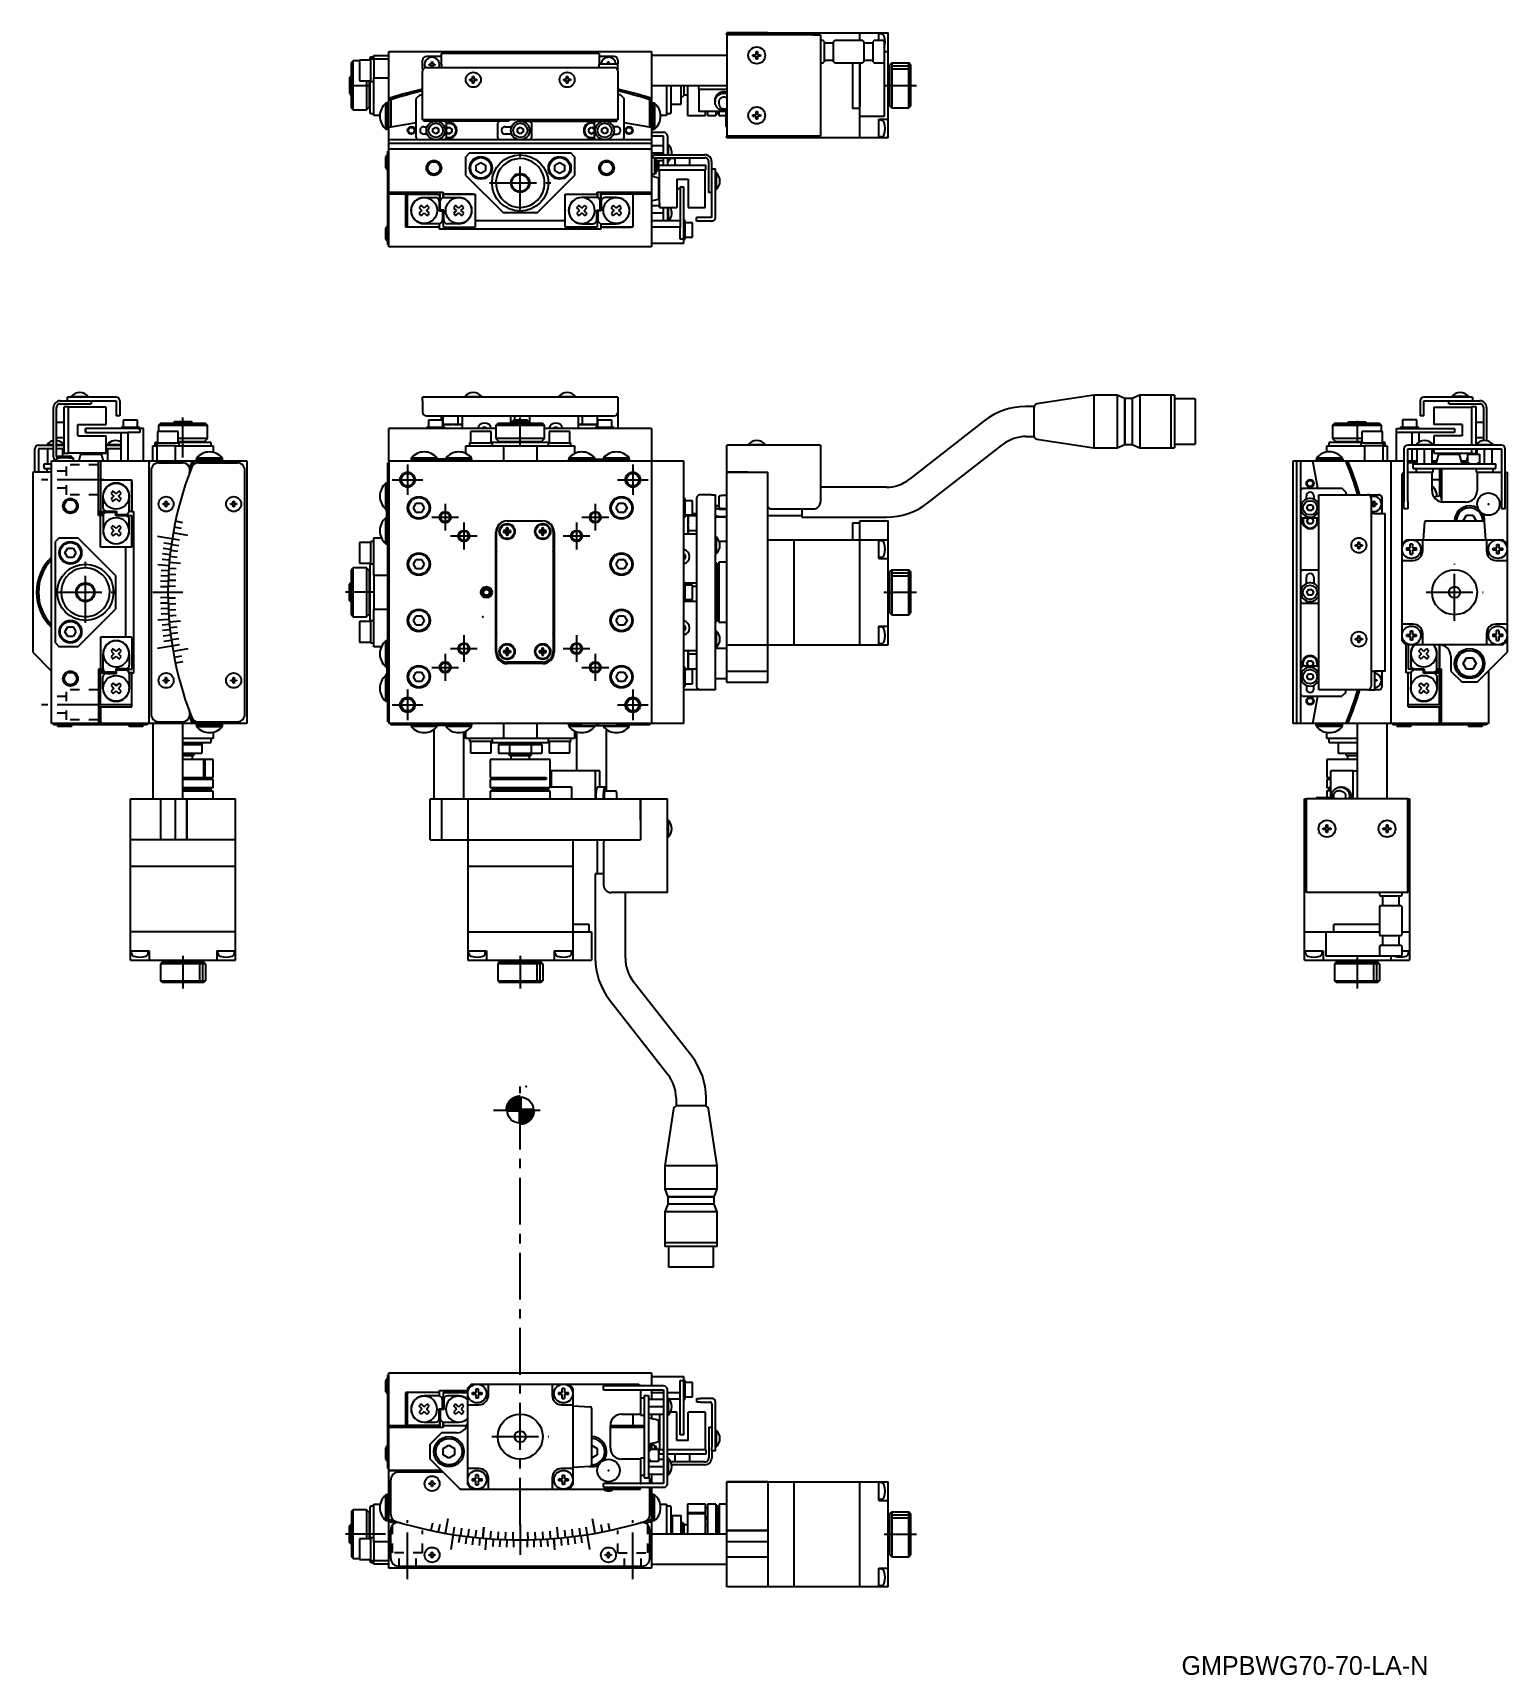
# Model space of a CAD drawing. Extents: x 24 to 417, y 25 to 463.
import ezdxf

# ---------------------------------------------------------------- set-up
doc = ezdxf.new("R2010")
doc.units = 0
doc.header["$LTSCALE"] = 10
doc.linetypes.add('CENTER', pattern=[2, 1.25, -0.25, 0.25, -0.25])
doc.linetypes.add('DOT', pattern=[0.5, 0.25, -0.25])
doc.layers.get('0').update_dxf_attribs({"linetype": 'CONTINUOUS'})
doc.layers.add('1', color=7, linetype='CONTINUOUS')
doc.layers.add('10', color=7, linetype='CONTINUOUS')

msp = doc.modelspace()

# ---------------------------------------------------------------- texts
at = {"layer": '1', "color": 7}
msp.add_text('GMPBWG70-70-LA-N', height=5, dxfattribs=at).set_placement((330.115485, 25.272541))

# ---------------------------------------------------------------- blocks, each defined once
blk = doc.blocks.new('AID7942H')
at = {"color": 132, "linetype": 'CONTINUOUS'}
for p, q in [((150.447925, 175.903769), (153.792627, 179.248471)), ((150.501893, 176.382002), (153.314394, 179.194502)), ((150.662229, 176.966601), (152.729795, 179.034167)), ((150.720258, 175.751838), (153.944558, 178.976138)), ((151.144522, 175.751838), (153.944558, 178.551874)), ((151.219886, 177.948522), (151.747874, 178.47651)), ((151.568786, 175.751838), (153.944558, 178.12761)), ((151.99305, 175.751838), (153.944558, 177.703346)), ((152.417314, 175.751838), (153.944558, 177.279081)), ((152.841578, 175.751838), (153.944558, 176.854817)), ((153.265842, 175.751838), (153.944558, 176.430553)), ((153.690106, 175.751838), (153.944558, 176.006289))]:
    blk.add_line(p, q, dxfattribs=at)
blk = doc.blocks.new('AID7944H')
at = {"color": 132, "linetype": 'CONTINUOUS'}
for p, q in [((153.944558, 175.582025), (154.114371, 175.751838)), ((153.944558, 175.157761), (154.538635, 175.751838)), ((153.944558, 174.733497), (154.962899, 175.751838)), ((153.944558, 174.309233), (155.387163, 175.751838)), ((153.944558, 173.884969), (155.811427, 175.751838)), ((153.944558, 173.460705), (156.235691, 175.751838)), ((153.944558, 173.036441), (156.659955, 175.751838)), ((153.944558, 172.612177), (157.084219, 175.751838)), ((154.009151, 172.252506), (157.44389, 175.687245)), ((154.473045, 172.292136), (157.404259, 175.22335)), ((155.029592, 172.424419), (157.271976, 174.666803)), ((155.83761, 172.808173), (156.888222, 173.858785))]:
    blk.add_line(p, q, dxfattribs=at)
blk = doc.blocks.new('AID7930')
at = {"color": 4, "linetype": 'CENTER'}
for q in [(158.253157, 175.751838), (160.18261, 175.751838)]:
    blk.add_line((146.782743, 175.751838), q, dxfattribs=at)
at = {"color": 4, "linetype": 'CONTINUOUS', "const_width": 1}
for points in [[(153.944558, 175.751838), (150.444558, 175.751838, -0.414214), (153.944558, 179.251838)], [(153.944558, 175.751838), (153.944558, 172.251838, 0.414214), (157.444558, 175.751838)]]:
    blk.add_lwpolyline(points, format="xyb", close=True, dxfattribs=at)
at = {"color": 4, "linetype": 'CONTINUOUS'}
blk.add_circle((153.944558, 175.751838), 3.5, dxfattribs=at)
for name in ['AID7942H', 'AID7944H']:
    blk.add_blockref(name, (0, 0))
blk = doc.blocks.new('AID8041')
at = {"layer": '10', "color": 7, "linetype": 'CONTINUOUS'}
for p, q in [((150.439735, 332.727793), (159.939735, 332.727793)), ((147.439735, 297.727793), (147.439735, 329.727793)), ((147.639735, 297.927793), (147.639735, 329.927793)), ((150.199735, 330.167793), (149.520551, 330.167793)), ((149.520551, 329.687793), (150.199735, 329.687793)), ((150.199735, 330.846977), (150.199735, 330.167793)), ((150.199735, 329.687793), (150.199735, 329.008609)), ((150.679735, 330.167793), (150.679735, 330.846977)), ((151.35892, 330.167793), (150.679735, 330.167793)), ((150.679735, 329.008609), (150.679735, 329.687793)), ((150.679735, 329.687793), (151.35892, 329.687793)), ((159.699735, 330.167793), (159.020551, 330.167793)), ((159.020551, 329.687793), (159.699735, 329.687793)), ((159.699735, 330.846977), (159.699735, 330.167793)), ((159.699735, 329.687793), (159.699735, 329.008609)), ((160.179735, 330.167793), (160.179735, 330.846977)), ((160.85892, 330.167793), (160.179735, 330.167793)), ((160.179735, 329.008609), (160.179735, 329.687793)), ((160.179735, 329.687793), (160.85892, 329.687793)), ((162.739735, 329.927793), (162.739735, 297.927793)), ((162.939735, 329.727793), (162.939735, 297.727793)), ((147.639735, 316.727793), (147.439735, 316.727793)), ((144.07371, 313.727793), (144.506722, 314.477793)), ((144.506722, 312.977793), (144.07371, 313.727793)), ((144.506722, 314.477793), (145.372748, 314.477793)), ((145.372748, 312.977793), (144.506722, 312.977793)), ((145.372748, 314.477793), (145.805761, 313.727793)), ((145.805761, 313.727793), (145.372748, 312.977793)), ((147.439735, 310.727793), (147.639735, 310.727793)), ((150.199735, 298.167793), (149.520551, 298.167793)), ((149.520551, 297.687793), (150.199735, 297.687793)), ((150.199735, 298.846977), (150.199735, 298.167793)), ((150.199735, 297.687793), (150.199735, 297.008609)), ((150.679735, 298.167793), (150.679735, 298.846977)), ((151.35892, 298.167793), (150.679735, 298.167793)), ((150.679735, 297.008609), (150.679735, 297.687793)), ((150.679735, 297.687793), (151.35892, 297.687793)), ((159.699735, 298.167793), (159.020551, 298.167793)), ((159.020551, 297.687793), (159.699735, 297.687793)), ((159.699735, 298.846977), (159.699735, 298.167793)), ((159.699735, 297.687793), (159.699735, 297.008609)), ((160.179735, 298.167793), (160.179735, 298.846977)), ((160.85892, 298.167793), (160.179735, 298.167793)), ((160.179735, 297.008609), (160.179735, 297.687793)), ((160.179735, 297.687793), (160.85892, 297.687793)), ((159.939735, 295.127793), (150.439735, 295.127793)), ((159.939735, 294.727793), (150.439735, 294.727793))]:
    blk.add_line(p, q, dxfattribs=at)
for centre, radius in [((150.439735, 329.927793), 2.1), ((150.439735, 329.927793), 1.9), ((159.939735, 329.927793), 2.1), ((159.939735, 329.927793), 1.9), ((144.939735, 313.727793), 1.25), ((144.939735, 313.727793), 1), ((150.439735, 297.927793), 2.1), ((150.439735, 297.927793), 1.9), ((159.939735, 297.927793), 2.1), ((159.939735, 297.927793), 1.9)]:
    blk.add_circle(centre, radius, dxfattribs=at)
at = {"layer": '10', "color": 9, "linetype": 'CONTINUOUS'}
blk.add_circle((144.939735, 313.727793), 1.5, dxfattribs=at)
at = {"layer": '10', "color": 7, "linetype": 'CONTINUOUS'}
for centre, radius, start, end in [((150.439735, 329.727793), 3, 90, 180), ((150.439735, 329.927793), 2.8, 90, 180), ((159.939735, 329.927793), 2.8, 0, 90), ((159.939735, 329.727793), 3, 0, 90), ((150.439735, 329.927793), 0.95, 165.36671, 194.63329), ((150.439735, 329.927793), 0.364721, 138.849633, 221.150367), ((150.439735, 329.927793), 0.95, 75.36671, 104.63329), ((150.439735, 329.927793), 0.364721, 48.849633, 131.150367), ((150.439735, 329.927793), 0.364721, 228.849633, 311.150367), ((150.439735, 329.927793), 0.95, 255.36671, 284.63329), ((150.439735, 329.927793), 0.364721, 318.849633, 41.150367), ((150.439735, 329.927793), 0.95, 345.36671, 14.63329), ((159.939735, 329.927793), 0.95, 165.36671, 194.63329), ((159.939735, 329.927793), 0.364721, 138.849633, 221.150367), ((159.939735, 329.927793), 0.95, 75.36671, 104.63329), ((159.939735, 329.927793), 0.364721, 48.849633, 131.150367), ((159.939735, 329.927793), 0.364721, 228.849633, 311.150367), ((159.939735, 329.927793), 0.95, 255.36671, 284.63329), ((159.939735, 329.927793), 0.364721, 318.849633, 41.150367), ((159.939735, 329.927793), 0.95, 345.36671, 14.63329), ((150.439735, 323.727793), 3, 158.96053, 180), ((159.939735, 323.727793), 3, 0, 21.03947), ((150.439735, 303.727793), 3, 180, 201.03947), ((159.939735, 303.727793), 3, 338.96053, 0), ((150.439735, 297.727793), 3, 180, 270), ((150.439735, 297.927793), 2.8, 180, 270), ((150.439735, 297.927793), 0.95, 165.36671, 194.63329), ((150.439735, 297.927793), 0.364721, 138.849633, 221.150367), ((150.439735, 297.927793), 0.95, 75.36671, 104.63329), ((150.439735, 297.927793), 0.364721, 48.849633, 131.150367), ((150.439735, 297.927793), 0.364721, 228.849633, 311.150367), ((150.439735, 297.927793), 0.364721, 318.849633, 41.150367), ((150.439735, 297.927793), 0.95, 345.36671, 14.63329), ((159.939735, 297.927793), 0.95, 165.36671, 194.63329), ((159.939735, 297.927793), 0.364721, 138.849633, 221.150367), ((159.939735, 297.927793), 0.95, 75.36671, 104.63329), ((159.939735, 297.927793), 0.364721, 48.849633, 131.150367), ((159.939735, 297.927793), 0.364721, 228.849633, 311.150367), ((159.939735, 297.927793), 2.8, 270, 0), ((159.939735, 297.727793), 3, 270, 0), ((159.939735, 297.927793), 0.364721, 318.849633, 41.150367), ((159.939735, 297.927793), 0.95, 345.36671, 14.63329), ((150.439735, 297.927793), 0.95, 255.36671, 284.63329), ((159.939735, 297.927793), 0.95, 255.36671, 284.63329)]:
    blk.add_arc(centre, radius, start, end, dxfattribs=at)

# ---------------------------------------------------------------- linework, layer by layer
at = {"color": 7, "linetype": 'CONTINUOUS'}
for p, q in [((208.939878, 462.784651), (251.939878, 462.784651)), ((208.939878, 462.284651), (208.939878, 462.784651)), ((219.939878, 462.784651), (208.939878, 462.784651)), ((233.939878, 462.284651), (208.939878, 462.284651)), ((208.939878, 462.284651), (208.939878, 461.284651)), ((209.439878, 462.284651), (208.939878, 462.284651)), ((209.439878, 462.284651), (208.939878, 462.284651)), ((208.939878, 461.284651), (208.939878, 436.284651)), ((219.939878, 462.284651), (209.439878, 462.284651)), ((215.439878, 462.784651), (213.439878, 462.784651)), ((217.439878, 462.784651), (213.439878, 462.784651)), ((217.439878, 462.784651), (215.439878, 462.784651)), ((219.939878, 462.784651), (219.939878, 462.284651)), ((220.439878, 462.284651), (219.939878, 462.284651)), ((231.939878, 462.284651), (220.439878, 462.284651)), ((226.929878, 462.284651), (226.929878, 462.784651)), ((226.939878, 462.784651), (226.939878, 462.284651)), ((231.939878, 462.284651), (233.939878, 462.284651)), ((233.939878, 462.284651), (233.939878, 461.284651)), ((233.939878, 461.284651), (233.939878, 436.284651)), ((234.639878, 460.784651), (233.939878, 460.784651)), ((234.939878, 460.484651), (234.639878, 460.784651)), ((234.939878, 460.484651), (234.939878, 455.084651)), ((237.439878, 460.034651), (234.939878, 460.034651)), ((237.739878, 460.784651), (237.439878, 460.484651)), ((237.439878, 455.084651), (237.439878, 460.484651)), ((245.139878, 460.784651), (237.739878, 460.784651)), ((244.429878, 460.784651), (244.429878, 462.784651)), ((245.439878, 460.484651), (245.139878, 460.784651)), ((245.439878, 460.484651), (245.439878, 455.084651)), ((247.939878, 460.034651), (245.439878, 460.034651)), ((248.239878, 460.784651), (247.939878, 460.484651)), ((247.939878, 455.084651), (247.939878, 460.484651)), ((250.598571, 460.784651), (248.239878, 460.784651)), ((249.439878, 460.784651), (249.439878, 462.784651)), ((250.207328, 462.467508), (249.439878, 462.534651)), ((250.939878, 460.437951), (250.598571, 460.784651)), ((250.939878, 460.437951), (250.939878, 440.534651)), ((251.939878, 434.784651), (251.939878, 462.784651)), ((109.439878, 455.284651), (108.939878, 454.784651)), ((109.439878, 442.284651), (109.439878, 455.284651)), ((111.139878, 455.284651), (109.439878, 455.284651)), ((111.139878, 455.534651), (111.139878, 450.034651)), ((114.139878, 455.534651), (111.139878, 455.534651)), ((113.939878, 455.534651), (113.939878, 456.084651)), ((114.939878, 456.284651), (114.139878, 456.284651)), ((114.139878, 449.784651), (114.139878, 455.784651)), ((114.939878, 455.784651), (114.139878, 455.784651)), ((114.939878, 455.784651), (114.939878, 456.784651)), ((114.939878, 456.784651), (118.939878, 456.784651)), ((118.939878, 455.784651), (114.939878, 455.784651)), ((114.939878, 455.784651), (114.939878, 450.784651)), ((118.939878, 457.784651), (188.939878, 457.784651)), ((118.939878, 431.784651), (118.939878, 457.784651)), ((127.939878, 453.084651), (127.939878, 455.484651)), ((132.939878, 456.484651), (128.939878, 456.484651)), ((174.939878, 457.284651), (132.939878, 457.284651)), ((132.939878, 457.190959), (132.939878, 457.284651)), ((132.939878, 455.315612), (132.939878, 457.190959)), ((132.939878, 454.409304), (132.939878, 455.315612)), ((174.939878, 457.284651), (174.939878, 457.190959)), ((174.939878, 457.190959), (174.939878, 455.315612)), ((178.939878, 456.484651), (174.939878, 456.484651)), ((174.939878, 455.315612), (174.939878, 454.409304)), ((179.939878, 455.484651), (179.939878, 454.484651)), ((188.939878, 457.784651), (188.939878, 431.784651)), ((208.939878, 456.784651), (188.939878, 456.784651)), ((215.92836, 456.964651), (216.759878, 456.964651)), ((215.92836, 456.604651), (215.92836, 456.964651)), ((216.759878, 456.604651), (215.92836, 456.604651)), ((215.92836, 456.604651), (216.425158, 456.604651)), ((216.759878, 457.79617), (217.119878, 457.79617)), ((216.759878, 456.964651), (216.759878, 457.79617)), ((216.759878, 455.773133), (216.759878, 456.604651)), ((217.119878, 455.773133), (216.759878, 455.773133)), ((217.119878, 457.79617), (217.119878, 456.964651)), ((217.119878, 456.964651), (217.951397, 456.964651)), ((217.119878, 456.604651), (217.119878, 455.773133)), ((217.951397, 456.604651), (217.119878, 456.604651)), ((217.951397, 456.604651), (217.454599, 456.604651)), ((217.951397, 456.964651), (217.951397, 456.604651)), ((234.939878, 455.534651), (237.439878, 455.534651)), ((245.439878, 455.534651), (247.939878, 455.534651)), ((250.598571, 454.784651), (250.939878, 455.131351)), ((250.939878, 457.784651), (251.939878, 457.784651)), ((108.589878, 451.034651), (108.539878, 450.984651)), ((108.539878, 446.584651), (108.539878, 450.984651)), ((108.839878, 451.284651), (108.589878, 451.034651)), ((108.839878, 451.284651), (108.839878, 446.284651)), ((108.939859, 451.284651), (108.839878, 451.284651)), ((108.939878, 454.784651), (108.939878, 442.784651)), ((114.939878, 440.784651), (114.939878, 450.784651)), ((114.939878, 450.784651), (118.939878, 450.784651)), ((127.939878, 440.584651), (127.939878, 452.584651)), ((128.939878, 453.584651), (178.939878, 453.584651)), ((129.689878, 454.409651), (130.314878, 454.409651)), ((129.689878, 454.159651), (129.689878, 454.409651)), ((130.314878, 454.159651), (129.689878, 454.159651)), ((130.314878, 454.409651), (130.314878, 455.034651)), ((130.314878, 455.034651), (130.564878, 455.034651)), ((130.314878, 453.584651), (130.314878, 454.159651)), ((130.564878, 455.034651), (130.564878, 454.409651)), ((130.564878, 454.409651), (131.189878, 454.409651)), ((130.564878, 454.159651), (130.564878, 453.584651)), ((131.189878, 454.159651), (130.564878, 454.159651)), ((131.189878, 454.409651), (131.189878, 454.159651)), ((132.939878, 454.409304), (132.939878, 453.584651)), ((141.259878, 451.171013), (141.619878, 451.171013)), ((141.259878, 450.464651), (141.259878, 451.171013)), ((141.619878, 451.171013), (141.619878, 450.464651)), ((166.259878, 451.171013), (166.619878, 451.171013)), ((166.259878, 450.464651), (166.259878, 451.171013)), ((166.619878, 451.171013), (166.619878, 450.464651)), ((174.939878, 454.484651), (179.939878, 454.484651)), ((174.939878, 453.584651), (174.939878, 454.409304)), ((177.314878, 455.034651), (177.564878, 455.034651)), ((177.314878, 454.484651), (177.314878, 455.034651)), ((177.564878, 455.034651), (177.564878, 454.484651)), ((179.654021, 453.284651), (179.939878, 453.284651)), ((179.939878, 453.284651), (179.654021, 453.284651)), ((179.939878, 453.284651), (179.939878, 454.484651)), ((179.939878, 453.284651), (179.939878, 453.084651)), ((179.939878, 452.584651), (179.939878, 440.584651)), ((233.939878, 454.784651), (234.639878, 454.784651)), ((234.639878, 454.784651), (234.939878, 455.084651)), ((237.439878, 455.084651), (237.739878, 454.784651)), ((237.739878, 454.784651), (245.139878, 454.784651)), ((242.439878, 454.784651), (242.439878, 454.437651)), ((242.439878, 454.437651), (242.439878, 443.131651)), ((244.429878, 454.437651), (244.429878, 454.784651)), ((244.429878, 443.131651), (244.429878, 454.437651)), ((244.429878, 454.437651), (244.429878, 443.131651)), ((244.439878, 454.437651), (244.429878, 454.437651)), ((245.139878, 454.784651), (245.439878, 455.084651)), ((247.939878, 455.084651), (248.239878, 454.784651)), ((248.239878, 454.784651), (250.598571, 454.784651)), ((252.439878, 451.284651), (251.939878, 451.284651)), ((252.939878, 454.784651), (252.439878, 454.284651)), ((252.439878, 443.284651), (252.439878, 454.284651)), ((252.939878, 454.784651), (257.439878, 454.784651)), ((257.939878, 454.284651), (257.439878, 454.784651)), ((257.939878, 454.284651), (257.939878, 448.784651)), ((108.539878, 446.584651), (108.589878, 446.534651)), ((108.589878, 446.534651), (108.839878, 446.284651)), ((111.139878, 450.034651), (114.139878, 450.034651)), ((112.939878, 450.034651), (112.939878, 448.784651)), ((112.939878, 448.784651), (112.939878, 448.516826)), ((112.939878, 448.516826), (112.939878, 442.284651)), ((113.739878, 448.784651), (113.739878, 450.034651)), ((113.739878, 443.084651), (113.739878, 448.784651)), ((113.939878, 441.484651), (113.939878, 450.034651)), ((114.139878, 449.784651), (114.939878, 449.784651)), ((140.553517, 450.464651), (141.259878, 450.464651)), ((140.553517, 450.104651), (140.553517, 450.464651)), ((141.259878, 450.104651), (140.553517, 450.104651)), ((140.553517, 450.104651), (141.259878, 450.104651)), ((141.259878, 449.39829), (141.259878, 450.104651)), ((141.619878, 449.39829), (141.259878, 449.39829)), ((141.619878, 450.464651), (142.32624, 450.464651)), ((141.619878, 450.104651), (141.619878, 449.39829)), ((142.32624, 450.104651), (141.619878, 450.104651)), ((142.32624, 450.104651), (141.619878, 450.104651)), ((142.32624, 450.464651), (142.32624, 450.104651)), ((165.553517, 450.104651), (165.553517, 450.464651)), ((165.553517, 450.464651), (166.259878, 450.464651)), ((166.259878, 450.104651), (165.553517, 450.104651)), ((165.553517, 450.104651), (166.259878, 450.104651)), ((166.259878, 449.39829), (166.259878, 450.104651)), ((166.619878, 449.39829), (166.259878, 449.39829)), ((166.619878, 450.464651), (167.32624, 450.464651)), ((166.619878, 450.104651), (166.619878, 449.39829)), ((167.32624, 450.104651), (166.619878, 450.104651)), ((167.32624, 450.104651), (166.619878, 450.104651)), ((167.32624, 450.464651), (167.32624, 450.104651)), ((188.939878, 448.784651), (208.939878, 448.784651)), ((192.939878, 448.784651), (192.939878, 440.784651)), ((194.039878, 448.784651), (194.039878, 441.434651)), ((196.789878, 443.784651), (196.789878, 448.784651)), ((197.539878, 448.784651), (197.539878, 446.084651)), ((198.539878, 448.784651), (198.539878, 440.784651)), ((201.539877, 447.722544), (201.539877, 448.784651)), ((201.539877, 447.722544), (201.539877, 441.832781)), ((208.939878, 447.722544), (201.539877, 447.722544)), ((206.404314, 446.295445), (206.530008, 446.430865)), ((206.530008, 446.430865), (206.666041, 446.556289)), ((206.666041, 446.556289), (206.811592, 446.670957)), ((206.811592, 446.670957), (206.96578, 446.774176)), ((206.811592, 446.289339), (206.96578, 446.392558)), ((206.96578, 446.774176), (207.127672, 446.865322)), ((206.96578, 446.392558), (207.127672, 446.483704)), ((207.127672, 446.865322), (207.296289, 446.943845)), ((207.127672, 446.483704), (207.296289, 446.562227)), ((207.296289, 446.943845), (207.470612, 447.009268)), ((207.296289, 446.562227), (207.470612, 446.62765)), ((207.470612, 447.009268), (207.649587, 447.061198)), ((207.470612, 446.62765), (207.649587, 446.67958)), ((207.649587, 447.061198), (207.832132, 447.099318)), ((207.649587, 446.67958), (207.832132, 446.7177)), ((207.832132, 447.099318), (208.017142, 447.1234)), ((207.832132, 446.7177), (208.017142, 446.741782)), ((208.017142, 447.1234), (208.203499, 447.133297)), ((208.017142, 446.741782), (208.203499, 446.751679)), ((208.203499, 447.133297), (208.390076, 447.12895)), ((208.203499, 446.751679), (208.390076, 446.747332)), ((208.390076, 447.12895), (208.575744, 447.110384)), ((208.390076, 446.747332), (208.575744, 446.728766)), ((208.575744, 447.110384), (208.759382, 447.077712)), ((208.575744, 446.728766), (208.759382, 446.696094)), ((208.759382, 447.077712), (208.939878, 447.031133)), ((208.759382, 446.696094), (208.939878, 446.649515)), ((257.939878, 448.784651), (257.939878, 443.284651)), ((108.839878, 446.284651), (108.939859, 446.284651)), ((108.939878, 442.784651), (109.439878, 442.284651)), ((109.439878, 442.284651), (112.939878, 442.284651)), ((112.939878, 442.284651), (113.739878, 443.084651)), ((113.739878, 445.284651), (113.939878, 445.284651)), ((118.139879, 437.145194), (118.139879, 444.045194)), ((118.439879, 444.045194), (118.139879, 444.045194)), ((118.439879, 444.045194), (118.439879, 444.095194)), ((118.439879, 437.095194), (118.439879, 444.095194)), ((118.939879, 444.095194), (118.439879, 444.095194)), ((119.439878, 444.963404), (119.439878, 437.609545)), ((127.239878, 446.284651), (126.239878, 445.284651)), ((126.239878, 434.784651), (126.239878, 445.284651)), ((127.239878, 446.284651), (127.939878, 446.284651)), ((180.639879, 446.284651), (179.939878, 446.284651)), ((180.639879, 446.284651), (181.639879, 445.284651)), ((181.639879, 434.784651), (181.639879, 445.284651)), ((188.439878, 437.609545), (188.439878, 444.963404)), ((188.939878, 444.095194), (189.439878, 444.095194)), ((189.439878, 437.095194), (189.439878, 444.095194)), ((189.439878, 444.045194), (189.439878, 444.095194)), ((189.439878, 444.045194), (189.439878, 437.145194)), ((189.739878, 444.045194), (189.439878, 444.045194)), ((189.739878, 444.045194), (189.739878, 437.145194)), ((194.039878, 443.984651), (194.239878, 443.784651)), ((194.239878, 443.784651), (194.539878, 443.784651)), ((194.539878, 443.784651), (196.789878, 443.784651)), ((196.789898, 445.784651), (197.239878, 445.784651)), ((197.239878, 445.784651), (197.539878, 446.084651)), ((197.539878, 446.284651), (198.539878, 446.284651)), ((205.839877, 444.777662), (205.847134, 444.960724)), ((205.839877, 444.777662), (205.839877, 444.396044)), ((205.839877, 444.396044), (205.847134, 444.579106)), ((205.847276, 444.211202), (205.839877, 444.396044)), ((205.847134, 444.960724), (205.868859, 445.14268)), ((205.847134, 444.579106), (205.868859, 444.761062)), ((205.869425, 444.0275), (205.847276, 444.211202)), ((205.868859, 445.14268), (205.904922, 445.322427)), ((205.868859, 444.761062), (205.904922, 444.940809)), ((205.90619, 443.846069), (205.869425, 444.0275)), ((205.904922, 445.322427), (205.955104, 445.498881)), ((205.904922, 444.940809), (205.955104, 445.117263)), ((205.957342, 443.66803), (205.90619, 443.846069)), ((205.955104, 445.498881), (206.019102, 445.670974)), ((205.955104, 445.117263), (206.019102, 445.289356)), ((206.022567, 443.494478), (205.957342, 443.66803)), ((206.019102, 445.670974), (206.096529, 445.837664)), ((206.019102, 445.289356), (206.096529, 445.456046)), ((206.101462, 443.326486), (206.022567, 443.494478)), ((206.096529, 445.837664), (206.186917, 445.997945)), ((206.096529, 445.456046), (206.186917, 445.616327)), ((206.193541, 443.165087), (206.101462, 443.326486)), ((206.186917, 445.997945), (206.289719, 446.150847)), ((206.186917, 445.616327), (206.289719, 445.769229)), ((206.298237, 443.011278), (206.193541, 443.165087)), ((206.289719, 446.150847), (206.404314, 446.295445)), ((206.289719, 445.769229), (206.404314, 445.913827)), ((206.414903, 442.866006), (206.298237, 443.011278)), ((206.404314, 445.913827), (206.530008, 446.049247)), ((206.542821, 442.730168), (206.414903, 442.866006)), ((206.530008, 446.049247), (206.666041, 446.174671)), ((206.681202, 442.6046), (206.542821, 442.730168)), ((206.666041, 446.174671), (206.811592, 446.289339)), ((206.829193, 442.490077), (206.681202, 442.6046)), ((206.985881, 442.387305), (206.829193, 442.490077)), ((206.889877, 444.396044), (206.89373, 444.496092)), ((206.889877, 444.396044), (206.889877, 443.823617)), ((206.889877, 443.823617), (206.894039, 443.719644)), ((206.89373, 444.496092), (206.905267, 444.595569)), ((206.894039, 443.719644), (206.906498, 443.616311)), ((206.905267, 444.595569), (206.924421, 444.693906)), ((206.906498, 443.616311), (206.927178, 443.514256)), ((206.924421, 444.693906), (206.951084, 444.790544)), ((206.927178, 443.514256), (206.955951, 443.414109)), ((206.951084, 444.790544), (206.985102, 444.88493)), ((206.955951, 443.414109), (206.99264, 443.316487)), ((206.985102, 444.88493), (207.026283, 444.976525)), ((207.1503, 442.296917), (206.985881, 442.387305)), ((206.99264, 443.316487), (207.037019, 443.221991)), ((207.026283, 444.976525), (207.074391, 445.064807)), ((207.037019, 443.221991), (207.088813, 443.131204)), ((207.074391, 445.064807), (207.129152, 445.149272)), ((207.088813, 443.131204), (207.147704, 443.044686)), ((207.129152, 445.149272), (207.190252, 445.229438)), ((207.147704, 443.044686), (207.213329, 442.962971)), ((207.321437, 442.219472), (207.1503, 442.296917)), ((207.190252, 445.229438), (207.257344, 445.304846)), ((207.213329, 442.962971), (207.285283, 442.886562)), ((207.257344, 445.304846), (207.330043, 445.375068)), ((207.285283, 442.886562), (207.363123, 442.81593)), ((207.498237, 442.155445), (207.321437, 442.219472)), ((207.330043, 445.375068), (207.407936, 445.439701)), ((207.363123, 442.81593), (207.446367, 442.751511)), ((207.407936, 445.439701), (207.490578, 445.498377)), ((207.446367, 442.751511), (207.534504, 442.693701)), ((207.490578, 445.498377), (207.577496, 445.550761)), ((207.679609, 442.105233), (207.498237, 442.155445)), ((207.534504, 442.693701), (207.62699, 442.642858)), ((207.577496, 445.550761), (207.668195, 445.596554)), ((207.62699, 442.642858), (207.723255, 442.599295)), ((207.668195, 445.596554), (207.762157, 445.635495)), ((207.864435, 442.069144), (207.679609, 442.105233)), ((207.723255, 442.599295), (207.822704, 442.56328)), ((207.762157, 445.635495), (207.858846, 445.667362)), ((207.822704, 442.56328), (207.924726, 442.535036)), ((207.858846, 445.667362), (207.95771, 445.691971)), ((208.051576, 442.047402), (207.864435, 442.069144)), ((207.924726, 442.535036), (208.028691, 442.514736)), ((207.95771, 445.691971), (208.058184, 445.709184)), ((208.028691, 442.514736), (208.133958, 442.502506)), ((208.239877, 442.040139), (208.051576, 442.047402)), ((208.058184, 445.709184), (208.159696, 445.718902)), ((208.133958, 442.502506), (208.239877, 442.498421)), ((208.159696, 445.718902), (208.261665, 445.721068)), ((208.239877, 442.498421), (208.331795, 442.501496)), ((208.417297, 442.046585), (208.239877, 442.040139)), ((208.261665, 445.721068), (208.36351, 445.715672)), ((208.331795, 442.501496), (208.423286, 442.510708)), ((208.36351, 445.715672), (208.464649, 445.702744)), ((208.593746, 442.065889), (208.417297, 442.046585)), ((208.423286, 442.510708), (208.513926, 442.526013)), ((208.464649, 445.702744), (208.564505, 445.682357)), ((208.513926, 442.526013), (208.603293, 442.54734)), ((208.564505, 445.682357), (208.662508, 445.654628)), ((208.768258, 442.097943), (208.593746, 442.065889)), ((208.603293, 442.54734), (208.690974, 442.574591)), ((208.662508, 445.654628), (208.758099, 445.619715)), ((208.690974, 442.574591), (208.776562, 442.607639)), ((208.758099, 445.619715), (208.850732, 445.577818)), ((208.939878, 442.142574), (208.768258, 442.097943)), ((208.776562, 442.607639), (208.859658, 442.646331)), ((208.850732, 445.577818), (208.939878, 445.529175)), ((208.859658, 442.646331), (208.939878, 442.690487)), ((242.439878, 443.131651), (242.439878, 442.631651)), ((244.429878, 442.631651), (242.439878, 442.631651)), ((244.429878, 442.631651), (244.429878, 443.131651)), ((244.439878, 443.131651), (244.429878, 443.131651)), ((244.429878, 435.939419), (244.429878, 442.631651)), ((251.939878, 446.284651), (252.439878, 446.284651)), ((252.439878, 443.284651), (252.939878, 442.784651)), ((252.939878, 442.784651), (257.439878, 442.784651)), ((257.439878, 442.784651), (257.939878, 443.284651)), ((114.139878, 441.284651), (114.939878, 441.284651)), ((116.543852, 440.784651), (114.939878, 440.784651)), ((126.239878, 438.808568), (118.939878, 437.521381)), ((127.939878, 439.584651), (127.939878, 440.584651)), ((179.939878, 439.584651), (127.939878, 439.584651)), ((128.239878, 439.284651), (128.239878, 439.584651)), ((150.939878, 439.284651), (128.239878, 439.284651)), ((128.239878, 437.784651), (129.148591, 437.784651)), ((130.689878, 437.217664), (131.439878, 437.650677)), ((131.439878, 437.650677), (132.189878, 437.217664)), ((134.239878, 438.784651), (133.739878, 439.284651)), ((134.239878, 438.784651), (134.239878, 434.784651)), ((134.239878, 437.246531), (134.939878, 437.650677)), ((134.939878, 437.650677), (135.689878, 437.217664)), ((148.439878, 439.284651), (147.939878, 438.784651)), ((147.939878, 434.784651), (147.939878, 438.784651)), ((149.939878, 437.784651), (151.648591, 437.784651)), ((150.939878, 439.584651), (150.939878, 439.284651)), ((153.189878, 437.217664), (153.939878, 437.650677)), ((153.939878, 439.284651), (153.939878, 439.584651)), ((153.939878, 439.284651), (179.639879, 439.284651)), ((153.939878, 437.650677), (154.689878, 437.217664)), ((156.939878, 438.784651), (156.439878, 439.284651)), ((156.939878, 438.784651), (156.939878, 434.784651)), ((172.189878, 437.217664), (172.939878, 437.650677)), ((172.939878, 437.650677), (173.639879, 437.246531)), ((173.639879, 438.784651), (174.139879, 439.284651)), ((173.639879, 438.784651), (173.639879, 434.784651)), ((175.689878, 437.217664), (176.439878, 437.650677)), ((176.439878, 437.650677), (177.189878, 437.217664)), ((179.639879, 437.784651), (178.731166, 437.784651)), ((179.639879, 439.284651), (179.639879, 439.584651)), ((179.939878, 440.584651), (179.939878, 439.584651)), ((188.939878, 437.521381), (181.639879, 438.808568)), ((192.939878, 440.784651), (191.293004, 440.784651)), ((192.939878, 441.284651), (193.889878, 441.284651)), ((198.539878, 440.784651), (203.289878, 440.784651)), ((208.939878, 441.832781), (201.539877, 441.832781)), ((203.289878, 440.784651), (203.289878, 441.832781)), ((203.789878, 441.832781), (203.789878, 440.784651)), ((203.789878, 440.784651), (206.039878, 440.784651)), ((206.039878, 441.832781), (206.039878, 440.784651)), ((206.339878, 441.284651), (206.339878, 441.832781)), ((206.339878, 441.284651), (206.589878, 441.284651)), ((206.589878, 441.284651), (206.589878, 441.832781)), ((206.889878, 441.832781), (206.889878, 440.784651)), ((206.889878, 440.784651), (208.739877, 440.784651)), ((208.739877, 441.660331), (208.739877, 437.860331)), ((208.939878, 441.660331), (208.739877, 441.660331)), ((208.739877, 437.860331), (208.939878, 437.860331)), ((215.92836, 440.964651), (216.759878, 440.964651)), ((215.92836, 440.604651), (215.92836, 440.964651)), ((216.759878, 440.604651), (215.92836, 440.604651)), ((215.92836, 440.604651), (216.425158, 440.604651)), ((216.759878, 441.79617), (217.119878, 441.79617)), ((216.759878, 440.964651), (216.759878, 441.79617)), ((216.759878, 439.773133), (216.759878, 440.604651)), ((217.119878, 439.773133), (216.759878, 439.773133)), ((217.119878, 441.79617), (217.119878, 440.964651)), ((217.119878, 440.964651), (217.951397, 440.964651)), ((217.119878, 440.604651), (217.119878, 439.773133)), ((217.951397, 440.604651), (217.119878, 440.604651)), ((217.951397, 440.604651), (217.454599, 440.604651)), ((217.951397, 440.964651), (217.951397, 440.604651)), ((250.939878, 440.534651), (244.439878, 440.534651)), ((249.439878, 439.784651), (251.939878, 439.784651)), ((249.439878, 434.784651), (249.439878, 439.784651)), ((250.207328, 439.467508), (249.439878, 439.534651)), ((118.139879, 437.145194), (118.439879, 437.145194)), ((118.439879, 437.095194), (118.439879, 437.145194)), ((118.439879, 437.086651), (118.439879, 437.095194)), ((118.439879, 437.086651), (118.439879, 437.095194)), ((118.939879, 437.086651), (118.439879, 437.086651)), ((188.939878, 434.284651), (118.939878, 434.284651)), ((188.939878, 433.284651), (118.939878, 433.284651)), ((126.239878, 434.784651), (126.739878, 434.284651)), ((129.148591, 435.784651), (128.239878, 435.784651)), ((130.689878, 436.351639), (130.689878, 437.217664)), ((131.439878, 435.918626), (130.689878, 436.351639)), ((132.189878, 436.351639), (131.439878, 435.918626)), ((132.189878, 437.217664), (132.189878, 436.351639)), ((133.739878, 434.284651), (134.239878, 434.784651)), ((134.939878, 435.918626), (134.239878, 436.322771)), ((134.239878, 436.322771), (134.939878, 435.918626)), ((135.689878, 436.351639), (134.939878, 435.918626)), ((134.939878, 435.918626), (135.689878, 436.351639)), ((135.689878, 437.217664), (135.689878, 436.351639)), ((147.939878, 434.784651), (148.439878, 434.284651)), ((151.648591, 435.784651), (149.939878, 435.784651)), ((153.189878, 436.351639), (153.189878, 437.217664)), ((153.939878, 435.918626), (153.189878, 436.351639)), ((154.689878, 436.351639), (153.939878, 435.918626)), ((154.689878, 437.217664), (154.689878, 436.351639)), ((156.439878, 434.284651), (156.939878, 434.784651)), ((172.189878, 436.351639), (172.189878, 437.217664)), ((172.939878, 435.918626), (172.189878, 436.351639)), ((172.189878, 436.351639), (172.939878, 435.918626)), ((173.639879, 436.322771), (172.939878, 435.918626)), ((172.939878, 435.918626), (173.639879, 436.322771)), ((174.139879, 434.284651), (173.639879, 434.784651)), ((175.689878, 436.351639), (175.689878, 437.217664)), ((176.439878, 435.918626), (175.689878, 436.351639)), ((177.189878, 436.351639), (176.439878, 435.918626)), ((177.189878, 437.217664), (177.189878, 436.351639)), ((178.731166, 435.784651), (179.639879, 435.784651)), ((181.639879, 434.784651), (181.139879, 434.284651)), ((188.939878, 437.086651), (189.439878, 437.086651)), ((188.939878, 436.284651), (192.139878, 436.284651)), ((192.139878, 435.284651), (188.939878, 435.284651)), ((189.439878, 437.095194), (189.439878, 437.145194)), ((189.439878, 437.145194), (189.739878, 437.145194)), ((189.439878, 437.086651), (189.439878, 437.095194)), ((189.439878, 437.086651), (189.439878, 437.095194)), ((192.139878, 430.284651), (192.139878, 435.284651)), ((193.139878, 435.284651), (193.139878, 430.284651)), ((208.939878, 436.284651), (208.939878, 435.284651)), ((233.939878, 435.284651), (208.939878, 435.284651)), ((208.939878, 434.784651), (208.939878, 435.284651)), ((251.939878, 434.784651), (208.939878, 434.784651)), ((219.939878, 435.284651), (219.939878, 434.784651)), ((226.929878, 434.784651), (226.929878, 435.284651)), ((226.939878, 435.284651), (226.939878, 434.784651)), ((233.939878, 436.284651), (233.939878, 435.284651)), ((244.429878, 434.784651), (244.429878, 435.939419)), ((250.221867, 435.103066), (249.439878, 435.034651)), ((118.428554, 430.284651), (118.139878, 429.784651)), ((118.139878, 426.784651), (118.139878, 429.784651)), ((118.639878, 430.284651), (118.428554, 430.284651)), ((118.939878, 431.284651), (118.639878, 431.284651)), ((118.639878, 406.284651), (118.639878, 431.284651)), ((188.939878, 431.784651), (118.939878, 431.784651)), ((118.939878, 405.784651), (118.939878, 431.784651)), ((140.439878, 430.784651), (139.439878, 429.784651)), ((139.439878, 424.784651), (139.439878, 429.784651)), ((140.439878, 430.784651), (167.439878, 430.784651)), ((168.439878, 429.784651), (167.439878, 430.784651)), ((168.439878, 429.784651), (168.439878, 424.784651)), ((188.232772, 431.784651), (188.439878, 431.784651)), ((188.939878, 432.784651), (192.139878, 432.784651)), ((188.939878, 431.784651), (188.939878, 405.784651)), ((188.939878, 430.784651), (192.139878, 430.784651)), ((188.960083, 429.484651), (188.939878, 429.284651)), ((189.739878, 429.484651), (188.960083, 429.484651)), ((189.739878, 429.484651), (189.739878, 425.084651)), ((189.951203, 429.284651), (189.739878, 429.284651)), ((189.939878, 430.284651), (203.139878, 430.284651)), ((190.239878, 428.784651), (189.951203, 429.284651)), ((190.139878, 429.484651), (203.139878, 429.484651)), ((192.139878, 427.484651), (192.139878, 429.484651)), ((193.324192, 433.034651), (193.139878, 433.034651)), ((193.139878, 429.484651), (193.139878, 427.484651)), ((195.139878, 429.284651), (193.937955, 429.284651)), ((194.158465, 431.79617), (194.163352, 431.798554)), ((195.139878, 429.484651), (195.139878, 427.484651)), ((199.139878, 427.484651), (199.139878, 429.484651)), ((118.139878, 426.784651), (118.428554, 426.284651)), ((118.428554, 426.284651), (118.639878, 426.284651)), ((139.439878, 424.784651), (149.439878, 414.784651)), ((142.189878, 427.506339), (143.439878, 428.228027)), ((142.189878, 426.062963), (142.189878, 427.506339)), ((143.439878, 425.341275), (142.189878, 426.062963)), ((143.439878, 428.228027), (144.689878, 427.506339)), ((144.689878, 426.062963), (143.439878, 425.341275)), ((144.689878, 427.506339), (144.689878, 426.062963)), ((158.439878, 414.784651), (168.439878, 424.784651)), ((163.189878, 427.506339), (164.439878, 428.228027)), ((163.189878, 426.062963), (163.189878, 427.506339)), ((164.439878, 425.341275), (163.189878, 426.062963)), ((164.439878, 428.228027), (165.689878, 427.506339)), ((165.689878, 426.062963), (164.439878, 425.341275)), ((165.689878, 427.506339), (165.689878, 426.062963)), ((189.739878, 425.084651), (188.939878, 425.084651)), ((190.739878, 424.095163), (188.939878, 424.577472)), ((189.739878, 425.284651), (189.951203, 425.284651)), ((189.951203, 425.284651), (190.239878, 425.784651)), ((190.239878, 428.784651), (192.139878, 428.784651)), ((190.239878, 428.784651), (190.239878, 425.784651)), ((190.739878, 426.184651), (190.239878, 426.184651)), ((190.739878, 428.784651), (190.739878, 426.184651)), ((190.889878, 426.284651), (190.889878, 427.484651)), ((190.889878, 427.484651), (203.389878, 427.484651)), ((190.889878, 426.284651), (203.389878, 426.284651)), ((191.039878, 416.284651), (191.039878, 426.284651)), ((191.039878, 417.284651), (191.039878, 426.284651)), ((193.139878, 428.534651), (193.324192, 428.534651)), ((203.239878, 416.284651), (203.239878, 426.284651)), ((203.389878, 426.284651), (203.389878, 427.484651)), ((204.139878, 428.484651), (204.139878, 420.284651)), ((204.939878, 428.484651), (204.939878, 413.584651)), ((204.939878, 426.584651), (205.939878, 426.584651)), ((205.939878, 413.584651), (205.939878, 426.584651)), ((206.124192, 425.534651), (205.939878, 425.534651)), ((118.939878, 420.326061), (133.439878, 420.326061)), ((123.439878, 411.044202), (123.439878, 420.326061)), ((123.939878, 411.044202), (123.939878, 420.326061)), ((132.439878, 420.326061), (132.439878, 419.450654)), ((132.539878, 420.326061), (132.539878, 415.333882)), ((133.339878, 420.326061), (133.339878, 418.879279)), ((133.439878, 420.326061), (133.439878, 418.905136)), ((174.439878, 420.326061), (188.939878, 420.326061)), ((174.439878, 419.784651), (174.439878, 420.326061)), ((174.539878, 420.326061), (174.539878, 418.917577)), ((175.339878, 420.326061), (175.339878, 415.333882)), ((175.439878, 420.326061), (175.439878, 415.333882)), ((183.939878, 419.784651), (183.939878, 420.326061)), ((188.939878, 420.531333), (188.939878, 419.991242)), ((190.739878, 424.095163), (190.739878, 418.47414)), ((190.739878, 421.284651), (191.039878, 421.284651)), ((195.639878, 423.784651), (195.639878, 416.284651)), ((195.639878, 423.784651), (198.639878, 423.784651)), ((195.639878, 421.284651), (196.539878, 421.284651)), ((196.539878, 421.792064), (197.539878, 421.792064)), ((196.539878, 421.792064), (196.539878, 412.308568)), ((197.539878, 406.784651), (197.539878, 421.792064)), ((198.639878, 423.784651), (198.639878, 416.284651)), ((198.639878, 423.784651), (198.639878, 419.784651)), ((204.939878, 420.284651), (204.139878, 420.284651)), ((205.939878, 421.034651), (206.124192, 421.034651)), ((123.439878, 419.784651), (118.939878, 419.784651)), ((123.939878, 419.784651), (131.939878, 419.784651)), ((127.003907, 416.182259), (127.356606, 415.810088)), ((127.356606, 415.810088), (127.724124, 415.433882)), ((127.963673, 416.417155), (127.591502, 416.769853)), ((128.339879, 416.049637), (127.963673, 416.417155)), ((128.716082, 416.417155), (128.339876, 416.049637)), ((128.339878, 418.933882), (131.339878, 418.933882)), ((129.088253, 416.769853), (128.716082, 416.417155)), ((128.955633, 415.433882), (129.323151, 415.810088)), ((129.323151, 415.810088), (129.675849, 416.182259)), ((132.439878, 419.450654), (131.939878, 419.784651)), ((132.339878, 417.933882), (132.339878, 415.333882)), ((132.439878, 419.450654), (132.439878, 415.333882)), ((132.639878, 415.52534), (132.639878, 417.92534)), ((133.439878, 419.784651), (133.939878, 419.784651)), ((133.639878, 418.92534), (137.539878, 418.92534)), ((141.439878, 419.784651), (133.939878, 419.784651)), ((133.939878, 419.784651), (141.439878, 419.784651)), ((136.203907, 416.182259), (136.556606, 415.810088)), ((136.556606, 415.810088), (136.924124, 415.433882)), ((137.163673, 416.417155), (136.791502, 416.769853)), ((137.539879, 416.049637), (137.163673, 416.417155)), ((137.916082, 416.417155), (137.539876, 416.049637)), ((138.288253, 416.769853), (137.916082, 416.417155)), ((138.155633, 415.433882), (138.523151, 415.810088)), ((138.523151, 415.810088), (138.875849, 416.182259)), ((141.439878, 419.784651), (141.939878, 419.784651)), ((141.939878, 419.784651), (141.939878, 411.044202)), ((165.939878, 419.784651), (166.439878, 419.784651)), ((165.939878, 411.044202), (165.939878, 419.784651)), ((166.439878, 419.784651), (173.939878, 419.784651)), ((166.439878, 419.784651), (173.939878, 419.784651)), ((169.360798, 415.820866), (169.012209, 416.196888)), ((169.724162, 415.440646), (169.360798, 415.820866)), ((169.974495, 416.421227), (169.606221, 416.777992)), ((170.346642, 416.049599), (169.974495, 416.421227)), ((174.239878, 418.92534), (170.339878, 418.92534)), ((170.346642, 416.049599), (170.726862, 416.412963)), ((170.726862, 416.412963), (171.102884, 416.761552)), ((170.955595, 415.427119), (171.327223, 415.799266)), ((171.327223, 415.799266), (171.683988, 416.16754)), ((173.939878, 419.784651), (174.439878, 419.784651)), ((174.439878, 419.784651), (174.439878, 419.450654)), ((174.439878, 419.450654), (174.439878, 418.948724)), ((175.239878, 415.52534), (175.239878, 417.92534)), ((188.939878, 419.784651), (175.439878, 419.784651)), ((175.539878, 417.933882), (175.539878, 415.333882)), ((179.539878, 418.933882), (176.539878, 418.933882)), ((178.552534, 415.799266), (178.195769, 416.16754)), ((178.924162, 415.427119), (178.552534, 415.799266)), ((179.152895, 416.412963), (178.776873, 416.761552)), ((179.533115, 416.049599), (179.152895, 416.412963)), ((179.533115, 416.049599), (179.905262, 416.421227)), ((179.905262, 416.421227), (180.273536, 416.777992)), ((180.155595, 415.440646), (180.518959, 415.820866)), ((180.518959, 415.820866), (180.867548, 416.196888)), ((183.939878, 419.784651), (183.939878, 411.044202)), ((188.939878, 417.991831), (190.739878, 418.47414)), ((188.939878, 416.784651), (191.039878, 416.784651)), ((191.039878, 417.284651), (191.039878, 416.284651)), ((191.039878, 416.284651), (195.639878, 416.284651)), ((192.139878, 412.784651), (192.139878, 416.284651)), ((193.139878, 416.284651), (193.139878, 412.784651)), ((193.324192, 416.284651), (193.324192, 412.784651)), ((194.158465, 415.79617), (194.163352, 415.798554)), ((198.639878, 417.784651), (198.639878, 417.284651)), ((198.639878, 417.284651), (198.639878, 416.284651)), ((198.639878, 416.284651), (203.239878, 416.284651)), ((127.356606, 415.057677), (127.003907, 414.685505)), ((127.724124, 415.433883), (127.356606, 415.057677)), ((127.591502, 414.097911), (127.963673, 414.45061)), ((127.963673, 414.45061), (128.339879, 414.818128)), ((128.339876, 414.818128), (128.716082, 414.45061)), ((132.239878, 411.933882), (128.339878, 411.933882)), ((128.716082, 414.45061), (129.088253, 414.097911)), ((129.323151, 415.057677), (128.955633, 415.433883)), ((129.675849, 414.685505), (129.323151, 415.057677)), ((132.339878, 415.333882), (133.239878, 415.333882)), ((132.439878, 411.919041), (132.439878, 411.824115)), ((132.439878, 411.044202), (132.439878, 411.824115)), ((133.539878, 415.52534), (132.639878, 415.52534)), ((133.239878, 415.333882), (133.239878, 412.933882)), ((133.439878, 415.52534), (133.439878, 411.044202)), ((133.539878, 412.92534), (133.539878, 415.52534)), ((137.539878, 411.92534), (134.539878, 411.92534)), ((136.556606, 415.057677), (136.203907, 414.685505)), ((136.924124, 415.433883), (136.556606, 415.057677)), ((136.791502, 414.097911), (137.163673, 414.45061)), ((137.163673, 414.45061), (137.539879, 414.818128)), ((137.539876, 414.818128), (137.916082, 414.45061)), ((137.916082, 414.45061), (138.288253, 414.097911)), ((138.523151, 415.057677), (138.155633, 415.433883)), ((138.875849, 414.685505), (138.523151, 415.057677)), ((141.939878, 412.784651), (165.939878, 412.784651)), ((158.439878, 414.784651), (149.439878, 414.784651)), ((169.352534, 415.068499), (168.995769, 414.700224)), ((169.724162, 415.440646), (169.352534, 415.068499)), ((169.952895, 414.454802), (169.576873, 414.106212)), ((170.333115, 414.818166), (169.952895, 414.454802)), ((170.333115, 414.818166), (170.705262, 414.446538)), ((170.339878, 411.92534), (173.339878, 411.92534)), ((170.705262, 414.446538), (171.073536, 414.089772)), ((170.955595, 415.427119), (171.318959, 415.046899)), ((171.318959, 415.046899), (171.667548, 414.670876)), ((174.339878, 415.52534), (175.239878, 415.52534)), ((174.339878, 412.92534), (174.339878, 415.52534)), ((174.439878, 415.52534), (174.439878, 411.044202)), ((175.539878, 415.333882), (174.639878, 415.333882)), ((174.639878, 415.333882), (174.639878, 412.933882)), ((175.439878, 411.954086), (175.439878, 410.492415)), ((175.639878, 411.933882), (179.539878, 411.933882)), ((178.560798, 415.046899), (178.212209, 414.670876)), ((178.924162, 415.427119), (178.560798, 415.046899)), ((179.174495, 414.446538), (178.80622, 414.089772)), ((179.546642, 414.818166), (179.174495, 414.446538)), ((179.546642, 414.818166), (179.926862, 414.454802)), ((179.926862, 414.454802), (180.302884, 414.106212)), ((180.155595, 415.440646), (180.527223, 415.068499)), ((180.527223, 415.068499), (180.883988, 414.700224)), ((188.939878, 414.784651), (192.139878, 414.784651)), ((188.939878, 412.784651), (196.539878, 412.784651)), ((196.539878, 412.308568), (196.539878, 411.021381)), ((197.839878, 412.784651), (197.539878, 412.784651)), ((197.839878, 407.784651), (197.839878, 412.784651)), ((199.839878, 412.184651), (197.839878, 412.184651)), ((199.839878, 408.384651), (199.839878, 412.184651)), ((200.939878, 412.584651), (200.939878, 413.584651)), ((204.939878, 413.584651), (200.939878, 413.584651)), ((204.939878, 412.584651), (200.939878, 412.584651)), ((118.428554, 411.284651), (118.139878, 410.784651)), ((118.139878, 407.784651), (118.139878, 410.784651)), ((118.139878, 407.784651), (118.428554, 407.284651)), ((118.639878, 411.284651), (118.428554, 411.284651)), ((118.428554, 407.284651), (118.639878, 407.284651)), ((132.439878, 411.044202), (123.439878, 411.044202)), ((132.439878, 410.492415), (132.439878, 411.044202)), ((175.439878, 410.492415), (132.439878, 410.492415)), ((133.439878, 411.044202), (141.939878, 411.044202)), ((174.439878, 411.044202), (165.939878, 411.044202)), ((175.939878, 411.044202), (175.439878, 411.044202)), ((175.939878, 411.044202), (183.439878, 411.044202)), ((183.439878, 411.044202), (175.939878, 411.044202)), ((183.939878, 411.044202), (183.439878, 411.044202)), ((196.539878, 411.021381), (188.939878, 411.021381)), ((196.539878, 407.784651), (196.539878, 411.021381)), ((197.539878, 407.784651), (196.539878, 407.784651)), ((197.539878, 407.784651), (197.839878, 407.784651)), ((197.839878, 408.384651), (199.839878, 408.384651)), ((118.939878, 406.284651), (118.639878, 406.284651)), ((188.939878, 405.784651), (118.939878, 405.784651)), ((188.939878, 406.784651), (197.539878, 406.784651)), ((31.389879, 364.727843), (46.289879, 364.727843)), ((31.389879, 363.927843), (39.589879, 363.927843)), ((33.289879, 364.727843), (33.289879, 365.727843)), ((46.289879, 365.727843), (33.289879, 365.727843)), ((34.339879, 365.912157), (36.589879, 365.912157)), ((34.339879, 365.912157), (34.339879, 365.727843)), ((35.578359, 366.746431), (35.575977, 366.751317)), ((35.578359, 366.746431), (35.575977, 366.751317)), ((36.589879, 365.912157), (38.839879, 365.912157)), ((37.603781, 366.751317), (37.601397, 366.746431)), ((38.839879, 365.727843), (38.839879, 365.912157)), ((39.589879, 364.727843), (39.589879, 363.927843)), ((46.289879, 364.727843), (46.289879, 360.727843)), ((47.289879, 364.727843), (47.289879, 360.727843)), ((179.939879, 365.727843), (127.939879, 365.727843)), ((127.939879, 364.727843), (127.939879, 365.727843)), ((127.939879, 364.727843), (127.939879, 361.727843)), ((139.189879, 365.912157), (139.189879, 365.727843)), ((140.428359, 366.746431), (140.425977, 366.751317)), ((140.428359, 366.746431), (140.425977, 366.751317)), ((142.453781, 366.751317), (142.451397, 366.746431)), ((143.689879, 365.727843), (143.689879, 365.912157)), ((164.189879, 365.912157), (164.189879, 365.727843)), ((165.428359, 366.746431), (165.425977, 366.751317)), ((165.428359, 366.746431), (165.425977, 366.751317)), ((167.453781, 366.751317), (167.451397, 366.746431)), ((168.689879, 365.727843), (168.689879, 365.912157)), ((179.939879, 365.727843), (179.939879, 364.727843)), ((179.939879, 364.727843), (179.939879, 361.727843)), ((290.789669, 363.225947), (288.652081, 363.225947)), ((290.789669, 363.225947), (290.789669, 355.225947)), ((306.789669, 366.225945), (291.555687, 363.910271)), ((306.789669, 366.225945), (306.789669, 359.225947)), ((312.982669, 366.225945), (306.789669, 366.225945)), ((312.982669, 366.225945), (312.982669, 359.225947)), ((314.982669, 365.375947), (312.982669, 366.225945)), ((314.982669, 365.375947), (314.982669, 359.225947)), ((314.982669, 359.225947), (314.982669, 365.375947)), ((316.982669, 365.375947), (314.982669, 365.375947)), ((318.982669, 366.225945), (316.982669, 365.375947)), ((316.982669, 365.375947), (316.982669, 359.225947)), ((318.982669, 366.225945), (318.982669, 359.225947)), ((327.289669, 366.225945), (318.982669, 366.225945)), ((327.289669, 366.225945), (327.289669, 359.225947)), ((327.289669, 366.225945), (327.289669, 359.225947)), ((328.289671, 366.225945), (327.289669, 366.225945)), ((328.289671, 366.225945), (328.289671, 359.225947)), ((333.789671, 365.225945), (328.289671, 365.225945)), ((333.789671, 365.225945), (333.789671, 359.225947)), ((393.672241, 364.732843), (393.672241, 360.732843)), ((407.672241, 365.732843), (394.672241, 365.732843)), ((394.672241, 360.732843), (394.672241, 364.732843)), ((394.672241, 364.732843), (409.572241, 364.732843)), ((401.372241, 363.932843), (401.372241, 364.732843)), ((401.372241, 363.932843), (409.572241, 363.932843)), ((404.372241, 365.917157), (402.122241, 365.917157)), ((402.122241, 365.732843), (402.122241, 365.917157)), ((403.358339, 366.756317), (403.360723, 366.751431)), ((406.622241, 365.917157), (404.372241, 365.917157)), ((405.383761, 366.751431), (405.386143, 366.756317)), ((405.383761, 366.751431), (405.386143, 366.756317)), ((406.622241, 365.917157), (406.622241, 365.732843)), ((407.672241, 365.732843), (407.672241, 364.732843)), ((29.589879, 349.727843), (29.589879, 362.927843)), ((30.389879, 349.927843), (30.389879, 362.927843)), ((32.389879, 358.927843), (30.389879, 358.927843)), ((33.589879, 363.177843), (32.389879, 363.177843)), ((32.389879, 350.677843), (32.389879, 363.177843)), ((33.589879, 350.677843), (33.589879, 363.177843)), ((43.589879, 363.027843), (33.589879, 363.027843)), ((43.589879, 358.427843), (43.589879, 363.027843)), ((47.289879, 360.727843), (46.289879, 360.727843)), ((51.989879, 359.627843), (48.189879, 359.627843)), ((48.189879, 359.627843), (48.189879, 357.627843)), ((51.989879, 357.627843), (51.989879, 359.627843)), ((61.839879, 359.177843), (61.589879, 358.927843)), ((61.589879, 358.927843), (61.589879, 358.727843)), ((61.889879, 359.227843), (61.839879, 359.177843)), ((61.889879, 359.227843), (66.289879, 359.227843)), ((66.339879, 359.177843), (66.289879, 359.227843)), ((66.589879, 358.927843), (66.339879, 359.177843)), ((66.589879, 358.727843), (66.589879, 358.927843)), ((128.939879, 360.727843), (178.939879, 360.727843)), ((133.339879, 359.627843), (129.539879, 359.627843)), ((129.539879, 359.627843), (129.539879, 357.627843)), ((132.939879, 359.627843), (132.939879, 360.727843)), ((133.339879, 357.627843), (133.339879, 359.627843)), ((133.439879, 358.427843), (133.439879, 360.727843)), ((137.439879, 358.427843), (137.439879, 360.727843)), ((138.439879, 360.727843), (138.439879, 358.427843)), ((151.439879, 358.927843), (151.439879, 360.727843)), ((151.689879, 359.177843), (151.439879, 358.927843)), ((151.439879, 358.927843), (151.439879, 358.727843)), ((151.739879, 359.227843), (151.689879, 359.177843)), ((151.739879, 359.227843), (156.139879, 359.227843)), ((155.839879, 359.627843), (152.039879, 359.627843)), ((152.039879, 359.627843), (152.039879, 359.227843)), ((152.439879, 360.727843), (152.439879, 359.627843)), ((155.839879, 359.227843), (155.839879, 359.627843)), ((156.189879, 359.177843), (156.139879, 359.227843)), ((156.439879, 358.927843), (156.189879, 359.177843)), ((156.439879, 360.727843), (156.439879, 358.927843)), ((156.439879, 358.727843), (156.439879, 358.927843)), ((169.439879, 358.427843), (169.439879, 360.727843)), ((170.439879, 360.727843), (170.439879, 358.427843)), ((174.439879, 360.727843), (174.439879, 358.427843)), ((178.339879, 359.627843), (174.539879, 359.627843)), ((174.539879, 359.627843), (174.539879, 357.627843)), ((178.339879, 357.627843), (178.339879, 359.627843)), ((179.939879, 361.727843), (179.939879, 357.327843)), ((277.583193, 359.420301), (257.606239, 343.842091)), ((306.789669, 359.225947), (306.789669, 352.225947)), ((312.982669, 359.225947), (312.982669, 352.225947)), ((314.982669, 359.225947), (314.982669, 353.075947)), ((314.982669, 353.075947), (314.982669, 359.225947)), ((316.982669, 359.225947), (316.982669, 353.075947)), ((318.982669, 359.225947), (318.982669, 352.225947)), ((327.289669, 359.225947), (327.289669, 352.225947)), ((327.289669, 359.225947), (327.289669, 352.225947)), ((328.289671, 359.225947), (328.289671, 352.225947)), ((333.789671, 359.225947), (333.789671, 353.225949)), ((374.622241, 359.082843), (374.372241, 358.832843)), ((379.372241, 358.832843), (374.372241, 358.832843)), ((374.372241, 358.832843), (374.372241, 358.732862)), ((374.672241, 359.132843), (374.622241, 359.082843)), ((374.672241, 359.132843), (379.072241, 359.132843)), ((379.122241, 359.082843), (379.072241, 359.132843)), ((379.372241, 358.832843), (379.122241, 359.082843)), ((379.372241, 358.732862), (379.372241, 358.832843)), ((390.872241, 359.632843), (388.972241, 359.632843)), ((388.972241, 359.632843), (388.972241, 357.632843)), ((392.772241, 359.632843), (390.872241, 359.632843)), ((392.772241, 357.632843), (392.772241, 359.632843)), ((394.672241, 360.732843), (393.672241, 360.732843)), ((397.372241, 363.032843), (397.372241, 358.432843)), ((397.372241, 363.032843), (407.372241, 363.032843)), ((407.372241, 363.182843), (407.372241, 352.932843)), ((407.372241, 363.182843), (408.572241, 363.182843)), ((408.572241, 363.182843), (408.572241, 352.932843)), ((410.572241, 358.932843), (408.572241, 358.932843)), ((410.572241, 362.932843), (410.572241, 354.112373)), ((411.372241, 362.932843), (411.372241, 354.085401)), ((30.389879, 354.927843), (32.389879, 354.927843)), ((36.089879, 358.427843), (43.589879, 358.427843)), ((36.089879, 355.427843), (36.089879, 358.427843)), ((36.089879, 358.427843), (40.089879, 358.427843)), ((36.089879, 355.427843), (43.589879, 355.427843)), ((38.089879, 356.327843), (38.089879, 357.327843)), ((38.089879, 357.327843), (38.089879, 356.327843)), ((52.089879, 357.327843), (38.089879, 357.327843)), ((38.089879, 356.327843), (48.065961, 356.327843)), ((42.589879, 358.427843), (43.589879, 358.427843)), ((43.589879, 350.827843), (43.589879, 355.427843)), ((52.589879, 357.627843), (47.589879, 357.627843)), ((47.589879, 357.627843), (47.589879, 357.327843)), ((47.589879, 348.727843), (47.589879, 356.327843)), ((48.065961, 356.327843), (49.353149, 356.327843)), ((49.353149, 356.327843), (49.353149, 348.727843)), ((52.589879, 356.327843), (49.353149, 356.327843)), ((52.089879, 357.327843), (52.589879, 357.327843)), ((52.589879, 357.327843), (52.589879, 357.627843)), ((52.589879, 357.327843), (52.589879, 356.327843)), ((53.589879, 357.327843), (52.589879, 357.327843)), ((53.589879, 348.727843), (53.589879, 357.327843)), ((60.089879, 356.527843), (57.339879, 356.527843)), ((57.339879, 356.527843), (57.339879, 353.527843)), ((58.089879, 358.727843), (57.589879, 358.227843)), ((57.589879, 358.227843), (70.589879, 358.227843)), ((57.589879, 358.227843), (57.589879, 356.527843)), ((64.089879, 358.727843), (58.089879, 358.727843)), ((62.839879, 356.527843), (60.089879, 356.527843)), ((62.839879, 353.527843), (62.839879, 356.527843)), ((70.589879, 354.727843), (62.839879, 354.727843)), ((70.089879, 358.727843), (64.089879, 358.727843)), ((69.789879, 353.927843), (70.589879, 354.727843)), ((70.589879, 358.227843), (70.089879, 358.727843)), ((70.589879, 354.727843), (70.589879, 358.227843)), ((118.939879, 348.727843), (118.939879, 357.327843)), ((147.439879, 357.327843), (118.939879, 357.327843)), ((133.939879, 357.627843), (128.939879, 357.627843)), ((128.939879, 357.627843), (128.939879, 357.327843)), ((133.439879, 358.427843), (135.689879, 358.427843)), ((137.439879, 358.427843), (133.439879, 358.427843)), ((133.439879, 357.627843), (133.439879, 358.427843)), ((133.939879, 357.327843), (133.939879, 357.627843)), ((136.189879, 358.427843), (138.439879, 358.427843)), ((138.439879, 358.427843), (137.439879, 358.427843)), ((138.439879, 358.427843), (138.439879, 357.327843)), ((146.189879, 356.527843), (140.689879, 356.527843)), ((140.689879, 356.527843), (140.689879, 353.527843)), ((143.689879, 357.360857), (144.439879, 357.793869)), ((143.689879, 357.327843), (143.689879, 357.360857)), ((144.439879, 357.793869), (145.189879, 357.360857)), ((145.189879, 357.360857), (145.189879, 357.327843)), ((146.189879, 353.527843), (146.189879, 356.527843)), ((147.939879, 358.727843), (147.439879, 358.227843)), ((147.439879, 358.227843), (160.439879, 358.227843)), ((147.439879, 358.227843), (147.439879, 354.727843)), ((153.939879, 354.727843), (147.439879, 354.727843)), ((147.439879, 354.727843), (148.239879, 353.927843)), ((159.939879, 358.727843), (147.939879, 358.727843)), ((160.439879, 354.727843), (153.939879, 354.727843)), ((159.639879, 353.927843), (160.439879, 354.727843)), ((160.439879, 358.227843), (159.939879, 358.727843)), ((160.439879, 354.727843), (160.439879, 358.227843)), ((188.939879, 357.327843), (160.439879, 357.327843)), ((167.189879, 356.527843), (161.689879, 356.527843)), ((161.689879, 356.527843), (161.689879, 353.527843)), ((162.689879, 357.360857), (163.439879, 357.793869)), ((162.689879, 357.327843), (162.689879, 357.360857)), ((163.439879, 357.793869), (164.189879, 357.360857)), ((164.189879, 357.360857), (164.189879, 357.327843)), ((167.189879, 353.527843), (167.189879, 356.527843)), ((169.439879, 358.427843), (174.439879, 358.427843)), ((170.439879, 358.427843), (169.439879, 358.427843)), ((169.439879, 357.327843), (169.439879, 358.427843)), ((174.439879, 358.427843), (170.439879, 358.427843)), ((178.939879, 357.627843), (173.939879, 357.627843)), ((173.939879, 357.627843), (173.939879, 357.327843)), ((174.439879, 358.427843), (174.439879, 357.627843)), ((178.939879, 357.327843), (178.939879, 357.627843)), ((188.939879, 357.327843), (188.939879, 348.727843)), ((288.652081, 355.225947), (290.789669, 355.225947)), ((291.555687, 354.541621), (306.789669, 352.225947)), ((370.872241, 358.732843), (370.372241, 358.232843)), ((370.372241, 358.232843), (383.372241, 358.232843)), ((370.372241, 358.232843), (370.372241, 354.732843)), ((376.604416, 354.732843), (370.372241, 354.732843)), ((370.372241, 354.732843), (371.172241, 353.932843)), ((382.872241, 358.732843), (370.872241, 358.732843)), ((376.872241, 354.732843), (376.604416, 354.732843)), ((378.122241, 354.732843), (376.872241, 354.732843)), ((383.622241, 356.532843), (378.122241, 356.532843)), ((378.122241, 356.532843), (378.122241, 353.532843)), ((383.372241, 358.232843), (382.872241, 358.732843)), ((383.372241, 356.532843), (383.372241, 358.232843)), ((383.622241, 353.532843), (383.622241, 356.532843)), ((387.372241, 348.732843), (387.372241, 357.332843)), ((387.372241, 357.332843), (402.872241, 357.332843)), ((402.872241, 356.332843), (387.372241, 356.332843)), ((390.872241, 357.632843), (388.372241, 357.632843)), ((388.372241, 357.632843), (388.372241, 357.332843)), ((393.372241, 357.632843), (390.872241, 357.632843)), ((391.608971, 352.932843), (391.608971, 356.332843)), ((393.372241, 357.332843), (393.372241, 357.632843)), ((393.372241, 356.332843), (393.372241, 353.730919)), ((404.872241, 358.432843), (397.372241, 358.432843)), ((397.372241, 355.432843), (397.372241, 352.932843)), ((404.872241, 355.432843), (397.372241, 355.432843)), ((402.872241, 357.332843), (402.872241, 356.332843)), ((404.872241, 358.432843), (404.872241, 355.432843)), ((408.572241, 354.932843), (410.572241, 354.932843)), ((24.589879, 346.427843), (24.589879, 351.927843)), ((25.589879, 352.927843), (29.589879, 352.927843)), ((29.589879, 351.927843), (25.589879, 351.927843)), ((25.589879, 351.927843), (25.589879, 346.427843)), ((27.839879, 353.112157), (29.589879, 353.112157)), ((27.839879, 353.112157), (27.839879, 352.927843)), ((28.089879, 347.927843), (28.089879, 351.927843)), ((29.078361, 353.946431), (29.075977, 353.951317)), ((30.389879, 353.112157), (32.339879, 353.112157)), ((30.389879, 352.927843), (32.389879, 352.927843)), ((32.389879, 351.927843), (30.389879, 351.927843)), ((31.103781, 353.951317), (31.101397, 353.946431)), ((32.089879, 350.027843), (32.089879, 351.927843)), ((32.339879, 352.927843), (32.339879, 353.112157)), ((33.589879, 350.677843), (32.389879, 350.677843)), ((43.589879, 350.827843), (33.589879, 350.827843)), ((42.589879, 350.827843), (33.589879, 350.827843)), ((36.779367, 350.527843), (36.297059, 348.727843)), ((36.779367, 350.527843), (42.400391, 350.527843)), ((39.589879, 350.527843), (39.589879, 350.827843)), ((42.882699, 348.727843), (42.400391, 350.527843)), ((42.589879, 350.827843), (43.589879, 350.827843)), ((43.589879, 352.927843), (47.589879, 352.927843)), ((47.589879, 351.927843), (43.589879, 351.927843)), ((43.839879, 353.112157), (47.589879, 353.112157)), ((43.839879, 353.112157), (43.839879, 352.927843)), ((44.089879, 348.727843), (44.089879, 351.927843)), ((56.089879, 348.727843), (56.089879, 352.727843)), ((56.089879, 352.727843), (57.089879, 352.727843)), ((56.589879, 353.527843), (57.089879, 353.527843)), ((56.589879, 353.527843), (56.589879, 352.727843)), ((56.789879, 353.727843), (57.339879, 353.727843)), ((57.089879, 353.527843), (60.089879, 353.527843)), ((57.089879, 353.527843), (57.089879, 352.727843)), ((57.089879, 352.727843), (57.089879, 348.727843)), ((62.089879, 352.727843), (57.089879, 352.727843)), ((60.089879, 353.527843), (63.089879, 353.527843)), ((62.089879, 348.727843), (62.089879, 352.727843)), ((62.089879, 352.727843), (72.089879, 352.727843)), ((62.839879, 353.927843), (69.789879, 353.927843)), ((62.839879, 353.727843), (71.389879, 353.727843)), ((63.089879, 352.727843), (63.089879, 353.527843)), ((67.589879, 353.727843), (67.589879, 353.927843)), ((71.589879, 352.727843), (71.589879, 353.527843)), ((72.089879, 352.727843), (72.089879, 351.029745)), ((139.439879, 350.709063), (139.439879, 352.727843)), ((139.439879, 352.727843), (168.439879, 352.727843)), ((140.439879, 353.527843), (146.439879, 353.527843)), ((140.439879, 353.527843), (140.439879, 352.727843)), ((146.439879, 353.527843), (146.439879, 352.727843)), ((146.639879, 353.727843), (161.239879, 353.727843)), ((148.239879, 353.927843), (159.639879, 353.927843)), ((149.439879, 352.727843), (149.439879, 348.727843)), ((150.439879, 353.927843), (150.439879, 353.727843)), ((157.439879, 353.727843), (157.439879, 353.927843)), ((158.439879, 348.727843), (158.439879, 352.727843)), ((161.439879, 353.527843), (167.439879, 353.527843)), ((161.439879, 352.727843), (161.439879, 353.527843)), ((167.439879, 352.727843), (167.439879, 353.527843)), ((168.439879, 352.727843), (168.439879, 350.709063)), ((233.939879, 352.927843), (208.939879, 352.927843)), ((214.689879, 352.927843), (208.939879, 352.927843)), ((208.939879, 289.727843), (208.939879, 352.927843)), ((214.689879, 353.112157), (214.689879, 352.927843)), ((215.928359, 353.946431), (215.925977, 353.951317)), ((215.928359, 353.946431), (215.925977, 353.951317)), ((217.953781, 353.951317), (217.951397, 353.946431)), ((219.189879, 352.927843), (219.189879, 353.112157)), ((233.939879, 352.927843), (219.189879, 352.927843)), ((233.939879, 352.927843), (233.939879, 351.927843)), ((233.939879, 351.927843), (233.939879, 337.927843)), ((262.525745, 337.533489), (282.502699, 353.111699)), ((306.789669, 352.225947), (312.982669, 352.225947)), ((312.982669, 352.225947), (314.982669, 353.075947)), ((314.982669, 353.075947), (316.982669, 353.075947)), ((316.982669, 353.075947), (318.982669, 352.225947)), ((318.982669, 352.225947), (327.289669, 352.225947)), ((327.289669, 352.225947), (328.289671, 352.225947)), ((328.289671, 353.225949), (333.789671, 353.225949)), ((368.872241, 351.085968), (368.872241, 352.732843)), ((368.872241, 352.732843), (378.872241, 352.732843)), ((369.372241, 353.532843), (369.372241, 352.732843)), ((369.572241, 353.732843), (378.122241, 353.732843)), ((371.172241, 353.932843), (376.872241, 353.932843)), ((373.372241, 353.932843), (373.372241, 353.732843)), ((376.872241, 353.932843), (378.122241, 353.932843)), ((377.872241, 353.532843), (383.872241, 353.532843)), ((377.872241, 353.532843), (377.872241, 352.732843)), ((378.872241, 352.732843), (378.872241, 348.732843)), ((383.872241, 352.732843), (378.872241, 352.732843)), ((383.622241, 353.732843), (384.172241, 353.732843)), ((383.872241, 352.732843), (383.872241, 353.532843)), ((383.872241, 348.732843), (383.872241, 352.732843)), ((383.872241, 352.732843), (384.872241, 352.732843)), ((384.372241, 352.732843), (384.372241, 353.532843)), ((384.872241, 352.732843), (384.872241, 348.732843)), ((389.372241, 351.932843), (389.372241, 337.932843)), ((415.372241, 352.932843), (390.372241, 352.932843)), ((390.372241, 351.932843), (415.372241, 351.932843)), ((390.372241, 337.932843), (390.372241, 351.932843)), ((391.608971, 348.732843), (391.608971, 351.932843)), ((392.622241, 353.117156), (397.122241, 353.117156)), ((392.622241, 353.117156), (392.622241, 352.932843)), ((392.872241, 347.932843), (392.872241, 351.932843)), ((393.860722, 353.951429), (393.858339, 353.956316)), ((394.872241, 347.932843), (394.872241, 351.932843)), ((395.886143, 353.956316), (395.88376, 353.951429)), ((396.872241, 347.932843), (396.872241, 351.932843)), ((397.122241, 352.932843), (397.122241, 353.117156)), ((397.372241, 351.932843), (397.372241, 350.832843)), ((397.372241, 350.832843), (407.372241, 350.832843)), ((398.561729, 350.532843), (397.972241, 348.332843)), ((398.561729, 350.532843), (404.182753, 350.532843)), ((404.772241, 348.332843), (404.182753, 350.532843)), ((406.272241, 350.532843), (406.272241, 348.232843)), ((406.272241, 350.532843), (409.472241, 350.532843)), ((407.372241, 351.932843), (407.372241, 350.682843)), ((407.372241, 350.682843), (408.572241, 350.682843)), ((408.572241, 351.932843), (408.572241, 350.682843)), ((408.622241, 353.117156), (413.122241, 353.117156)), ((408.622241, 353.117156), (408.622241, 352.932843)), ((408.872241, 350.532843), (408.872241, 351.932843)), ((409.472241, 350.532843), (409.472241, 348.232843)), ((410.872241, 347.932843), (410.872241, 351.932843)), ((412.872241, 347.932843), (412.872241, 351.932843)), ((413.122241, 352.932843), (413.122241, 353.117156)), ((415.372241, 351.932843), (415.372241, 335.932843)), ((416.372241, 335.932843), (416.372241, 351.932843)), ((24.089879, 345.727843), (24.089879, 297.727843)), ((29.089879, 345.727843), (24.089879, 345.727843)), ((24.589879, 345.927843), (24.589879, 346.427843)), ((24.589879, 345.927843), (24.589879, 345.727843)), ((25.589879, 346.427843), (25.589879, 345.927843)), ((25.589879, 345.927843), (25.589879, 345.727843)), ((27.089879, 346.727843), (27.089879, 347.927843)), ((27.089879, 347.927843), (29.089879, 347.927843)), ((27.089879, 346.727843), (29.089879, 346.727843)), ((27.839879, 346.727843), (27.839879, 345.727843)), ((29.089879, 278.727843), (29.089879, 348.727843)), ((29.089879, 348.727843), (41.386871, 348.727843)), ((29.089879, 348.020737), (29.089879, 348.227843)), ((30.089879, 348.727843), (30.089879, 348.861819)), ((30.389879, 349.527843), (30.389879, 348.748047)), ((30.389879, 349.527843), (31.389879, 349.527843)), ((30.389879, 348.748047), (30.589879, 348.727843)), ((31.089879, 350.027843), (30.589879, 349.739169)), ((30.589879, 349.739169), (30.589879, 349.527843)), ((31.089879, 350.027843), (34.089879, 350.027843)), ((33.789879, 349.527843), (31.389879, 349.527843)), ((33.789879, 349.527843), (34.789879, 349.527843)), ((34.589879, 349.739169), (34.089879, 350.027843)), ((34.589879, 349.527843), (34.589879, 349.739169)), ((34.789879, 349.527843), (34.789879, 348.727843)), ((41.386871, 348.727843), (41.911127, 348.727843)), ((41.545367, 334.227843), (41.545367, 348.727843)), ((41.911127, 348.727843), (49.264985, 348.727843)), ((42.070385, 348.727843), (42.070385, 343.727843)), ((49.353149, 348.727843), (49.264985, 348.727843)), ((49.353149, 348.727843), (53.589879, 348.727843)), ((53.589879, 348.727843), (55.089879, 348.727843)), ((55.089879, 278.727843), (55.089879, 348.727843)), ((55.089879, 348.727843), (81.089879, 348.727843)), ((55.089879, 278.727843), (55.089879, 348.727843)), ((55.089879, 348.727843), (66.502911, 348.727843)), ((55.089879, 348.227843), (55.089879, 348.020737)), ((55.589879, 346.227843), (55.589879, 281.227843)), ((57.589879, 348.227843), (63.953491, 348.227843)), ((74.653341, 349.227843), (67.653341, 349.227843)), ((67.703341, 349.227843), (67.653341, 349.227843)), ((67.653341, 348.727843), (67.653341, 349.227843)), ((67.703341, 349.527843), (67.703341, 349.227843)), ((68.236093, 348.227843), (78.589879, 348.227843)), ((74.603341, 349.227843), (74.603341, 349.527843)), ((74.653341, 349.227843), (74.603341, 349.227843)), ((74.653341, 348.727843), (74.653341, 349.227843)), ((80.589879, 281.227843), (80.589879, 346.227843)), ((81.089879, 348.727843), (81.089879, 278.727843)), ((118.939879, 348.227843), (118.639879, 348.227843)), ((118.639879, 279.227843), (118.639879, 348.227843)), ((118.939879, 348.727843), (118.939879, 278.727843)), ((118.939879, 348.727843), (197.539879, 348.727843)), ((128.339879, 349.227843), (124.839879, 349.227843)), ((124.839879, 349.227843), (124.839879, 348.727843)), ((124.889879, 349.527843), (124.889879, 349.227843)), ((124.889879, 349.227843), (128.339879, 349.227843)), ((132.239879, 349.227843), (128.339879, 349.227843)), ((131.789879, 349.227843), (131.789879, 349.527843)), ((133.239879, 349.227843), (132.239879, 349.227843)), ((133.539879, 349.227843), (133.239879, 349.227843)), ((134.539879, 349.227843), (133.539879, 349.227843)), ((134.089879, 349.527843), (134.089879, 349.227843)), ((137.539879, 349.227843), (134.539879, 349.227843)), ((141.039879, 349.227843), (137.539879, 349.227843)), ((137.539879, 349.227843), (140.989879, 349.227843)), ((140.989879, 349.227843), (140.989879, 349.527843)), ((141.039879, 348.727843), (141.039879, 349.227843)), ((166.839881, 349.227843), (170.339881, 349.227843)), ((166.839881, 349.227843), (166.839881, 348.727843)), ((166.889881, 349.527843), (166.889881, 349.227843)), ((166.889881, 349.227843), (170.339881, 349.227843)), ((170.339881, 349.227843), (173.339881, 349.227843)), ((173.339881, 349.227843), (174.339881, 349.227843)), ((173.789881, 349.227843), (173.789881, 349.527843)), ((174.639881, 349.227843), (175.639881, 349.227843)), ((175.639881, 349.227843), (179.539881, 349.227843)), ((176.089881, 349.527843), (176.089881, 349.227843)), ((179.539881, 349.227843), (183.039881, 349.227843)), ((179.539881, 349.227843), (182.989881, 349.227843)), ((182.989881, 349.227843), (182.989881, 349.527843)), ((183.039881, 348.727843), (183.039881, 349.227843)), ((188.939879, 348.727843), (188.939879, 278.727843)), ((197.539879, 278.727843), (197.539879, 348.727843)), ((208.939879, 345.727843), (219.939879, 345.727843)), ((214.689879, 345.727843), (208.939879, 345.727843)), ((219.939879, 289.727843), (219.939879, 345.727843)), ((359.872241, 348.732843), (385.872241, 348.732843)), ((359.872241, 278.732843), (359.872241, 348.732843)), ((360.872241, 278.732843), (360.872241, 348.732843)), ((361.872241, 278.732843), (361.872241, 348.732843)), ((366.396158, 341.432843), (365.108971, 348.732843)), ((365.980648, 349.232843), (366.071472, 349.232843)), ((365.980703, 349.232843), (366.021665, 349.232843)), ((365.980703, 349.232843), (365.980703, 348.732843)), ((366.021665, 349.232843), (373.021472, 349.232843)), ((366.071472, 349.532842), (372.971472, 349.532842)), ((366.071472, 349.532842), (366.071472, 349.232842)), ((372.971472, 349.232842), (372.971472, 349.532842)), ((372.971472, 349.232843), (372.98977, 349.232843)), ((373.021279, 349.232843), (372.98977, 349.232843)), ((373.021279, 349.232842), (373.062296, 349.232842)), ((373.062241, 349.232842), (373.062241, 348.732842)), ((385.872241, 348.732843), (389.372241, 348.732843)), ((385.872241, 348.732843), (385.872241, 278.732843)), ((389.372241, 345.732843), (388.872241, 345.232843)), ((390.372241, 348.732843), (391.608971, 348.732843)), ((392.872241, 348.232843), (390.372241, 348.232843)), ((390.372241, 345.732843), (396.872241, 345.732843)), ((391.697135, 348.732843), (391.608971, 348.732843)), ((391.697135, 348.732843), (392.872241, 348.732843)), ((391.872241, 347.932843), (413.872241, 347.932843)), ((391.872241, 346.732843), (391.872241, 347.932843)), ((391.872241, 346.732843), (413.872241, 346.732843)), ((392.622241, 346.732843), (392.622241, 345.732843)), ((396.872241, 348.732843), (398.079421, 348.732843)), ((397.972241, 348.232843), (396.872241, 348.232843)), ((396.872241, 340.732843), (396.872241, 345.732843)), ((397.122241, 345.732843), (396.872241, 345.732843)), ((397.122241, 345.732843), (397.122241, 346.732843)), ((397.972241, 347.932843), (397.972241, 348.332843)), ((398.891736, 346.732843), (398.891736, 339.445745)), ((399.416753, 346.732843), (399.416753, 338.584928)), ((404.665061, 348.732843), (406.272241, 348.732843)), ((404.772241, 348.332843), (404.772241, 347.932843)), ((406.272241, 348.232843), (404.772241, 348.232843)), ((406.172241, 349.532843), (406.172241, 348.732843)), ((406.172241, 349.532843), (406.272241, 349.532843)), ((406.272241, 348.232843), (406.772241, 348.232843)), ((406.772241, 348.232843), (406.772241, 347.932843)), ((408.622241, 346.732843), (408.622241, 345.732843)), ((408.872241, 345.732843), (408.622241, 345.732843)), ((408.872241, 345.732843), (408.872241, 340.732843)), ((408.872241, 345.732843), (415.372241, 345.732843)), ((408.972241, 348.232843), (409.472241, 348.232843)), ((408.972241, 348.232843), (408.972241, 347.932843)), ((413.122241, 345.732843), (413.122241, 346.732843)), ((413.872241, 346.732843), (413.872241, 347.932843)), ((416.372241, 345.732843), (416.872241, 345.732843)), ((416.872241, 345.732843), (416.872241, 297.732843)), ((41.545367, 343.727843), (42.070385, 343.727843)), ((42.070385, 343.727843), (50.505337, 343.727843)), ((42.070387, 343.727843), (42.070387, 335.227843)), ((50.505337, 343.227845), (50.505337, 343.727843)), ((50.505337, 335.727845), (50.505337, 343.227845)), ((50.505339, 343.227845), (50.505339, 335.727845)), ((118.439879, 342.777845), (118.139879, 342.777845)), ((118.439879, 339.327845), (118.439879, 342.827845)), ((118.939879, 342.827845), (118.439879, 342.827845)), ((118.439879, 339.327845), (118.439879, 342.777845)), ((251.456857, 341.727843), (233.939879, 341.727843)), ((362.372241, 341.432843), (361.872241, 340.932843)), ((362.372241, 341.432843), (372.872241, 341.432843)), ((373.872241, 340.432843), (372.872241, 341.432843)), ((388.872241, 300.732843), (388.872241, 345.232843)), ((396.872241, 343.732843), (398.891735, 343.732843)), ((398.891735, 343.732843), (399.416753, 343.732843)), ((42.779337, 339.327845), (42.779337, 336.327845)), ((44.943366, 340.076221), (45.296065, 339.70405)), ((45.296065, 338.951639), (44.943366, 338.579468)), ((45.296065, 339.70405), (45.663583, 339.327844)), ((45.663583, 339.327845), (45.296065, 338.951639)), ((45.903132, 340.311117), (45.530961, 340.663816)), ((45.530961, 337.991873), (45.903132, 338.344572)), ((46.279338, 339.943599), (45.903132, 340.311117)), ((45.903132, 338.344572), (46.279338, 338.71209)), ((46.655543, 340.311117), (46.279337, 339.943599)), ((46.279337, 338.71209), (46.655543, 338.344572)), ((47.027714, 340.663816), (46.655543, 340.311117)), ((46.655543, 338.344572), (47.027714, 337.991873)), ((46.895092, 339.327844), (47.26261, 339.70405)), ((47.26261, 338.951639), (46.895092, 339.327845)), ((47.26261, 339.70405), (47.615308, 340.076221)), ((47.615308, 338.579468), (47.26261, 338.951639)), ((49.779337, 335.427845), (49.779337, 339.327845)), ((58.839879, 337.352843), (59.464879, 337.352843)), ((58.839879, 337.102843), (58.839879, 337.352843)), ((59.464879, 337.102843), (58.839879, 337.102843)), ((59.464879, 337.977843), (59.714879, 337.977843)), ((59.464879, 337.352843), (59.464879, 337.977843)), ((59.464879, 336.477843), (59.464879, 337.102843)), ((59.714879, 337.977843), (59.714879, 337.352843)), ((59.714879, 337.352843), (60.339879, 337.352843)), ((59.714879, 337.102843), (59.714879, 336.477843)), ((60.339879, 337.102843), (59.714879, 337.102843)), ((60.339879, 337.352843), (60.339879, 337.102843)), ((76.839879, 337.102843), (76.839879, 337.352843)), ((76.839879, 337.352843), (77.464879, 337.352843)), ((77.464879, 337.102843), (76.839879, 337.102843)), ((77.464879, 337.352843), (77.464879, 337.977843)), ((77.464879, 337.977843), (77.714879, 337.977843)), ((77.464879, 336.477843), (77.464879, 337.102843)), ((77.714879, 337.977843), (77.714879, 337.352843)), ((77.714879, 337.352843), (78.339879, 337.352843)), ((78.339879, 337.102843), (77.714879, 337.102843)), ((77.714879, 337.102843), (77.714879, 336.477843)), ((78.339879, 337.352843), (78.339879, 337.102843)), ((118.428555, 339.227843), (118.139879, 338.727843)), ((118.139879, 337.227843), (118.139879, 338.727843)), ((118.139879, 335.727843), (118.139879, 337.227843)), ((118.639879, 339.227843), (118.428555, 339.227843)), ((118.439879, 339.227843), (118.439879, 339.327845)), ((125.496503, 336.227843), (126.218191, 337.477843)), ((126.218191, 337.477843), (127.661567, 337.477843)), ((127.661567, 337.477843), (128.383255, 336.227843)), ((179.496503, 336.227843), (180.218191, 337.477843)), ((180.218191, 337.477843), (181.661567, 337.477843)), ((181.661567, 337.477843), (182.383255, 336.227843)), ((197.839879, 338.727843), (197.539879, 338.727843)), ((197.839879, 333.727843), (197.839879, 338.727843)), ((199.839879, 338.127843), (197.839879, 338.127843)), ((199.839879, 334.327843), (199.839879, 338.127843)), ((200.939879, 338.727843), (200.939879, 288.727843)), ((204.939879, 339.727843), (201.939879, 339.727843)), ((204.939879, 339.727843), (205.939879, 339.727843)), ((205.939879, 287.727843), (205.939879, 339.727843)), ((206.89373, 339.269598), (206.889877, 339.250151)), ((206.889877, 339.250151), (206.889877, 336.305269)), ((206.905267, 339.288934), (206.89373, 339.269598)), ((206.924421, 339.308049), (206.905267, 339.288934)), ((206.951084, 339.326833), (206.924421, 339.308049)), ((206.985102, 339.34518), (206.951084, 339.326833)), ((207.026283, 339.362985), (206.985102, 339.34518)), ((207.074391, 339.380145), (207.026283, 339.362985)), ((207.129152, 339.396563), (207.074391, 339.380145)), ((207.190252, 339.412146), (207.129152, 339.396563)), ((207.257344, 339.426804), (207.190252, 339.412146)), ((207.330043, 339.440453), (207.257344, 339.426804)), ((207.407936, 339.453017), (207.330043, 339.440453)), ((207.490578, 339.464422), (207.407936, 339.453017)), ((207.577496, 339.474605), (207.490578, 339.464422)), ((207.668195, 339.483506), (207.577496, 339.474605)), ((207.762157, 339.491075), (207.668195, 339.483506)), ((207.858846, 339.49727), (207.762157, 339.491075)), ((207.95771, 339.502053), (207.858846, 339.49727)), ((208.058184, 339.505399), (207.95771, 339.502053)), ((208.159696, 339.507288), (208.058184, 339.505399)), ((208.261665, 339.507709), (208.159696, 339.507288)), ((208.36351, 339.50666), (208.261665, 339.507709)), ((208.464649, 339.504147), (208.36351, 339.50666)), ((208.564505, 339.500184), (208.464649, 339.504147)), ((208.662508, 339.494794), (208.564505, 339.500184)), ((208.758099, 339.488008), (208.662508, 339.494794)), ((208.850732, 339.479864), (208.758099, 339.488008)), ((208.939878, 339.470409), (208.850732, 339.479864)), ((363.372241, 338.52413), (363.372241, 339.432843)), ((363.506216, 336.232843), (363.939228, 336.982843)), ((363.939228, 336.982843), (364.805254, 336.982843)), ((364.805254, 336.982843), (365.238267, 336.232843)), ((365.372241, 339.432843), (365.372241, 338.52413)), ((366.672241, 287.732843), (366.672241, 339.732843)), ((366.672241, 339.732843), (367.672241, 339.732843)), ((367.672241, 339.732843), (379.672241, 339.732843)), ((373.872241, 340.432843), (373.872241, 339.732843)), ((380.172241, 339.732843), (382.572241, 339.732843)), ((380.672241, 338.732843), (380.672241, 288.732843)), ((380.672241, 337.357843), (381.247241, 337.357843)), ((381.247241, 337.107843), (380.672241, 337.107843)), ((381.247241, 337.357843), (381.247241, 337.982843)), ((381.247241, 337.982843), (381.497241, 337.982843)), ((381.247241, 336.482843), (381.247241, 337.107843)), ((381.497241, 337.982843), (381.497241, 337.357843)), ((381.497241, 337.357843), (382.122241, 337.357843)), ((382.122241, 337.107843), (381.497241, 337.107843)), ((381.497241, 337.107843), (381.497241, 336.482843)), ((382.122241, 337.357843), (382.122241, 337.107843)), ((383.572241, 334.732843), (383.572241, 338.732843)), ((389.372241, 335.932843), (389.372241, 337.932843)), ((390.372241, 337.932843), (390.372241, 335.932843)), ((397.328811, 339.141943), (399.236404, 339.512741)), ((399.5796, 337.74715), (399.236404, 339.512741)), ((405.872241, 337.732843), (399.872241, 337.732843)), ((41.545367, 335.227843), (46.379337, 335.227843)), ((43.475629, 334.977845), (41.545367, 334.977845)), ((41.545367, 334.477845), (41.582485, 334.477845)), ((41.695637, 334.477845), (41.545367, 334.477845)), ((42.894851, 334.477845), (41.545367, 334.477845)), ((41.582485, 334.477845), (41.545367, 334.477845)), ((42.808083, 334.227843), (41.545367, 334.227843)), ((42.070385, 333.727845), (42.070385, 334.227843)), ((42.070385, 326.227845), (42.070385, 333.727845)), ((42.070387, 326.227845), (42.070387, 333.727845)), ((42.787879, 334.027845), (42.787879, 330.127845)), ((43.779337, 335.327845), (46.379337, 335.327845)), ((43.779337, 335.327845), (46.379337, 335.327845)), ((46.187879, 335.027845), (43.787879, 335.027845)), ((46.187879, 334.127845), (46.187879, 335.027845)), ((46.187879, 334.227843), (47.821701, 334.227843)), ((48.787879, 334.127845), (46.187879, 334.127845)), ((46.379337, 335.327845), (46.379337, 334.427845)), ((46.379337, 334.427845), (48.779337, 334.427845)), ((46.379337, 334.427845), (48.779337, 334.427845)), ((47.821701, 334.227845), (50.505339, 334.227845)), ((49.759133, 335.227845), (49.804393, 335.227845)), ((49.804393, 335.227843), (49.759133, 335.227843)), ((49.787879, 330.127845), (49.787879, 333.127845)), ((50.505337, 335.227843), (49.843243, 335.227843)), ((50.505337, 335.227843), (50.505337, 335.727845)), ((50.505337, 335.227843), (51.034895, 335.227843)), ((50.505339, 325.727843), (50.505339, 334.227845)), ((51.034895, 292.227843), (51.034895, 335.227843)), ((59.714879, 336.477843), (59.464879, 336.477843)), ((77.714879, 336.477843), (77.464879, 336.477843)), ((118.139879, 335.727843), (118.428555, 335.227843)), ((118.439879, 333.577845), (118.139879, 333.577845)), ((118.428555, 335.227843), (118.639879, 335.227843)), ((118.439879, 334.427845), (118.439879, 335.227843)), ((118.439879, 333.127845), (118.439879, 334.127845)), ((118.439879, 330.127845), (118.439879, 333.127845)), ((126.218191, 334.977843), (125.496503, 336.227843)), ((127.661567, 334.977843), (126.218191, 334.977843)), ((128.383255, 336.227843), (127.661567, 334.977843)), ((180.218191, 334.977843), (179.496503, 336.227843)), ((181.661567, 334.977843), (180.218191, 334.977843)), ((182.383255, 336.227843), (181.661567, 334.977843)), ((197.539879, 333.727843), (197.839879, 333.727843)), ((197.839879, 334.327843), (199.839879, 334.327843)), ((197.839879, 334.227843), (198.639879, 334.227843)), ((198.639879, 334.227843), (198.639879, 331.977843)), ((198.639879, 330.227843), (198.639879, 334.227843)), ((198.639879, 334.227843), (200.939879, 334.227843)), ((199.839879, 334.727843), (200.939879, 334.727843)), ((206.889877, 336.727843), (205.939879, 336.727843)), ((206.006793, 336.473065), (205.939879, 336.436082)), ((205.939879, 336.174455), (206.002083, 336.139773)), ((205.939879, 334.211201), (206.002083, 334.176519)), ((208.939879, 333.769587), (205.939879, 333.769587)), ((206.002083, 336.139773), (206.078625, 336.106151)), ((206.002083, 334.176519), (206.078625, 334.142897)), ((206.090007, 336.508823), (206.006793, 336.473065)), ((206.078625, 336.106151), (206.169016, 336.073804)), ((206.078625, 334.142897), (206.169016, 334.11055)), ((206.188914, 336.543096), (206.090007, 336.508823)), ((206.169016, 336.073804), (206.272676, 336.042941)), ((206.169016, 334.11055), (206.272676, 334.079687)), ((206.302791, 336.575632), (206.188914, 336.543096)), ((206.272676, 336.042941), (206.388941, 336.013759)), ((206.272676, 334.079687), (206.388941, 334.050505)), ((206.430808, 336.606195), (206.302791, 336.575632)), ((206.388941, 336.013759), (206.517067, 335.986445)), ((206.388941, 334.050505), (206.517067, 334.023191)), ((206.57203, 336.634561), (206.430808, 336.606195)), ((206.517067, 335.986445), (206.656232, 335.961173)), ((206.517067, 334.023191), (206.656232, 333.997919)), ((206.725426, 336.660524), (206.57203, 336.634561)), ((206.656232, 335.961173), (206.805544, 335.938107)), ((206.656232, 333.997919), (206.805544, 333.974853)), ((206.889877, 336.683893), (206.725426, 336.660524)), ((206.805544, 335.938107), (206.964046, 335.917393)), ((206.805544, 333.974853), (206.964046, 333.954139)), ((206.889877, 336.305269), (206.894039, 336.285058)), ((206.894039, 336.285058), (206.906498, 336.264972)), ((206.906498, 336.264972), (206.927178, 336.245135)), ((206.927178, 336.245135), (206.955951, 336.225668)), ((206.955951, 336.225668), (206.99264, 336.206692)), ((206.964046, 335.917393), (207.130724, 335.899164)), ((206.964046, 333.954139), (207.130724, 333.93591)), ((206.99264, 336.206692), (207.037019, 336.188324)), ((207.037019, 336.188324), (207.088813, 336.170677)), ((207.088813, 336.170677), (207.147704, 336.15386)), ((207.130724, 335.899164), (207.304509, 335.883538)), ((207.130724, 333.93591), (207.304509, 333.920284)), ((207.147704, 336.15386), (207.213329, 336.137976)), ((207.213329, 336.137976), (207.285283, 336.123123)), ((207.285283, 336.123123), (207.363123, 336.109394)), ((207.304509, 335.883538), (207.484288, 335.870614)), ((207.304509, 333.920284), (207.484288, 333.90736)), ((207.363123, 336.109394), (207.446367, 336.096872)), ((207.446367, 336.096872), (207.534504, 336.085635)), ((207.484288, 335.870614), (207.668908, 335.860475)), ((207.484288, 333.90736), (207.668908, 333.897221)), ((207.534504, 336.085635), (207.62699, 336.075752)), ((207.62699, 336.075752), (207.723255, 336.067284)), ((207.668908, 335.860475), (207.857186, 335.853186)), ((207.668908, 333.897221), (207.857186, 333.889932)), ((207.723255, 336.067284), (207.822704, 336.060284)), ((207.822704, 336.060284), (207.924726, 336.054794)), ((207.857186, 335.853186), (208.047917, 335.848794)), ((207.857186, 333.889932), (208.047917, 333.88554)), ((207.924726, 336.054794), (208.028691, 336.050848)), ((208.028691, 336.050848), (208.133958, 336.04847)), ((208.047917, 335.848794), (208.239877, 335.847327)), ((208.047917, 333.88554), (208.239877, 333.884073)), ((208.133958, 336.04847), (208.239877, 336.047676)), ((208.239877, 336.047676), (208.331795, 336.048274)), ((208.239877, 335.847327), (208.417297, 335.84858)), ((208.239877, 333.884073), (208.417297, 333.885326)), ((208.331795, 336.048274), (208.423286, 336.050065)), ((208.417297, 335.84858), (208.593746, 335.852332)), ((208.417297, 333.885326), (208.593746, 333.889078)), ((208.423286, 336.050065), (208.513926, 336.05304)), ((208.513926, 336.05304), (208.603293, 336.057185)), ((208.593746, 335.852332), (208.768258, 335.858563)), ((208.593746, 333.889078), (208.768258, 333.895309)), ((208.603293, 336.057185), (208.690974, 336.062482)), ((208.690974, 336.062482), (208.776562, 336.068906)), ((208.768258, 335.858563), (208.939878, 335.867238)), ((208.768258, 333.895309), (208.939878, 333.903984)), ((208.776562, 336.068906), (208.859658, 336.076427)), ((208.859658, 336.076427), (208.939878, 336.08501)), ((219.939879, 336.427843), (220.439879, 335.927843)), ((219.939879, 334.227843), (228.939879, 334.227843)), ((220.439879, 335.927843), (231.939879, 335.927843)), ((228.939879, 335.927843), (228.939879, 333.727843)), ((228.939879, 333.727843), (251.456857, 333.727843)), ((244.439879, 332.727843), (251.939879, 332.727843)), ((244.439879, 327.727843), (244.439879, 332.727843)), ((251.939879, 299.727843), (251.939879, 332.727843)), ((361.872241, 333.932843), (362.372241, 333.432843)), ((366.372241, 333.432843), (362.372241, 333.432843)), ((363.939228, 335.482843), (363.506216, 336.232843)), ((363.506216, 332.732843), (363.910361, 333.432843)), ((363.910361, 333.432843), (363.506216, 332.732843)), ((363.939228, 331.982843), (363.506216, 332.732843)), ((363.506216, 332.732843), (363.939228, 331.982843)), ((364.805254, 335.482843), (363.939228, 335.482843)), ((365.238267, 336.232843), (364.805254, 335.482843)), ((365.238267, 332.732843), (364.805254, 331.982843)), ((364.834121, 333.432843), (365.238267, 332.732843)), ((366.372241, 333.432843), (366.672241, 333.732843)), ((381.496894, 334.732843), (380.672241, 334.732843)), ((381.497241, 336.482843), (381.247241, 336.482843)), ((381.496894, 334.732843), (382.403202, 334.732843)), ((382.403202, 334.732843), (384.278549, 334.732843)), ((384.278549, 334.732843), (384.372241, 334.732843)), ((384.372241, 292.732843), (384.372241, 334.732843)), ((390.372241, 335.932843), (389.372241, 335.932843)), ((395.25163, 332.732843), (410.492853, 332.732843)), ((405.14019, 332.732843), (406.006216, 334.232843)), ((406.006216, 334.232843), (407.738267, 334.232843)), ((407.738267, 334.232843), (408.604292, 332.732843)), ((416.372241, 335.932843), (415.372241, 335.932843)), ((31.089879, 328.227843), (30.089879, 327.227843)), ((31.089879, 328.227843), (36.089879, 328.227843)), ((46.089879, 318.227843), (36.089879, 328.227843)), ((44.943366, 330.876221), (45.296065, 330.50405)), ((45.296065, 329.751639), (44.943366, 329.379468)), ((45.296065, 330.50405), (45.663583, 330.127844)), ((45.663583, 330.127845), (45.296065, 329.751639)), ((45.903132, 331.111117), (45.530961, 331.463816)), ((45.530961, 328.791873), (45.903132, 329.144572)), ((46.279338, 330.743599), (45.903132, 331.111117)), ((45.903132, 329.144572), (46.279338, 329.51209)), ((46.655543, 331.111117), (46.279337, 330.743599)), ((46.279337, 329.51209), (46.655543, 329.144572)), ((47.027714, 331.463816), (46.655543, 331.111117)), ((46.655543, 329.144572), (47.027714, 328.791873)), ((46.895092, 330.127844), (47.26261, 330.50405)), ((47.26261, 329.751639), (46.895092, 330.127845)), ((47.26261, 330.50405), (47.615308, 330.876221)), ((47.615308, 329.379468), (47.26261, 329.751639)), ((114.939879, 328.227843), (116.958659, 328.227843)), ((114.939879, 318.227843), (114.939879, 328.227843)), ((118.439879, 326.627845), (118.439879, 330.127845)), ((118.439879, 326.677845), (118.439879, 330.127845)), ((198.639879, 329.227843), (197.539879, 329.227843)), ((198.639879, 331.477843), (198.639879, 329.227843)), ((198.639879, 329.227843), (198.639879, 330.227843)), ((198.639879, 330.227843), (200.939879, 330.227843)), ((200.939879, 329.227843), (198.639879, 329.227843)), ((206.124193, 328.477843), (205.939879, 328.477843)), ((244.429879, 332.127843), (242.439879, 332.127843)), ((242.439879, 332.127843), (242.439879, 327.727843)), ((364.805254, 331.982843), (363.939228, 331.982843)), ((394.622241, 327.732843), (394.952361, 332.453769)), ((410.792122, 332.453769), (411.122241, 327.732843)), ((30.089879, 300.227843), (30.089879, 327.227843)), ((32.646503, 324.227843), (33.368191, 325.477843)), ((33.368191, 322.977843), (32.646503, 324.227843)), ((33.368191, 325.477843), (34.811567, 325.477843)), ((34.811567, 325.477843), (35.533255, 324.227843)), ((35.533255, 324.227843), (34.811567, 322.977843)), ((42.070385, 325.727843), (42.070385, 326.227845)), ((50.505339, 325.727843), (42.070385, 325.727843)), ((48.889879, 301.727843), (48.889879, 325.727843)), ((111.139879, 326.977843), (111.139879, 321.477843)), ((114.139879, 326.977843), (111.139879, 326.977843)), ((114.139879, 321.227843), (114.139879, 327.227843)), ((114.939879, 327.227843), (114.139879, 327.227843)), ((118.139879, 326.677845), (118.439879, 326.677845)), ((118.439879, 326.627845), (118.639879, 326.627845)), ((197.539879, 323.977843), (197.572893, 323.977843)), ((197.572893, 323.977843), (198.005905, 323.227843)), ((205.939879, 323.977843), (206.124193, 323.977843)), ((206.906048, 327.389011), (208.939879, 327.389011)), ((206.958467, 327.239363), (206.963353, 327.241745)), ((206.958467, 327.239363), (206.963353, 327.241745)), ((206.963353, 325.213941), (206.958467, 325.216325)), ((219.939879, 327.727843), (251.939879, 327.727843)), ((249.439879, 322.727843), (249.439879, 327.727843)), ((250.207329, 327.4107), (249.439879, 327.477843)), ((376.48588, 326.412843), (377.192241, 326.412843)), ((376.48588, 326.052843), (376.48588, 326.412843)), ((377.192241, 326.052843), (376.48588, 326.052843)), ((377.192241, 327.119204), (377.552241, 327.119204)), ((377.192241, 326.412843), (377.192241, 327.119204)), ((377.192241, 327.119204), (377.192241, 326.412843)), ((377.192241, 325.346481), (377.192241, 326.052843)), ((377.192241, 325.346481), (377.192241, 326.052843)), ((377.552241, 325.346481), (377.192241, 325.346481)), ((377.552241, 327.119204), (377.552241, 326.412843)), ((377.552241, 326.412843), (378.258603, 326.412843)), ((378.258603, 326.052843), (377.552241, 326.052843)), ((377.552241, 326.052843), (377.552241, 325.346481)), ((378.258603, 326.412843), (378.258603, 326.052843)), ((390.027009, 327.732843), (415.717474, 327.732843)), ((390.055996, 325.532843), (391.072241, 325.532843)), ((391.072241, 324.932843), (390.055996, 324.932843)), ((391.072241, 325.532843), (391.072241, 326.549087)), ((391.072241, 323.916598), (391.072241, 324.932843)), ((391.672241, 326.549087), (391.672241, 325.532843)), ((391.672241, 325.532843), (392.688486, 325.532843)), ((391.672241, 324.932843), (391.672241, 323.916598)), ((392.688486, 324.932843), (391.672241, 324.932843)), ((394.372241, 324.732843), (394.372241, 327.732843)), ((411.372241, 327.732843), (411.372241, 324.732843)), ((413.124008, 324.972843), (413.124008, 325.492843)), ((413.124008, 325.492843), (414.112241, 325.492843)), ((414.112241, 324.972843), (413.124008, 324.972843)), ((414.112241, 326.481076), (414.632241, 326.481076)), ((414.112241, 325.492843), (414.112241, 326.481076)), ((414.112241, 323.984609), (414.112241, 324.972843)), ((414.632241, 323.984609), (414.112241, 323.984609)), ((414.632241, 326.481076), (414.632241, 325.492843)), ((414.632241, 325.492843), (415.620474, 325.492843)), ((414.632241, 324.972843), (414.632241, 323.984609)), ((415.620474, 324.972843), (414.632241, 324.972843)), ((415.620474, 325.492843), (415.620474, 324.972843)), ((34.811567, 322.977843), (33.368191, 322.977843)), ((109.439879, 320.227843), (108.939879, 319.727843)), ((108.939879, 319.727843), (108.939879, 307.727843)), ((109.439879, 307.227843), (109.439879, 320.227843)), ((112.939879, 320.227843), (109.439879, 320.227843)), ((111.139879, 321.477843), (114.139879, 321.477843)), ((112.939879, 320.227843), (112.939879, 313.727843)), ((113.739879, 319.427843), (112.939879, 320.227843)), ((113.939879, 313.727843), (113.939879, 321.027843)), ((114.939879, 321.227843), (114.139879, 321.227843)), ((125.496503, 321.227843), (126.218191, 322.477843)), ((126.218191, 319.977843), (125.496503, 321.227843)), ((126.218191, 322.477843), (127.661567, 322.477843)), ((127.661567, 319.977843), (126.218191, 319.977843)), ((127.661567, 322.477843), (128.383255, 321.227843)), ((128.383255, 321.227843), (127.661567, 319.977843)), ((179.496503, 321.227843), (180.218191, 322.477843)), ((180.218191, 319.977843), (179.496503, 321.227843)), ((180.218191, 322.477843), (181.661567, 322.477843)), ((181.661567, 319.977843), (180.218191, 319.977843)), ((181.661567, 322.477843), (182.383255, 321.227843)), ((182.383255, 321.227843), (181.661567, 319.977843)), ((197.572893, 322.477843), (197.539879, 322.477843)), ((198.005905, 323.227843), (197.572893, 322.477843)), ((206.039879, 321.727843), (205.939879, 321.727843)), ((206.039879, 321.727843), (206.039879, 305.727843)), ((206.339879, 319.516931), (206.039879, 319.516931)), ((206.339879, 306.227843), (206.339879, 321.227843)), ((206.589879, 321.227843), (206.339879, 321.227843)), ((206.589879, 306.227843), (206.589879, 321.227843)), ((206.889879, 319.516931), (206.589879, 319.516931)), ((206.889879, 321.727843), (206.889879, 305.727843)), ((208.939879, 321.727843), (206.889879, 321.727843)), ((250.221868, 323.046258), (249.439879, 322.977843)), ((249.439879, 322.727843), (251.939879, 322.727843)), ((252.936222, 319.724189), (252.439879, 319.227843)), ((252.939879, 319.727843), (257.439879, 319.727843)), ((252.939879, 319.727843), (257.439879, 319.727843)), ((252.939879, 319.724189), (257.439879, 319.724189)), ((257.939879, 319.227843), (257.443533, 319.724189)), ((362.372241, 319.732843), (361.872241, 319.232843)), ((362.372241, 319.732843), (366.372241, 319.732843)), ((366.672241, 319.432843), (366.372241, 319.732843)), ((388.872241, 322.232843), (391.872241, 322.232843)), ((413.872241, 322.232843), (416.872241, 322.232843)), ((46.089879, 318.227843), (46.089879, 309.227843)), ((108.489879, 315.977843), (108.439879, 315.927843)), ((108.439879, 311.527843), (108.439879, 315.927843)), ((108.739879, 316.227843), (108.489879, 315.977843)), ((108.939879, 316.227843), (108.739879, 316.227843)), ((113.739879, 308.027843), (113.739879, 319.427843)), ((113.939879, 317.227843), (113.739879, 317.227843)), ((118.939879, 318.227843), (114.939879, 318.227843)), ((114.939879, 318.227843), (114.939879, 309.227843)), ((197.839879, 316.227843), (197.539879, 316.227843)), ((197.839879, 316.227843), (198.639879, 316.227843)), ((197.839879, 311.227843), (197.839879, 316.227843)), ((199.839879, 315.627843), (197.839879, 315.627843)), ((198.639879, 316.227843), (198.639879, 315.627843)), ((198.639879, 315.627843), (198.639879, 316.227843)), ((198.639879, 316.227843), (200.939879, 316.227843)), ((199.839879, 311.827843), (199.839879, 315.627843)), ((200.939879, 315.227843), (199.839879, 315.227843)), ((206.039879, 315.716931), (206.339879, 315.716931)), ((206.239879, 313.727843), (206.239879, 315.716931)), ((206.589879, 315.716931), (206.889879, 315.716931)), ((252.439879, 316.227843), (251.939879, 316.227843)), ((252.439879, 308.227843), (252.439879, 319.227843)), ((257.939879, 319.227843), (257.939879, 308.227843)), ((363.372241, 316.02413), (363.372241, 317.732843)), ((365.372241, 317.732843), (365.372241, 316.02413)), ((108.439879, 311.527843), (108.489879, 311.477843)), ((108.489879, 311.477843), (108.739879, 311.227843)), ((108.739879, 311.227843), (108.939879, 311.227843)), ((112.939879, 313.727843), (112.939879, 307.227843)), ((113.939879, 306.427843), (113.939879, 313.727843)), ((197.539879, 311.227843), (197.839879, 311.227843)), ((197.839879, 311.827843), (199.839879, 311.827843)), ((198.639879, 311.227843), (197.839879, 311.227843)), ((198.639879, 311.827843), (198.639879, 311.227843)), ((198.639879, 311.227843), (198.639879, 311.827843)), ((200.939879, 311.227843), (198.639879, 311.227843)), ((206.339879, 311.738757), (206.039879, 311.738757)), ((206.239879, 311.738757), (206.239879, 313.727843)), ((206.889879, 311.738757), (206.589879, 311.738757)), ((251.939879, 311.227843), (252.439879, 311.227843)), ((361.872241, 311.232843), (362.372241, 310.732843)), ((366.372241, 310.732843), (362.372241, 310.732843)), ((363.506216, 313.732843), (363.939228, 314.482843)), ((363.939228, 312.982843), (363.506216, 313.732843)), ((363.939228, 314.482843), (364.805254, 314.482843)), ((364.805254, 312.982843), (363.939228, 312.982843)), ((364.805254, 314.482843), (365.238267, 313.732843)), ((365.238267, 313.732843), (364.805254, 312.982843)), ((366.372241, 310.732843), (366.672241, 311.032843)), ((36.089879, 299.227843), (46.089879, 309.227843)), ((108.939879, 307.727843), (109.439879, 307.227843)), ((109.439879, 307.227843), (112.939879, 307.227843)), ((112.939879, 307.227843), (113.739879, 308.027843)), ((113.739879, 310.227843), (113.939879, 310.227843)), ((114.939879, 309.227843), (118.939879, 309.227843)), ((114.939879, 299.227843), (114.939879, 309.227843)), ((125.496503, 306.227843), (126.218191, 307.477843)), ((126.218191, 307.477843), (127.661567, 307.477843)), ((127.661567, 307.477843), (128.383255, 306.227843)), ((179.496503, 306.227843), (180.218191, 307.477843)), ((180.218191, 307.477843), (181.661567, 307.477843)), ((181.661567, 307.477843), (182.383255, 306.227843)), ((206.039879, 307.938757), (206.339879, 307.938757)), ((206.589879, 307.938757), (206.889879, 307.938757)), ((252.439879, 308.227843), (252.936223, 307.731499)), ((252.939879, 307.731499), (257.443532, 307.731499)), ((252.939879, 307.727843), (257.439879, 307.727843)), ((252.939879, 307.727843), (257.439879, 307.727843)), ((257.443532, 307.731499), (257.939879, 308.227843)), ((32.646503, 303.227843), (33.368191, 304.477843)), ((33.368191, 301.977843), (32.646503, 303.227843)), ((33.368191, 304.477843), (34.811567, 304.477843)), ((34.811567, 301.977843), (33.368191, 301.977843)), ((34.811567, 304.477843), (35.533255, 303.227843)), ((35.533255, 303.227843), (34.811567, 301.977843)), ((111.139879, 305.977843), (111.139879, 300.477843)), ((114.139879, 305.977843), (111.139879, 305.977843)), ((114.139879, 300.227843), (114.139879, 306.227843)), ((114.139879, 306.227843), (114.939879, 306.227843)), ((126.218191, 304.977843), (125.496503, 306.227843)), ((127.661567, 304.977843), (126.218191, 304.977843)), ((128.383255, 306.227843), (127.661567, 304.977843)), ((180.218191, 304.977843), (179.496503, 306.227843)), ((181.661567, 304.977843), (180.218191, 304.977843)), ((182.383255, 306.227843), (181.661567, 304.977843)), ((197.539879, 304.977843), (197.572893, 304.977843)), ((197.572893, 303.477843), (197.539879, 303.477843)), ((197.572893, 304.977843), (198.005905, 304.227843)), ((198.005905, 304.227843), (197.572893, 303.477843)), ((205.939879, 305.727843), (206.039879, 305.727843)), ((206.124193, 303.477843), (205.939879, 303.477843)), ((206.339879, 306.227843), (206.589879, 306.227843)), ((206.889879, 305.727843), (208.939879, 305.727843)), ((206.958467, 302.239363), (206.963353, 302.241745)), ((206.958467, 302.239363), (206.963353, 302.241745)), ((249.439879, 304.727843), (251.939879, 304.727843)), ((249.439879, 299.727843), (249.439879, 304.727843)), ((250.207329, 304.4107), (249.439879, 304.477843)), ((377.192241, 302.119204), (377.552241, 302.119204)), ((377.192241, 301.412843), (377.192241, 302.119204)), ((377.192241, 302.119204), (377.192241, 301.412843)), ((377.552241, 302.119204), (377.552241, 301.412843)), ((391.872241, 305.232843), (388.872241, 305.232843)), ((390.124008, 301.972843), (390.124008, 302.492843)), ((390.124008, 302.492843), (391.112241, 302.492843)), ((391.112241, 301.972843), (390.124008, 301.972843)), ((391.112241, 303.481076), (391.632241, 303.481076)), ((391.112241, 302.492843), (391.112241, 303.481076)), ((391.112241, 300.984609), (391.112241, 301.972843)), ((391.632241, 303.481076), (391.632241, 302.492843)), ((391.632241, 302.492843), (392.620474, 302.492843)), ((391.632241, 301.972843), (391.632241, 300.984609)), ((392.620474, 301.972843), (391.632241, 301.972843)), ((392.620474, 302.492843), (392.620474, 301.972843)), ((394.372241, 299.732843), (394.372241, 302.732843)), ((411.372241, 302.732843), (411.372241, 299.732843)), ((413.055996, 302.532843), (414.072241, 302.532843)), ((414.072241, 301.932843), (413.055996, 301.932843)), ((416.872241, 305.232843), (413.872241, 305.232843)), ((414.072241, 302.532843), (414.072241, 303.549087)), ((414.072241, 300.916598), (414.072241, 301.932843)), ((414.672241, 303.549087), (414.672241, 302.532843)), ((414.672241, 302.532843), (415.688486, 302.532843)), ((415.688486, 301.932843), (414.672241, 301.932843)), ((414.672241, 301.932843), (414.672241, 300.916598)), ((24.089879, 297.727843), (29.089879, 292.727843)), ((30.089879, 300.227843), (31.089879, 299.227843)), ((36.089879, 299.227843), (31.089879, 299.227843)), ((50.505339, 301.727843), (42.070385, 301.727843)), ((42.070385, 301.727843), (42.070385, 301.227843)), ((42.070385, 301.227843), (42.070385, 293.727843)), ((42.070387, 301.227843), (42.070387, 293.727843)), ((44.943366, 298.076217), (45.296065, 297.704046)), ((45.296065, 297.704046), (45.663583, 297.32784)), ((45.903132, 298.311115), (45.530961, 298.663814)), ((46.279338, 297.943597), (45.903132, 298.311115)), ((46.655543, 298.311115), (46.279337, 297.943597)), ((47.027714, 298.663814), (46.655543, 298.311115)), ((46.895092, 297.32784), (47.26261, 297.704046)), ((47.26261, 297.704046), (47.615308, 298.076217)), ((50.505339, 301.727843), (50.505339, 293.227843)), ((111.139879, 300.477843), (114.139879, 300.477843)), ((114.139879, 300.227843), (114.939879, 300.227843)), ((116.958659, 299.227843), (114.939879, 299.227843)), ((118.439879, 300.777843), (118.139879, 300.777843)), ((118.439879, 300.827843), (118.439879, 297.327843)), ((118.639879, 300.827843), (118.439879, 300.827843)), ((118.439879, 297.327843), (118.439879, 300.777843)), ((197.539879, 298.227843), (198.639879, 298.227843)), ((198.639879, 298.227843), (198.639879, 293.227843)), ((198.639879, 297.227843), (198.639879, 298.227843)), ((198.639879, 298.227843), (200.939879, 298.227843)), ((205.939879, 298.977843), (206.124193, 298.977843)), ((208.939879, 298.727843), (205.939879, 298.727843)), ((206.963353, 300.213941), (206.958467, 300.216325)), ((208.939879, 299.727843), (251.939879, 299.727843)), ((244.439879, 299.727843), (249.939879, 299.727843)), ((250.221868, 300.046258), (249.439879, 299.977843)), ((376.48588, 301.412843), (377.192241, 301.412843)), ((376.48588, 301.052843), (376.48588, 301.412843)), ((377.192241, 301.052843), (376.48588, 301.052843)), ((377.192241, 300.346481), (377.192241, 301.052843)), ((377.192241, 300.346481), (377.192241, 301.052843)), ((377.552241, 300.346481), (377.192241, 300.346481)), ((377.552241, 301.412843), (378.258603, 301.412843)), ((378.258603, 301.052843), (377.552241, 301.052843)), ((377.552241, 301.052843), (377.552241, 300.346481)), ((378.258603, 301.412843), (378.258603, 301.052843)), ((388.872241, 300.732843), (389.872241, 299.732843)), ((389.872241, 299.732843), (390.027009, 299.732843)), ((389.927226, 292.232843), (389.927226, 299.732843)), ((391.372241, 299.732843), (390.027009, 299.732843)), ((390.456784, 299.732843), (390.456784, 293.232843)), ((391.632241, 300.984609), (391.112241, 300.984609)), ((394.372241, 299.732843), (391.372241, 299.732843)), ((393.699512, 297.709047), (393.346813, 298.081218)), ((394.06703, 297.332841), (393.699512, 297.709047)), ((394.306578, 298.316113), (393.934407, 298.668812)), ((394.682784, 297.948595), (394.306578, 298.316113)), ((411.372241, 299.732843), (394.372241, 299.732843)), ((394.682784, 297.948595), (395.05899, 298.316113)), ((395.05899, 298.316113), (395.431161, 298.668812)), ((395.298538, 297.332841), (395.666056, 297.709047)), ((395.666056, 297.709047), (396.018754, 298.081218)), ((398.891735, 293.232843), (398.891735, 299.732779)), ((398.891736, 299.732779), (398.891736, 293.732844)), ((408.872241, 289.732843), (416.872241, 297.732843)), ((414.372241, 299.732843), (411.372241, 299.732843)), ((415.717474, 299.732843), (414.372241, 299.732843)), ((42.070385, 293.227843), (41.545367, 293.227843)), ((41.545367, 293.227843), (41.545367, 278.727843)), ((42.070385, 293.727843), (42.070385, 293.227843)), ((42.070385, 293.227843), (42.435611, 293.227843)), ((42.435611, 293.227843), (42.808083, 293.227843)), ((42.787879, 293.427843), (42.787879, 297.327843)), ((45.296065, 296.951637), (44.943366, 296.579466)), ((45.663583, 297.327843), (45.296065, 296.951637)), ((45.530961, 295.991871), (45.903132, 296.34457)), ((45.903132, 296.34457), (46.279338, 296.712088)), ((48.787879, 293.327843), (46.187879, 293.327843)), ((46.187879, 293.327843), (46.187879, 292.427843)), ((46.187879, 293.227843), (50.505339, 293.227843)), ((46.279337, 296.712088), (46.655543, 296.34457)), ((46.655543, 296.34457), (47.027714, 295.991871)), ((47.26261, 296.951637), (46.895092, 297.327843)), ((47.615308, 296.579466), (47.26261, 296.951637)), ((49.787879, 297.327843), (49.787879, 294.327843)), ((118.139879, 293.877843), (118.439879, 293.877843)), ((118.439879, 297.327843), (118.439879, 294.327843)), ((118.439879, 294.327843), (118.439879, 293.327843)), ((118.439879, 293.327843), (118.439879, 293.027843)), ((197.839879, 293.727843), (197.539879, 293.727843)), ((197.839879, 288.727843), (197.839879, 293.727843)), ((198.639879, 293.227843), (197.839879, 293.227843)), ((198.639879, 293.227843), (198.639879, 297.227843)), ((200.939879, 297.227843), (198.639879, 297.227843)), ((200.939879, 293.227843), (198.639879, 293.227843)), ((361.872241, 293.532842), (362.372241, 294.032842)), ((366.372241, 294.032842), (362.372241, 294.032842)), ((363.506216, 294.732843), (363.939228, 295.482843)), ((363.939228, 295.482843), (363.506216, 294.732843)), ((363.910361, 294.032842), (363.506216, 294.732843)), ((363.506216, 294.732843), (363.910361, 294.032842)), ((363.939228, 295.482843), (364.805254, 295.482843)), ((364.805254, 295.482843), (365.238267, 294.732843)), ((365.238267, 294.732843), (364.834121, 294.032842)), ((366.372241, 294.032842), (366.672241, 293.732842)), ((394.774241, 293.232843), (390.456784, 293.232843)), ((391.174241, 297.332841), (391.174241, 294.332841)), ((392.174241, 293.332841), (394.774241, 293.332841)), ((393.699512, 296.956635), (393.346813, 296.584464)), ((394.06703, 297.332841), (393.699512, 296.956635)), ((394.306578, 296.349569), (393.934407, 295.996871)), ((394.682784, 296.717087), (394.306578, 296.349569)), ((394.682784, 296.717087), (395.05899, 296.349569)), ((394.774241, 293.332841), (394.774241, 292.432841)), ((395.05899, 296.349569), (395.431161, 295.996871)), ((395.298538, 297.332841), (395.666056, 296.956635)), ((395.666056, 296.956635), (396.018754, 296.584464)), ((399.416753, 293.232843), (398.154037, 293.232843)), ((398.174241, 293.432841), (398.174241, 297.332841)), ((399.416753, 278.732843), (399.416753, 293.232843)), ((401.872241, 296.732843), (401.872241, 292.732843)), ((405.14019, 294.732843), (406.006216, 296.232843)), ((406.006216, 293.232843), (405.14019, 294.732843)), ((406.006216, 296.232843), (407.738267, 296.232843)), ((407.738267, 293.232843), (406.006216, 293.232843)), ((407.738267, 296.232843), (408.604292, 294.732843)), ((408.604292, 294.732843), (407.738267, 293.232843)), ((42.894851, 292.977843), (41.545367, 292.977843)), ((41.545367, 292.977843), (41.582409, 292.977843)), ((41.695637, 292.977843), (41.545367, 292.977843)), ((41.582409, 292.977843), (41.545367, 292.977843)), ((43.475629, 292.477843), (41.545367, 292.477843)), ((41.545367, 292.227843), (46.379337, 292.227843)), ((42.894851, 292.977843), (41.695637, 292.977843)), ((42.070387, 283.727843), (42.070387, 292.227843)), ((42.779337, 288.127843), (42.779337, 291.127843)), ((44.408389, 292.227843), (43.715277, 292.227843)), ((43.779337, 292.127843), (46.379337, 292.127843)), ((43.779337, 292.127843), (46.379337, 292.127843)), ((46.187879, 292.427843), (43.787879, 292.427843)), ((44.943366, 288.876217), (45.296065, 288.504046)), ((45.903132, 289.111115), (45.530961, 289.463814)), ((46.279338, 288.743597), (45.903132, 289.111115)), ((46.187879, 292.977843), (46.379337, 292.977843)), ((46.379337, 292.477843), (46.187879, 292.477843)), ((46.655543, 289.111115), (46.279337, 288.743597)), ((46.379337, 292.127843), (46.379337, 293.027843)), ((46.379337, 293.027843), (48.779337, 293.027843)), ((46.379337, 293.027843), (48.779337, 293.027843)), ((47.027714, 289.463814), (46.655543, 289.111115)), ((47.26261, 288.504046), (47.615308, 288.876217)), ((49.759133, 292.227843), (49.804393, 292.227843)), ((49.804393, 292.227843), (49.759133, 292.227843)), ((49.779337, 292.027843), (49.779337, 288.127843)), ((50.505337, 292.227843), (49.843243, 292.227843)), ((50.505337, 291.727843), (50.505337, 292.227843)), ((50.505337, 292.227843), (51.034895, 292.227843)), ((50.505337, 284.227841), (50.505337, 291.727843)), ((50.505339, 284.227843), (50.505339, 291.727843)), ((58.839879, 290.352843), (59.464879, 290.352843)), ((58.839879, 290.102843), (58.839879, 290.352843)), ((59.464879, 290.102843), (58.839879, 290.102843)), ((59.464879, 290.352843), (59.464879, 290.977843)), ((59.464879, 290.977843), (59.714879, 290.977843)), ((59.464879, 289.477843), (59.464879, 290.102843)), ((59.714879, 289.477843), (59.464879, 289.477843)), ((59.714879, 290.977843), (59.714879, 290.352843)), ((59.714879, 290.352843), (60.339879, 290.352843)), ((60.339879, 290.102843), (59.714879, 290.102843)), ((59.714879, 290.102843), (59.714879, 289.477843)), ((60.339879, 290.352843), (60.339879, 290.102843)), ((76.839879, 290.352843), (77.464879, 290.352843)), ((76.839879, 290.102843), (76.839879, 290.352843)), ((77.464879, 290.102843), (76.839879, 290.102843)), ((77.464879, 290.977843), (77.714879, 290.977843)), ((77.464879, 290.352843), (77.464879, 290.977843)), ((77.464879, 289.477843), (77.464879, 290.102843)), ((77.714879, 289.477843), (77.464879, 289.477843)), ((77.714879, 290.977843), (77.714879, 290.352843)), ((77.714879, 290.352843), (78.339879, 290.352843)), ((77.714879, 290.102843), (77.714879, 289.477843)), ((78.339879, 290.102843), (77.714879, 290.102843)), ((78.339879, 290.352843), (78.339879, 290.102843)), ((118.428555, 292.227843), (118.139879, 291.727843)), ((118.139879, 290.227843), (118.139879, 291.727843)), ((118.139879, 288.727843), (118.139879, 290.227843)), ((118.639879, 292.227843), (118.428555, 292.227843)), ((118.439879, 293.027843), (118.439879, 292.227843)), ((125.496503, 291.227843), (126.218191, 292.477843)), ((126.218191, 289.977843), (125.496503, 291.227843)), ((126.218191, 292.477843), (127.661567, 292.477843)), ((127.661567, 289.977843), (126.218191, 289.977843)), ((127.661567, 292.477843), (128.383255, 291.227843)), ((128.383255, 291.227843), (127.661567, 289.977843)), ((179.496503, 291.227843), (180.218191, 292.477843)), ((180.218191, 289.977843), (179.496503, 291.227843)), ((180.218191, 292.477843), (181.661567, 292.477843)), ((181.661567, 289.977843), (180.218191, 289.977843)), ((181.661567, 292.477843), (182.383255, 291.227843)), ((182.383255, 291.227843), (181.661567, 289.977843)), ((199.839879, 293.127843), (197.839879, 293.127843)), ((197.839879, 289.327843), (199.839879, 289.327843)), ((199.839879, 289.327843), (199.839879, 293.127843)), ((205.939879, 290.727843), (208.939879, 290.727843)), ((208.939879, 292.727843), (219.939879, 292.727843)), ((219.939879, 289.727843), (208.939879, 289.727843)), ((363.372241, 288.941555), (363.372241, 288.032842)), ((363.506216, 291.232843), (363.939228, 291.982843)), ((363.939228, 290.482843), (363.506216, 291.232843)), ((363.939228, 291.982843), (364.805254, 291.982843)), ((364.805254, 290.482843), (363.939228, 290.482843)), ((364.805254, 291.982843), (365.238267, 291.232843)), ((365.238267, 291.232843), (364.805254, 290.482843)), ((365.372241, 288.032842), (365.372241, 288.941555)), ((380.672241, 292.732843), (381.496894, 292.732843)), ((382.403202, 292.732843), (381.496894, 292.732843)), ((381.572241, 292.732843), (381.572241, 287.732843)), ((381.572241, 290.357843), (382.122241, 290.357843)), ((382.122241, 290.107843), (381.572241, 290.107843)), ((382.122241, 290.357843), (382.122241, 290.107843)), ((384.278549, 292.732843), (382.403202, 292.732843)), ((383.572241, 288.732843), (383.572241, 292.732843)), ((384.372241, 292.732843), (384.278549, 292.732843)), ((391.143158, 292.232843), (389.927226, 292.232843)), ((390.456783, 283.232843), (390.456783, 292.232843)), ((390.456783, 291.732844), (390.456783, 291.733465)), ((391.15773, 292.232844), (391.202988, 292.232844)), ((391.182784, 292.032841), (391.182784, 288.132841)), ((394.582784, 293.032841), (392.182784, 293.032841)), ((394.582784, 293.032841), (392.182784, 293.032841)), ((393.699512, 288.509047), (393.346813, 288.881218)), ((394.306578, 289.116113), (393.934407, 289.468812)), ((394.682784, 288.748595), (394.306578, 289.116113)), ((394.582784, 292.132841), (394.582784, 293.032841)), ((394.774241, 292.982844), (394.582784, 292.982844)), ((394.774241, 292.482844), (394.582784, 292.482844)), ((394.582784, 292.482843), (394.774241, 292.482843)), ((394.582784, 292.232843), (399.416753, 292.232843)), ((397.182784, 292.132841), (394.582784, 292.132841)), ((397.182784, 292.132841), (394.582784, 292.132841)), ((394.682784, 288.748595), (395.05899, 289.116113)), ((394.774241, 292.432841), (397.174241, 292.432841)), ((395.05899, 289.116113), (395.431161, 289.468812)), ((395.666056, 288.509047), (396.018754, 288.881218)), ((399.266484, 292.482842), (397.486493, 292.482842)), ((399.416753, 292.482844), (397.486499, 292.482844)), ((399.416753, 292.982844), (398.067271, 292.982844)), ((398.182784, 288.132841), (398.182784, 291.132841)), ((398.891736, 283.732843), (398.891736, 292.232843)), ((401.872241, 292.732843), (404.872241, 289.732843)), ((408.872241, 289.732843), (404.872241, 289.732843)), ((411.872241, 292.732843), (411.872241, 278.732843)), ((45.296065, 287.751637), (44.943366, 287.379466)), ((45.296065, 288.504046), (45.663583, 288.12784)), ((45.663583, 288.127843), (45.296065, 287.751637)), ((45.530961, 286.791871), (45.903132, 287.14457)), ((45.903132, 287.14457), (46.279338, 287.512088)), ((46.279337, 287.512088), (46.655543, 287.14457)), ((46.655543, 287.14457), (47.027714, 286.791871)), ((46.895092, 288.12784), (47.26261, 288.504046)), ((47.26261, 287.751637), (46.895092, 288.127843)), ((47.615308, 287.379466), (47.26261, 287.751637)), ((118.139879, 288.727843), (118.428555, 288.227843)), ((118.139879, 284.677843), (118.439879, 284.677843)), ((118.428555, 288.227843), (118.639879, 288.227843)), ((118.439879, 288.227843), (118.439879, 284.627843)), ((118.439879, 284.677843), (118.439879, 288.127843)), ((118.439879, 284.627843), (118.639879, 284.627843)), ((197.539879, 288.727843), (197.839879, 288.727843)), ((201.939879, 287.727843), (197.539879, 287.727843)), ((204.939879, 287.727843), (201.939879, 287.727843)), ((205.939879, 287.727843), (204.939879, 287.727843)), ((362.372241, 286.032842), (361.872241, 286.532842)), ((362.372241, 286.032842), (372.872241, 286.032842)), ((365.108971, 278.732843), (366.396158, 286.032842)), ((367.672241, 287.732843), (366.672241, 287.732843)), ((379.672241, 287.732843), (367.672241, 287.732843)), ((373.872241, 287.032842), (372.872241, 286.032842)), ((373.872241, 287.032842), (373.872241, 287.732843)), ((380.372241, 287.732843), (380.172241, 287.732843)), ((380.372241, 288.0187), (380.372241, 287.732843)), ((380.372241, 287.732843), (380.372241, 288.0187)), ((380.372241, 287.732843), (381.572241, 287.732843)), ((382.572241, 287.732843), (381.572241, 287.732843)), ((393.699512, 287.756635), (393.346813, 287.384464)), ((394.06703, 288.132841), (393.699512, 288.509047)), ((394.06703, 288.132841), (393.699512, 287.756635)), ((394.306578, 287.149569), (393.934407, 286.796871)), ((394.682784, 287.517087), (394.306578, 287.149569)), ((394.682784, 287.517087), (395.05899, 287.149569)), ((395.05899, 287.149569), (395.431161, 286.796871)), ((395.298538, 288.132841), (395.666056, 288.509047)), ((395.298538, 288.132841), (395.666056, 287.756635)), ((395.666056, 287.756635), (396.018754, 287.384464)), ((42.435611, 283.727843), (41.545367, 283.727843)), ((41.545367, 283.227843), (42.070385, 283.227843)), ((42.070385, 283.227843), (42.070385, 278.727843)), ((42.070385, 283.227843), (44.389879, 283.227843)), ((50.505337, 283.727843), (42.435611, 283.727843)), ((44.389879, 283.227843), (50.505337, 283.227843)), ((50.505337, 283.227843), (50.505337, 284.227841)), ((390.456783, 284.232223), (390.456783, 284.232844)), ((399.416753, 283.732843), (390.456783, 283.732843)), ((390.456783, 283.232843), (396.572241, 283.232842)), ((396.572241, 283.232842), (398.891735, 283.232843)), ((398.891735, 278.732843), (398.891735, 283.232843)), ((398.891735, 283.232843), (399.416753, 283.232843)), ((55.089879, 278.727843), (29.089879, 278.727843)), ((29.589879, 278.727843), (29.589879, 278.427843)), ((54.589879, 278.427843), (29.589879, 278.427843)), ((30.589879, 278.427843), (30.589879, 278.216519)), ((30.589879, 278.216519), (31.089879, 277.927843)), ((34.089879, 277.927843), (31.089879, 277.927843)), ((34.089879, 277.927843), (34.589879, 278.216519)), ((34.589879, 278.216519), (34.589879, 278.427843)), ((41.214949, 278.427843), (41.214949, 278.727843)), ((49.589879, 278.427843), (49.589879, 278.216519)), ((49.589879, 278.216519), (50.089879, 277.927843)), ((53.089879, 277.927843), (50.089879, 277.927843)), ((53.089879, 277.927843), (53.589879, 278.216519)), ((53.589879, 278.216519), (53.589879, 278.427843)), ((54.589879, 278.727843), (54.589879, 278.427843)), ((81.089879, 278.727843), (55.089879, 278.727843)), ((66.502911, 278.727843), (55.089879, 278.727843)), ((56.089879, 278.727843), (56.089879, 258.727843)), ((57.589879, 279.227843), (63.953491, 279.227843)), ((64.089879, 258.727843), (64.089879, 278.727843)), ((67.019125, 278.727843), (66.502911, 278.727843)), ((67.653341, 278.227843), (67.653341, 278.727843)), ((74.653341, 278.227843), (67.653341, 278.227843)), ((67.703341, 278.227843), (67.703341, 277.927843)), ((68.236093, 279.227843), (78.589879, 279.227843)), ((72.089879, 276.425943), (72.089879, 274.727843)), ((74.603341, 277.927843), (74.603341, 278.227843)), ((74.653341, 278.227843), (74.653341, 278.727843)), ((118.939879, 279.227843), (118.639879, 279.227843)), ((197.539879, 278.727843), (118.939879, 278.727843)), ((119.439879, 278.727843), (119.439879, 278.427843)), ((124.839879, 278.427843), (119.439879, 278.427843)), ((124.839879, 278.727843), (124.839879, 278.227843)), ((128.339879, 278.227843), (124.839879, 278.227843)), ((128.339879, 278.227843), (124.889879, 278.227843)), ((124.889879, 278.227843), (124.889879, 277.927843)), ((132.239879, 278.227843), (128.339879, 278.227843)), ((130.939879, 277.150599), (130.939879, 258.727843)), ((131.789879, 277.927843), (131.789879, 278.227843)), ((133.239879, 278.227843), (132.239879, 278.227843)), ((134.539879, 278.227843), (133.539879, 278.227843)), ((134.089879, 278.227843), (134.089879, 277.927843)), ((137.539879, 278.227843), (134.539879, 278.227843)), ((141.039879, 278.227843), (137.539879, 278.227843)), ((140.989879, 278.227843), (137.539879, 278.227843)), ((138.939879, 258.727843), (138.939879, 276.550147)), ((139.439879, 274.727843), (139.439879, 276.746623)), ((140.989879, 277.927843), (140.989879, 278.227843)), ((141.039879, 278.227843), (141.039879, 278.727843)), ((149.439879, 278.727843), (149.439879, 274.727843)), ((158.439879, 274.727843), (158.439879, 278.727843)), ((166.839881, 278.727843), (166.839881, 278.227843)), ((166.839881, 278.227843), (170.339881, 278.227843)), ((170.339881, 278.227845), (166.889881, 278.227845)), ((166.889881, 278.227845), (166.889881, 277.927845)), ((168.439879, 276.746625), (168.439879, 274.727843)), ((168.939879, 276.550149), (168.939879, 266.127845)), ((170.339881, 278.227843), (173.339881, 278.227843)), ((173.339881, 278.227843), (174.339881, 278.227843)), ((173.789881, 277.927845), (173.789881, 278.227845)), ((174.639881, 278.227843), (175.639881, 278.227843)), ((175.639881, 278.227843), (179.539881, 278.227843)), ((176.089881, 278.227843), (176.089881, 277.927843)), ((176.939879, 260.777845), (176.939879, 277.150599)), ((179.539881, 278.227843), (183.039881, 278.227843)), ((182.989881, 278.227843), (179.539881, 278.227843)), ((182.989881, 277.927843), (182.989881, 278.227843)), ((183.039881, 278.227843), (183.039881, 278.727843)), ((188.439879, 278.427843), (183.039881, 278.427843)), ((188.439879, 278.727843), (188.439879, 278.427843)), ((385.872241, 278.732843), (359.872241, 278.732843)), ((366.021472, 278.232843), (366.021472, 278.732843)), ((366.021472, 278.232843), (366.026269, 278.232843)), ((366.026269, 278.232843), (366.0877, 278.232843)), ((366.071472, 278.232843), (366.071472, 277.932843)), ((372.971472, 277.932843), (366.071472, 277.932843)), ((366.0877, 278.232843), (368.703887, 278.232843)), ((368.804177, 278.232843), (366.163452, 278.232843)), ((368.703887, 278.232843), (369.240809, 278.232843)), ((372.954794, 278.232843), (368.804177, 278.232843)), ((368.872241, 274.732843), (368.872241, 276.379717)), ((369.240809, 278.232843), (369.802136, 278.232843)), ((369.802136, 278.232843), (373.016676, 278.232843)), ((372.971472, 277.932843), (372.971472, 278.232843)), ((373.016676, 278.232843), (373.021472, 278.232843)), ((373.021472, 278.232843), (373.021472, 278.732843)), ((376.872241, 278.732843), (376.872241, 258.732843)), ((384.872241, 258.732843), (384.872241, 278.732843)), ((411.872241, 278.732843), (385.872241, 278.732843)), ((386.372241, 278.732843), (386.372241, 278.432843)), ((411.372241, 278.432843), (386.372241, 278.432843)), ((387.372241, 278.432843), (387.372241, 278.221518)), ((387.372241, 278.221518), (387.872241, 277.932843)), ((390.872241, 277.932843), (387.872241, 277.932843)), ((390.872241, 277.932843), (391.372241, 278.221518)), ((391.372241, 278.221518), (391.372241, 278.432843)), ((399.747171, 278.732843), (399.747171, 278.432843)), ((406.372241, 278.432843), (406.372241, 278.221518)), ((406.372241, 278.221518), (406.872241, 277.932843)), ((409.872241, 277.932843), (406.872241, 277.932843)), ((409.872241, 277.932843), (410.372241, 278.221518)), ((410.372241, 278.221518), (410.372241, 278.432843)), ((411.372241, 278.732843), (411.372241, 278.432843)), ((72.089879, 274.727843), (64.089879, 274.727843)), ((71.439879, 273.627843), (64.089879, 273.627843)), ((64.089879, 273.427843), (69.089879, 273.427843)), ((64.089879, 273.127843), (69.089879, 273.127843)), ((69.089879, 273.627843), (69.089879, 270.877843)), ((71.589879, 273.777843), (71.589879, 274.727843)), ((149.439879, 274.727843), (139.439879, 274.727843)), ((140.439879, 274.727843), (140.439879, 273.927843)), ((146.439879, 273.927843), (140.439879, 273.927843)), ((140.689879, 273.927843), (140.689879, 270.927843)), ((146.189879, 270.927843), (146.189879, 273.927843)), ((146.439879, 274.727843), (146.439879, 273.777843)), ((153.939879, 273.627843), (146.589879, 273.627843)), ((148.166377, 273.127843), (148.166377, 270.877843)), ((148.166377, 273.127843), (149.609753, 273.127843)), ((149.139879, 273.627843), (148.939879, 273.427843)), ((148.939879, 273.427843), (148.939879, 273.127843)), ((158.439879, 274.727843), (149.439879, 274.727843)), ((149.609753, 273.127843), (151.053129, 273.127843)), ((151.053129, 273.127843), (151.053129, 270.877843)), ((151.053129, 273.127843), (153.939879, 273.127843)), ((161.289879, 273.627843), (153.939879, 273.627843)), ((153.939879, 273.127843), (156.826631, 273.127843)), ((156.826631, 273.127843), (156.826631, 270.877843)), ((156.826631, 273.127843), (158.270007, 273.127843)), ((158.270007, 273.127843), (159.713383, 273.127843)), ((168.439879, 274.727843), (158.439879, 274.727843)), ((158.939879, 273.427843), (158.739879, 273.627843)), ((158.939879, 273.127843), (158.939879, 273.427843)), ((159.713383, 273.127843), (159.713383, 270.877843)), ((161.439879, 273.777843), (161.439879, 274.727843)), ((167.439879, 273.927843), (161.439879, 273.927843)), ((161.689879, 273.927843), (161.689879, 270.927843)), ((167.189879, 270.927843), (167.189879, 273.927843)), ((167.439879, 273.927843), (167.439879, 274.727843)), ((376.872241, 274.732843), (368.872241, 274.732843)), ((369.372241, 274.732843), (369.372241, 273.782843)), ((376.872241, 273.632843), (369.522241, 273.632843)), ((372.072241, 273.632843), (371.872241, 273.432843)), ((371.872241, 273.432843), (371.872241, 273.132843)), ((371.872241, 273.132843), (371.872241, 270.882843)), ((64.089879, 270.877843), (69.089879, 270.877843)), ((66.789879, 270.127843), (64.089879, 270.127843)), ((72.089879, 269.127843), (64.089879, 269.127843)), ((66.589879, 269.127843), (66.589879, 270.127843)), ((66.789879, 270.127843), (67.089879, 270.427843)), ((67.089879, 270.427843), (67.089879, 270.877825)), ((69.567193, 269.127843), (69.567193, 264.377843)), ((69.920747, 269.127843), (69.920747, 264.377843)), ((72.089879, 264.377843), (72.089879, 269.127843)), ((140.689879, 270.927843), (146.189879, 270.927843)), ((161.939879, 269.127843), (145.939879, 269.127843)), ((145.939879, 269.127843), (145.939879, 264.377843)), ((148.166377, 270.877843), (151.053129, 270.877843)), ((150.939879, 270.877825), (150.939879, 270.427843)), ((150.939879, 270.427843), (151.239879, 270.127843)), ((151.053129, 270.877843), (156.826631, 270.877843)), ((153.939879, 270.127843), (151.239879, 270.127843)), ((151.439879, 270.127843), (151.439879, 269.127843)), ((156.639879, 270.127843), (153.939879, 270.127843)), ((156.439879, 269.127843), (156.439879, 270.127843)), ((156.639879, 270.127843), (156.939879, 270.427843)), ((156.826631, 270.877843), (159.713383, 270.877843)), ((156.939879, 270.427843), (156.939879, 270.877825)), ((161.689879, 270.927843), (167.189879, 270.927843)), ((161.939879, 261.627843), (161.939879, 269.127843)), ((376.872241, 269.132843), (368.872241, 269.132843)), ((368.872241, 269.132843), (368.872241, 264.382843)), ((371.872241, 270.882843), (376.872241, 270.882843)), ((373.872241, 270.882823), (373.872241, 270.432843)), ((373.872241, 270.432843), (374.172241, 270.132843)), ((376.872241, 270.132843), (374.172241, 270.132843)), ((374.372241, 270.132843), (374.372241, 269.132843)), ((64.089879, 264.377843), (72.089879, 264.377843)), ((72.089879, 263.877843), (64.089879, 263.877843)), ((66.589879, 263.877843), (66.589879, 264.377843)), ((68.152891, 264.377843), (68.152891, 263.877843)), ((68.752041, 264.377843), (68.752041, 263.877843)), ((71.041749, 263.877843), (71.041749, 264.377843)), ((72.089879, 261.627843), (72.089879, 263.877843)), ((145.939879, 264.377843), (160.831319, 264.377843)), ((160.831319, 263.877843), (145.939879, 263.877843)), ((145.939879, 263.877843), (145.939879, 261.627843)), ((149.876867, 263.877843), (149.876867, 264.377843)), ((151.439879, 264.377843), (151.439879, 263.877843)), ((156.439879, 263.877843), (156.439879, 264.377843)), ((160.831319, 264.377843), (160.831319, 263.877843)), ((162.202097, 266.127845), (162.202097, 261.927845)), ((173.981623, 266.127845), (162.202097, 266.127845)), ((175.126477, 266.127845), (173.981623, 266.127845)), ((173.981623, 258.727843), (173.981623, 266.127845)), ((175.126477, 261.827845), (175.126477, 266.127845)), ((368.872241, 264.382843), (369.920371, 264.382843)), ((369.920371, 263.882843), (368.872241, 263.882843)), ((368.872241, 263.882843), (368.872241, 261.632843)), ((375.810134, 266.132844), (369.920371, 266.132844)), ((369.920371, 258.732843), (369.920371, 266.132844)), ((375.810134, 258.732843), (375.810134, 266.132844)), ((375.810134, 266.132844), (376.872241, 266.132844)), ((50.089879, 215.727843), (50.089879, 258.727843)), ((50.089879, 258.727843), (78.089879, 258.727843)), ((58.089879, 258.727843), (58.089879, 247.727843)), ((62.089879, 247.727843), (62.089879, 258.727843)), ((72.089879, 261.627843), (64.089879, 261.627843)), ((64.089879, 261.427843), (66.078967, 261.427843)), ((64.089879, 261.327843), (71.589879, 261.327843)), ((64.089879, 261.077843), (71.589879, 261.077843)), ((72.089879, 260.777843), (64.089879, 260.777843)), ((65.089879, 258.727843), (65.089879, 247.727843)), ((65.089879, 247.727843), (65.089879, 258.727843)), ((66.078967, 261.627843), (66.078967, 261.327843)), ((66.078967, 261.077843), (66.078967, 260.777843)), ((69.878967, 261.327843), (69.878967, 261.627843)), ((69.878967, 260.777843), (69.878967, 261.077843)), ((71.041749, 261.327843), (71.041749, 261.627843)), ((71.041749, 260.777843), (71.041749, 261.077843)), ((71.589879, 261.077843), (71.589879, 261.327843)), ((72.089879, 258.727843), (72.089879, 260.777843)), ((78.089879, 215.727843), (78.089879, 258.727843)), ((129.939879, 247.727843), (129.939879, 258.727843)), ((129.939879, 258.727843), (193.139879, 258.727843)), ((132.939879, 258.727843), (132.939879, 247.727843)), ((139.939879, 258.727843), (139.939879, 215.727843)), ((161.939879, 261.627843), (145.939879, 261.627843)), ((161.939879, 260.777843), (145.939879, 260.777843)), ((145.939879, 260.777843), (145.939879, 258.727843)), ((146.439879, 261.327843), (161.439879, 261.327843)), ((146.439879, 261.327843), (146.439879, 261.077843)), ((146.439879, 261.077843), (161.439879, 261.077843)), ((148.150793, 261.627843), (148.150793, 261.327843)), ((148.150793, 261.077843), (148.150793, 260.777843)), ((151.950793, 261.327843), (151.950793, 261.627843)), ((151.950793, 261.427843), (153.939879, 261.427843)), ((151.950793, 260.777843), (151.950793, 261.077843)), ((153.939879, 261.427843), (155.928967, 261.427843)), ((155.928967, 261.627843), (155.928967, 261.327843)), ((155.928967, 261.077843), (155.928967, 260.777843)), ((159.728967, 261.327843), (159.728967, 261.627843)), ((159.728967, 260.777843), (159.728967, 261.077843)), ((161.439879, 261.077843), (161.439879, 261.327843)), ((161.939879, 258.727843), (161.939879, 260.777843)), ((162.202097, 261.927845), (167.601047, 261.927845)), ((167.601047, 261.927845), (167.601047, 258.727843)), ((174.097521, 259.616146), (174.09611, 259.427845)), ((174.09611, 259.427845), (174.097363, 259.250425)), ((174.097363, 259.250425), (174.101115, 259.073976)), ((174.101748, 259.803287), (174.097521, 259.616146)), ((174.101115, 259.073976), (174.107346, 258.899464)), ((174.108763, 259.988113), (174.101748, 259.803287)), ((174.107346, 258.899464), (174.116021, 258.727844)), ((174.118523, 260.169485), (174.108763, 259.988113)), ((174.130969, 260.346285), (174.118523, 260.169485)), ((174.146022, 260.517422), (174.130969, 260.346285)), ((174.163592, 260.681841), (174.146022, 260.517422)), ((174.183569, 260.838529), (174.163592, 260.681841)), ((174.20583, 260.98652), (174.183569, 260.838529)), ((174.230238, 261.124901), (174.20583, 260.98652)), ((174.256642, 261.252819), (174.230238, 261.124901)), ((174.28488, 261.369485), (174.256642, 261.252819)), ((174.314778, 261.474181), (174.28488, 261.369485)), ((174.34615, 261.56626), (174.314778, 261.474181)), ((174.378805, 261.645155), (174.34615, 261.56626)), ((174.41254, 261.71038), (174.378805, 261.645155)), ((174.447147, 261.761532), (174.41254, 261.71038)), ((174.482414, 261.798297), (174.447147, 261.761532)), ((174.518122, 261.820446), (174.482414, 261.798297)), ((174.554051, 261.827845), (174.518122, 261.820446)), ((176.517305, 261.827845), (174.554051, 261.827845)), ((176.060775, 259.616146), (176.059364, 259.427845)), ((176.059364, 259.427845), (176.060617, 259.250425)), ((176.060617, 259.250425), (176.064369, 259.073976)), ((176.065002, 259.803287), (176.060775, 259.616146)), ((176.064369, 259.073976), (176.0706, 258.899464)), ((176.072017, 259.988113), (176.065002, 259.803287)), ((176.0706, 258.899464), (176.079275, 258.727844)), ((176.081777, 260.169485), (176.072017, 259.988113)), ((176.094223, 260.346285), (176.081777, 260.169485)), ((176.109276, 260.517422), (176.094223, 260.346285)), ((176.126846, 260.681841), (176.109276, 260.517422)), ((176.146823, 260.838529), (176.126846, 260.681841)), ((176.169084, 260.98652), (176.146823, 260.838529)), ((176.193492, 261.124901), (176.169084, 260.98652)), ((176.219896, 261.252819), (176.193492, 261.124901)), ((176.248134, 261.369485), (176.219896, 261.252819)), ((176.278032, 261.474181), (176.248134, 261.369485)), ((176.260507, 259.533764), (176.259713, 259.427845)), ((176.259713, 259.427845), (176.260311, 259.335927)), ((176.260311, 259.335927), (176.262102, 259.244436)), ((176.262885, 259.639031), (176.260507, 259.533764)), ((176.262102, 259.244436), (176.265077, 259.153796)), ((176.266831, 259.742996), (176.262885, 259.639031)), ((176.265077, 259.153796), (176.269222, 259.064429)), ((176.272321, 259.845017), (176.266831, 259.742996)), ((176.269222, 259.064429), (176.274519, 258.976747)), ((176.279321, 259.944467), (176.272321, 259.845017)), ((176.274519, 258.976747), (176.280943, 258.89116)), ((176.309404, 261.56626), (176.278032, 261.474181)), ((176.287789, 260.040732), (176.279321, 259.944467)), ((176.280943, 258.89116), (176.288464, 258.808064)), ((176.297672, 260.133218), (176.287789, 260.040732)), ((176.288464, 258.808064), (176.297047, 258.727844)), ((176.308909, 260.221355), (176.297672, 260.133218)), ((176.321431, 260.304599), (176.308909, 260.221355)), ((176.342059, 261.645155), (176.309404, 261.56626)), ((176.33516, 260.382439), (176.321431, 260.304599)), ((176.350013, 260.454393), (176.33516, 260.382439)), ((176.375794, 261.71038), (176.342059, 261.645155)), ((176.365897, 260.520017), (176.350013, 260.454393)), ((176.382714, 260.578909), (176.365897, 260.520017)), ((176.410401, 261.761532), (176.375794, 261.71038)), ((176.400361, 260.630703), (176.382714, 260.578909)), ((176.418729, 260.675082), (176.400361, 260.630703)), ((176.445668, 261.798297), (176.410401, 261.761532)), ((176.437705, 260.711771), (176.418729, 260.675082)), ((176.457172, 260.740544), (176.437705, 260.711771)), ((176.481376, 261.820446), (176.445668, 261.798297)), ((176.477009, 260.761224), (176.457172, 260.740544)), ((176.497095, 260.773683), (176.477009, 260.761224)), ((176.517305, 261.827845), (176.481376, 261.820446)), ((176.517305, 260.777845), (176.497095, 260.773683)), ((176.554411, 261.819953), (176.517305, 261.827845)), ((179.462187, 260.777845), (176.517305, 260.777845)), ((176.591273, 261.796331), (176.554411, 261.819953)), ((176.627648, 261.757133), (176.591273, 261.796331)), ((176.663297, 261.702617), (176.627648, 261.757133)), ((176.697987, 261.633142), (176.663297, 261.702617)), ((176.731488, 261.549165), (176.697987, 261.633142)), ((176.763581, 261.451237), (176.731488, 261.549165)), ((176.794054, 261.340004), (176.763581, 261.451237)), ((176.822707, 261.216195), (176.794054, 261.340004)), ((176.849352, 261.080626), (176.822707, 261.216195)), ((176.873813, 260.934188), (176.849352, 261.080626)), ((176.89593, 260.777845), (176.873813, 260.934188)), ((179.481635, 260.773992), (179.462187, 260.777845)), ((179.500971, 260.762455), (179.481635, 260.773992)), ((179.520086, 260.743301), (179.500971, 260.762455)), ((179.53887, 260.716638), (179.520086, 260.743301)), ((179.557217, 260.68262), (179.53887, 260.716638)), ((179.575021, 260.641439), (179.557217, 260.68262)), ((179.592182, 260.59333), (179.575021, 260.641439)), ((179.6086, 260.53857), (179.592182, 260.59333)), ((179.624183, 260.47747), (179.6086, 260.53857)), ((179.638841, 260.410378), (179.624183, 260.47747)), ((179.65249, 260.337679), (179.638841, 260.410378)), ((179.665054, 260.259786), (179.65249, 260.337679)), ((179.676459, 260.177144), (179.665054, 260.259786)), ((179.686642, 260.090226), (179.676459, 260.177144)), ((179.682446, 258.727844), (179.691901, 258.81699)), ((179.695543, 259.999527), (179.686642, 260.090226)), ((179.691901, 258.81699), (179.700045, 258.909623)), ((179.703112, 259.905565), (179.695543, 259.999527)), ((179.700045, 258.909623), (179.706831, 259.005214)), ((179.709306, 259.808876), (179.703112, 259.905565)), ((179.706831, 259.005214), (179.712221, 259.103217)), ((179.71409, 259.710012), (179.709306, 259.808876)), ((179.712221, 259.103217), (179.716184, 259.203073)), ((179.717436, 259.609538), (179.71409, 259.710012)), ((179.716184, 259.203073), (179.718697, 259.304212)), ((179.719325, 259.508026), (179.717436, 259.609538)), ((179.718697, 259.304212), (179.719746, 259.406057)), ((179.719746, 259.406057), (179.719325, 259.508026)), ((185.939879, 258.727843), (185.939879, 247.727843)), ((185.939879, 252.977843), (185.939879, 258.727843)), ((193.139879, 233.727843), (193.139879, 258.727843)), ((193.139879, 252.977843), (193.139879, 258.727843)), ((362.872241, 215.732843), (362.872241, 258.732843)), ((362.872241, 258.732843), (363.372241, 258.732843)), ((363.372241, 233.732843), (363.372241, 258.732843)), ((364.372241, 258.732843), (363.372241, 258.732843)), ((389.372241, 258.732843), (364.372241, 258.732843)), ((369.747921, 258.932844), (365.947921, 258.932844)), ((365.947921, 258.932844), (365.947921, 258.732843)), ((369.920371, 261.632843), (368.872241, 261.632843)), ((369.920371, 260.782843), (368.872241, 260.782843)), ((368.872241, 260.782843), (368.872241, 258.932844)), ((369.372241, 261.332843), (369.920371, 261.332843)), ((369.372241, 261.332843), (369.372241, 261.082843)), ((369.372241, 261.082843), (369.920371, 261.082843)), ((369.747921, 258.732843), (369.747921, 258.932844)), ((370.127729, 259.432844), (370.134991, 259.621145)), ((370.134175, 259.255424), (370.127729, 259.432844)), ((370.153478, 259.078975), (370.134175, 259.255424)), ((370.134991, 259.621145), (370.156734, 259.808286)), ((370.185533, 258.904463), (370.153478, 259.078975)), ((370.156734, 259.808286), (370.192823, 259.993112)), ((370.230164, 258.732843), (370.185533, 258.904463)), ((370.192823, 259.993112), (370.243035, 260.174484)), ((370.243035, 260.174484), (370.307062, 260.351284)), ((370.307062, 260.351284), (370.384507, 260.522421)), ((370.384507, 260.522421), (370.474895, 260.68684)), ((370.474895, 260.68684), (370.577667, 260.843528)), ((370.577667, 260.843528), (370.69219, 260.991519)), ((370.590096, 259.538763), (370.586011, 259.432844)), ((370.586011, 259.432844), (370.589086, 259.340926)), ((370.589086, 259.340926), (370.598297, 259.249435)), ((370.602326, 259.64403), (370.590096, 259.538763)), ((370.598297, 259.249435), (370.613602, 259.158795)), ((370.622626, 259.747995), (370.602326, 259.64403)), ((370.613602, 259.158795), (370.63493, 259.069428)), ((370.65087, 259.850016), (370.622626, 259.747995)), ((370.63493, 259.069428), (370.662181, 258.981746)), ((370.686885, 259.949466), (370.65087, 259.850016)), ((370.662181, 258.981746), (370.695229, 258.896159)), ((370.730448, 260.045731), (370.686885, 259.949466)), ((370.69219, 260.991519), (370.817758, 261.1299)), ((370.695229, 258.896159), (370.733921, 258.813063)), ((370.781291, 260.138217), (370.730448, 260.045731)), ((370.733921, 258.813063), (370.778077, 258.732843)), ((370.839101, 260.226354), (370.781291, 260.138217)), ((370.817758, 261.1299), (370.953596, 261.257818)), ((370.90352, 260.309598), (370.839101, 260.226354)), ((370.974152, 260.387438), (370.90352, 260.309598)), ((370.953596, 261.257818), (371.098868, 261.374484)), ((371.050561, 260.459392), (370.974152, 260.387438)), ((371.132276, 260.525016), (371.050561, 260.459392)), ((371.098868, 261.374484), (371.252677, 261.47918)), ((371.218794, 260.583908), (371.132276, 260.525016)), ((371.309581, 260.635702), (371.218794, 260.583908)), ((371.252677, 261.47918), (371.414076, 261.571259)), ((371.404076, 260.680081), (371.309581, 260.635702)), ((371.501699, 260.71677), (371.404076, 260.680081)), ((371.414076, 261.571259), (371.582068, 261.650154)), ((371.601846, 260.745543), (371.501699, 260.71677)), ((371.582068, 261.650154), (371.755619, 261.715379)), ((371.703901, 260.766223), (371.601846, 260.745543)), ((371.807234, 260.778682), (371.703901, 260.766223)), ((371.755619, 261.715379), (371.933659, 261.766531)), ((371.911207, 260.782844), (371.807234, 260.778682)), ((372.483634, 260.782844), (371.911207, 260.782844)), ((371.933659, 261.766531), (372.115089, 261.803296)), ((372.115089, 261.803296), (372.298792, 261.825445)), ((372.298792, 261.825445), (372.483634, 261.832844)), ((372.865252, 261.832844), (372.483634, 261.832844)), ((372.483634, 261.832844), (372.666696, 261.825587)), ((372.483634, 260.782844), (372.583682, 260.778991)), ((372.583682, 260.778991), (372.683159, 260.767454)), ((372.666696, 261.825587), (372.848651, 261.803862)), ((372.683159, 260.767454), (372.781496, 260.7483)), ((372.781496, 260.7483), (372.878134, 260.721637)), ((372.848651, 261.803862), (373.028399, 261.767799)), ((372.865252, 261.832844), (373.048314, 261.825587)), ((372.878134, 260.721637), (372.97252, 260.687619)), ((372.97252, 260.687619), (373.064115, 260.646438)), ((373.028399, 261.767799), (373.204853, 261.717617)), ((373.048314, 261.825587), (373.230269, 261.803862)), ((373.064115, 260.646438), (373.152397, 260.598329)), ((373.152397, 260.598329), (373.236862, 260.543569)), ((373.204853, 261.717617), (373.376945, 261.653619)), ((373.230269, 261.803862), (373.410017, 261.767799)), ((373.236862, 260.543569), (373.317028, 260.482469)), ((373.317028, 260.482469), (373.392436, 260.415377)), ((373.376945, 261.653619), (373.543636, 261.576192)), ((373.392436, 260.415377), (373.462658, 260.342678)), ((373.410017, 261.767799), (373.586471, 261.717617)), ((373.462658, 260.342678), (373.527291, 260.264785)), ((373.527291, 260.264785), (373.585967, 260.182143)), ((373.543636, 261.576192), (373.703917, 261.485804)), ((373.585967, 260.182143), (373.638351, 260.095225)), ((373.586471, 261.717617), (373.758563, 261.653619)), ((373.665408, 258.821989), (373.616765, 258.732843)), ((373.638351, 260.095225), (373.684144, 260.004526)), ((373.707305, 258.914622), (373.665408, 258.821989)), ((373.684144, 260.004526), (373.723085, 259.910564)), ((373.703917, 261.485804), (373.856819, 261.383002)), ((373.742218, 259.010213), (373.707305, 258.914622)), ((373.723085, 259.910564), (373.754951, 259.813875)), ((373.769947, 259.108216), (373.742218, 259.010213)), ((373.754951, 259.813875), (373.779561, 259.715011)), ((373.758563, 261.653619), (373.925254, 261.576192)), ((373.790334, 259.208072), (373.769947, 259.108216)), ((373.779561, 259.715011), (373.796774, 259.614537)), ((373.803262, 259.309211), (373.790334, 259.208072)), ((373.796774, 259.614537), (373.806491, 259.513025)), ((373.808658, 259.411056), (373.803262, 259.309211)), ((373.806491, 259.513025), (373.808658, 259.411056)), ((373.856819, 261.383002), (374.001417, 261.268407)), ((373.925254, 261.576192), (374.085535, 261.485804)), ((374.001417, 261.268407), (374.136837, 261.142713)), ((374.085535, 261.485804), (374.238437, 261.383002)), ((374.136837, 261.142713), (374.26226, 261.006679)), ((374.238437, 261.383002), (374.383035, 261.268407)), ((374.26226, 261.006679), (374.376928, 260.861129)), ((374.376928, 260.861129), (374.480148, 260.706941)), ((374.383035, 261.268407), (374.518455, 261.142713)), ((374.480148, 260.706941), (374.571294, 260.545049)), ((374.518455, 261.142713), (374.643878, 261.006679)), ((374.571294, 260.545049), (374.649817, 260.376432)), ((374.643878, 261.006679), (374.758546, 260.861129)), ((374.649817, 260.376432), (374.71524, 260.202109)), ((374.71524, 260.202109), (374.767169, 260.023134)), ((374.783684, 258.913339), (374.737104, 258.732843)), ((374.758546, 260.861129), (374.861766, 260.706941)), ((374.767169, 260.023134), (374.80529, 259.840589)), ((374.816356, 259.096977), (374.783684, 258.913339)), ((374.80529, 259.840589), (374.829372, 259.655579)), ((374.834921, 259.282645), (374.816356, 259.096977)), ((374.829372, 259.655579), (374.839269, 259.469222)), ((374.839269, 259.469222), (374.834921, 259.282645)), ((374.861766, 260.706941), (374.952912, 260.545049)), ((374.952912, 260.545049), (375.031435, 260.376432)), ((375.031435, 260.376432), (375.096858, 260.202109)), ((375.096858, 260.202109), (375.148787, 260.023134)), ((375.165302, 258.913339), (375.118722, 258.732843)), ((375.148787, 260.023134), (375.186908, 259.840589)), ((375.197974, 259.096977), (375.165302, 258.913339)), ((375.186908, 259.840589), (375.21099, 259.655579)), ((375.216539, 259.282645), (375.197974, 259.096977)), ((375.21099, 259.655579), (375.220887, 259.469222)), ((375.220887, 259.469222), (375.216539, 259.282645)), ((390.372241, 258.732843), (389.372241, 258.732843)), ((390.372241, 233.732843), (390.372241, 258.732843)), ((390.372241, 258.232843), (390.372241, 258.732843)), ((390.372241, 258.232843), (390.372241, 258.732843)), ((390.372241, 258.732843), (390.872241, 258.732843)), ((390.372241, 247.732843), (390.372241, 258.232843)), ((390.872241, 258.732843), (390.872241, 215.732843)), ((390.872241, 247.732843), (390.872241, 258.732843)), ((390.872241, 252.232843), (390.872241, 254.232843)), ((390.872241, 250.232843), (390.872241, 254.232843)), ((193.324193, 252.977843), (193.139879, 252.977843)), ((194.158467, 251.739363), (194.163353, 251.741745)), ((194.158467, 251.739363), (194.163353, 251.741745)), ((194.163353, 249.713941), (194.158467, 249.716325)), ((367.860722, 250.912843), (368.692241, 250.912843)), ((367.860722, 250.552843), (367.860722, 250.912843)), ((368.692241, 250.552843), (367.860722, 250.552843)), ((368.692241, 251.744361), (369.052241, 251.744361)), ((368.692241, 250.912843), (368.692241, 251.744361)), ((368.692241, 251.744361), (368.692241, 251.247563)), ((368.692241, 249.721324), (368.692241, 250.552843)), ((368.692241, 249.721324), (368.692241, 250.218122)), ((369.052241, 249.721324), (368.692241, 249.721324)), ((369.052241, 251.744361), (369.052241, 250.912843)), ((369.052241, 250.912843), (369.88376, 250.912843)), ((369.052241, 250.552843), (369.052241, 249.721324)), ((369.88376, 250.552843), (369.052241, 250.552843)), ((369.88376, 250.912843), (369.88376, 250.552843)), ((383.860722, 250.912843), (384.692241, 250.912843)), ((383.860722, 250.552843), (383.860722, 250.912843)), ((384.692241, 250.552843), (383.860722, 250.552843)), ((384.692241, 251.744361), (385.052241, 251.744361)), ((384.692241, 250.912843), (384.692241, 251.744361)), ((384.692241, 251.744361), (384.692241, 251.247563)), ((384.692241, 249.721324), (384.692241, 250.552843)), ((384.692241, 249.721324), (384.692241, 250.218122)), ((385.052241, 249.721324), (384.692241, 249.721324)), ((385.052241, 251.744361), (385.052241, 250.912843)), ((385.052241, 250.912843), (385.88376, 250.912843)), ((385.052241, 250.552843), (385.052241, 249.721324)), ((385.88376, 250.552843), (385.052241, 250.552843)), ((385.88376, 250.912843), (385.88376, 250.552843)), ((390.872241, 250.232843), (390.872241, 252.232843)), ((78.089879, 247.727843), (50.089879, 247.727843)), ((129.939879, 247.727843), (185.939879, 247.727843)), ((167.939879, 247.727843), (167.939879, 215.727843)), ((174.439879, 247.727843), (174.439879, 238.727843)), ((176.639879, 247.727843), (176.139879, 247.227843)), ((176.139879, 247.227843), (176.139879, 235.727843)), ((193.139879, 233.727843), (193.139879, 248.477843)), ((193.139879, 248.477843), (193.324193, 248.477843)), ((363.372241, 247.732843), (362.872241, 247.732843)), ((390.372241, 247.232843), (390.372241, 247.732843)), ((390.872241, 247.732843), (390.372241, 247.732843)), ((390.372241, 235.732843), (390.372241, 247.232843)), ((362.872241, 240.742843), (363.372241, 240.742843)), ((363.372241, 240.732843), (362.872241, 240.732843)), ((362.882241, 240.732843), (362.882241, 240.742843)), ((390.372241, 240.742843), (390.872241, 240.742843)), ((390.872241, 240.732843), (390.372241, 240.732843)), ((390.862241, 240.732843), (390.862241, 240.742843)), ((176.139879, 238.727843), (173.939879, 238.727843)), ((173.939879, 238.727843), (173.939879, 216.210865)), ((192.139879, 233.727843), (178.139879, 233.727843)), ((181.939879, 216.210865), (181.939879, 233.727843)), ((193.139879, 233.727843), (192.139879, 233.727843)), ((364.372241, 233.732843), (363.372241, 233.732843)), ((389.372241, 233.732843), (364.372241, 233.732843)), ((382.872241, 233.732843), (382.872241, 233.032843)), ((382.872241, 233.032843), (383.172241, 232.732843)), ((388.572241, 232.732843), (383.172241, 232.732843)), ((383.622241, 232.732843), (383.622241, 230.232843)), ((388.122241, 230.232843), (388.122241, 232.732843)), ((388.572241, 232.732843), (388.872241, 233.032843)), ((388.872241, 233.032843), (388.872241, 233.732843)), ((390.372241, 233.732843), (389.372241, 233.732843)), ((390.372241, 235.732843), (390.372241, 233.732843)), ((383.172241, 230.232843), (382.872241, 229.932843)), ((382.872241, 229.932843), (382.872241, 222.532843)), ((383.172241, 230.232843), (388.572241, 230.232843)), ((388.872241, 229.932843), (388.572241, 230.232843)), ((388.872241, 222.532843), (388.872241, 229.932843)), ((139.939879, 223.227843), (139.939879, 217.727843)), ((172.339879, 225.227843), (167.939879, 225.227843)), ((167.939879, 223.227843), (172.939879, 223.227843)), ((172.339879, 223.237843), (172.339879, 225.227843)), ((172.939879, 223.227843), (172.939879, 215.727843)), ((362.872241, 223.242843), (382.872241, 223.242843)), ((368.622241, 216.732843), (368.622241, 223.232843)), ((370.719241, 223.242843), (370.719241, 225.232843)), ((382.872241, 225.232843), (370.719241, 225.232843)), ((382.525241, 223.232843), (382.525241, 223.242843)), ((388.872241, 223.242843), (390.872241, 223.242843)), ((382.872241, 222.532843), (383.172241, 222.232843)), ((383.172241, 219.732843), (382.872241, 219.432843)), ((382.872241, 219.432843), (382.872241, 217.07415)), ((388.572241, 222.232843), (383.172241, 222.232843)), ((383.172241, 219.732843), (388.572241, 219.732843)), ((383.622241, 222.232843), (383.622241, 219.732843)), ((388.122241, 219.732843), (388.122241, 222.232843)), ((388.572241, 222.232843), (388.872241, 222.532843)), ((388.872241, 219.432843), (388.572241, 219.732843)), ((388.872241, 217.07415), (388.872241, 219.432843)), ((50.089879, 218.227843), (55.089879, 218.227843)), ((50.089879, 215.727843), (78.089879, 215.727843)), ((50.408294, 217.445854), (50.339879, 218.227843)), ((54.772736, 217.460393), (54.839879, 218.227843)), ((55.089879, 218.227843), (55.089879, 215.727843)), ((58.589879, 215.227843), (58.089879, 214.727843)), ((58.089879, 214.727843), (58.089879, 210.227843)), ((58.589879, 215.227843), (64.089879, 215.227843)), ((61.589879, 215.727843), (61.589879, 215.227843)), ((64.089879, 215.227843), (69.589879, 215.227843)), ((66.589879, 215.227843), (66.589879, 215.727843)), ((70.089879, 214.727843), (69.589879, 215.227843)), ((70.089879, 214.727843), (70.089879, 210.227843)), ((73.089879, 218.227843), (78.089879, 218.227843)), ((73.089879, 218.227843), (73.089879, 215.727843)), ((73.408294, 217.445854), (73.339879, 218.227843)), ((77.772736, 217.460393), (77.839879, 218.227843)), ((139.939879, 218.227843), (144.939879, 218.227843)), ((139.939879, 215.727843), (172.939879, 215.727843)), ((140.258294, 217.445854), (140.189879, 218.227843)), ((144.622736, 217.460393), (144.689879, 218.227843)), ((144.939879, 218.227843), (144.939879, 215.727843)), ((147.939879, 214.727843), (147.939879, 210.227843)), ((147.939879, 214.727843), (147.939879, 210.227843)), ((148.439879, 215.227843), (147.943535, 214.731499)), ((147.943535, 214.727843), (147.943535, 210.22419)), ((148.439879, 215.227843), (159.439879, 215.227843)), ((151.439879, 215.727843), (151.439879, 215.227843)), ((156.439879, 215.227843), (156.439879, 215.727843)), ((159.936225, 214.7315), (159.439879, 215.227843)), ((159.936225, 214.727843), (159.936225, 210.227843)), ((159.939879, 214.727843), (159.939879, 210.227843)), ((159.939879, 214.727843), (159.939879, 210.227843)), ((162.939879, 218.227843), (167.939879, 218.227843)), ((162.939879, 218.227843), (162.939879, 215.727843)), ((163.258294, 217.445854), (163.189879, 218.227843)), ((167.622736, 217.460393), (167.689879, 218.227843)), ((362.872241, 218.232843), (367.872241, 218.232843)), ((362.872241, 215.732843), (390.872241, 215.732843)), ((363.190656, 217.450854), (363.122241, 218.232843)), ((367.555098, 217.465393), (367.622241, 218.232843)), ((367.872241, 218.232843), (367.872241, 215.732843)), ((388.525541, 216.732843), (368.622241, 216.732843)), ((371.372241, 215.232843), (370.872241, 214.732843)), ((370.872241, 214.732843), (370.872241, 210.232843)), ((371.372241, 215.232843), (382.372241, 215.232843)), ((374.372241, 215.732843), (374.372241, 215.232843)), ((379.372241, 215.232843), (379.372241, 215.732843)), ((382.872241, 214.732843), (382.372241, 215.232843)), ((382.872241, 217.07415), (383.218941, 216.732843)), ((382.872241, 214.732843), (382.872241, 210.232843)), ((385.872241, 216.732843), (385.872241, 215.732843)), ((388.525541, 216.732843), (388.872241, 217.07415)), ((388.872241, 218.232843), (390.872241, 218.232843)), ((390.555098, 217.465393), (390.622241, 218.232843)), ((58.089879, 210.227843), (58.589879, 209.727843)), ((69.589879, 209.727843), (70.089879, 210.227843)), ((147.943535, 210.22419), (148.439879, 209.727843)), ((159.439879, 209.727843), (159.936225, 210.224189)), ((199.632337, 190.084529), (184.054127, 210.061483)), ((370.872241, 210.232843), (371.372241, 209.732843)), ((382.372241, 209.732843), (382.872241, 210.232843)), ((69.589879, 209.727843), (58.589879, 209.727843)), ((159.439879, 209.727843), (148.439879, 209.727843)), ((376.872241, 209.732843), (371.372241, 209.732843)), ((382.372241, 209.732843), (376.872241, 209.732843)), ((177.745525, 205.141977), (193.323735, 185.165023)), ((194.753657, 176.112035), (192.437983, 160.878053)), ((195.437983, 179.015641), (195.437983, 176.878053)), ((203.437983, 176.878053), (195.437983, 176.878053)), ((203.437983, 176.878053), (203.437983, 179.015641)), ((206.437981, 160.878053), (204.122307, 176.112035)), ((199.437983, 160.878053), (192.437983, 160.878053)), ((192.437983, 160.878053), (192.437983, 154.685053)), ((206.437981, 160.878053), (199.437983, 160.878053)), ((206.437981, 154.685053), (206.437981, 160.878053)), ((199.437983, 154.685053), (192.437983, 154.685053)), ((192.437983, 154.685053), (193.287983, 152.685053)), ((206.437981, 154.685053), (199.437983, 154.685053)), ((205.587983, 152.685053), (206.437981, 154.685053)), ((193.287983, 150.685053), (192.437983, 148.685053)), ((199.437983, 152.685053), (193.287983, 152.685053)), ((193.287983, 152.685053), (199.437983, 152.685053)), ((193.287983, 152.685053), (193.287983, 150.685053)), ((199.437983, 150.685053), (193.287983, 150.685053)), ((205.587983, 152.685053), (199.437983, 152.685053)), ((199.437983, 152.685053), (205.587983, 152.685053)), ((205.587983, 150.685053), (199.437983, 150.685053)), ((205.587983, 150.685053), (205.587983, 152.685053)), ((206.437981, 148.685053), (205.587983, 150.685053)), ((199.437983, 148.685053), (192.437983, 148.685053)), ((192.437983, 148.685053), (192.437983, 140.378053)), ((206.437981, 148.685053), (199.437983, 148.685053)), ((206.437981, 140.378053), (206.437981, 148.685053)), ((199.437983, 140.378053), (192.437983, 140.378053)), ((199.437983, 140.378053), (192.437983, 140.378053)), ((192.437983, 140.378053), (192.437983, 139.378051)), ((206.437981, 140.378053), (199.437983, 140.378053)), ((206.437981, 140.378053), (199.437983, 140.378053)), ((206.437981, 139.378051), (206.437981, 140.378053)), ((199.437983, 139.378051), (192.437983, 139.378051)), ((193.437985, 139.378051), (193.437985, 133.878051)), ((206.437981, 139.378051), (199.437983, 139.378051)), ((205.437981, 133.878051), (205.437981, 139.378051)), ((199.437983, 133.878051), (193.437985, 133.878051)), ((205.437981, 133.878051), (199.437983, 133.878051)), ((118.944558, 105.251838), (118.644558, 105.251838)), ((118.644558, 103.251838), (118.644558, 105.251838)), ((118.944558, 105.751838), (188.944558, 105.751838)), ((118.944558, 79.751838), (118.944558, 105.751838)), ((188.944558, 105.751838), (188.944558, 102.251838)), ((118.433233, 104.251838), (118.144558, 103.751838)), ((118.144558, 100.751838), (118.144558, 103.751838)), ((118.144558, 100.751838), (118.433233, 100.251838)), ((118.644558, 104.251838), (118.433233, 104.251838)), ((118.644558, 92.898051), (118.644558, 103.251838)), ((132.444558, 101.044074), (139.944558, 101.044074)), ((132.444558, 99.582403), (132.444558, 101.044074)), ((140.944558, 102.751838), (139.944558, 101.751838)), ((139.944558, 75.906605), (139.944558, 101.751838)), ((140.944558, 102.751838), (185.444558, 102.751838)), ((142.184558, 101.500071), (142.704558, 101.500071)), ((142.184558, 100.511838), (142.184558, 101.500071)), ((142.704558, 101.500071), (142.704558, 100.511838)), ((145.444558, 99.751838), (145.444558, 102.751838)), ((162.444558, 102.751838), (162.444558, 99.751838)), ((165.144558, 100.551838), (165.144558, 101.568083)), ((165.744558, 101.568083), (165.744558, 100.551838)), ((167.944558, 101.597071), (167.944558, 75.906605)), ((176.144558, 101.251838), (176.144558, 102.251838)), ((192.144558, 102.251838), (176.144558, 102.251838)), ((176.144558, 101.251838), (192.144558, 101.251838)), ((185.944558, 102.251838), (185.444558, 102.751838)), ((185.944558, 101.251838), (185.944558, 94.751838)), ((188.944558, 104.751838), (197.544558, 104.751838)), ((188.944558, 101.251838), (188.944558, 100.515108)), ((192.144558, 101.251838), (192.144558, 76.251838)), ((193.144558, 76.251838), (193.144558, 101.251838)), ((196.544558, 103.751838), (197.544558, 103.751838)), ((196.544558, 89.251838), (196.544558, 103.751838)), ((197.544558, 89.251838), (197.544558, 104.751838)), ((197.844558, 103.751838), (197.544558, 103.751838)), ((197.844558, 101.251838), (197.844558, 103.751838)), ((199.844558, 103.151838), (197.844558, 103.151838)), ((197.844558, 98.751838), (197.844558, 101.251838)), ((199.844558, 101.251838), (199.844558, 103.151838)), ((199.844558, 99.351838), (199.844558, 101.251838)), ((118.433233, 100.251838), (118.644558, 100.251838)), ((132.444558, 100.492287), (123.444558, 100.492287)), ((123.444558, 91.751838), (123.444558, 100.492287)), ((123.944558, 91.210428), (123.944558, 100.492287)), ((127.361286, 96.478813), (127.008587, 96.850984)), ((127.728804, 96.102607), (127.361286, 96.478813)), ((127.968352, 97.085879), (127.596181, 97.438577)), ((128.344558, 96.718361), (127.968352, 97.085879)), ((132.244558, 99.602607), (128.344558, 99.602607)), ((128.344558, 96.718361), (128.720764, 97.085879)), ((128.720764, 97.085879), (129.092935, 97.438577)), ((128.960312, 96.102607), (129.32783, 96.478813)), ((129.32783, 96.478813), (129.680528, 96.850984)), ((133.244558, 96.202607), (133.244558, 98.602607)), ((133.444558, 100.492287), (139.944558, 100.492287)), ((133.444558, 100.492287), (133.444558, 96.002607)), ((133.544558, 98.602607), (133.544558, 96.002607)), ((137.544558, 99.602607), (134.544558, 99.602607)), ((136.561286, 96.478813), (136.208587, 96.850984)), ((136.928804, 96.102607), (136.561286, 96.478813)), ((137.168352, 97.085879), (136.796181, 97.438577)), ((137.544558, 96.718361), (137.168352, 97.085879)), ((137.544558, 96.718361), (137.920764, 97.085879)), ((137.920764, 97.085879), (138.292935, 97.438577)), ((138.160312, 96.102607), (138.52783, 96.478813)), ((138.52783, 96.478813), (138.880528, 96.850984)), ((139.944558, 97.251838), (142.944558, 97.251838)), ((141.196324, 100.511838), (142.184558, 100.511838)), ((141.196324, 99.991838), (141.196324, 100.511838)), ((142.184558, 99.991838), (141.196324, 99.991838)), ((142.184558, 99.003605), (142.184558, 99.991838)), ((142.704558, 99.003605), (142.184558, 99.003605)), ((142.704558, 100.511838), (143.692791, 100.511838)), ((142.704558, 99.991838), (142.704558, 99.003605)), ((143.692791, 99.991838), (142.704558, 99.991838)), ((143.692791, 100.511838), (143.692791, 99.991838)), ((164.128313, 100.551838), (165.144558, 100.551838)), ((165.144558, 99.951838), (164.128313, 99.951838)), ((164.944558, 97.251838), (167.944558, 97.251838)), ((165.144558, 98.935593), (165.144558, 99.951838)), ((165.744558, 100.551838), (166.760802, 100.551838)), ((165.744558, 99.951838), (165.744558, 98.935593)), ((166.760802, 99.951838), (165.744558, 99.951838)), ((167.944558, 97.001838), (172.665485, 96.671719)), ((172.944558, 96.372449), (172.944558, 81.131227)), ((186.944558, 99.001838), (185.944558, 99.001838)), ((186.944558, 99.751838), (186.944558, 77.751838)), ((186.944558, 99.751838), (188.144558, 99.751838)), ((188.144558, 99.751838), (188.144558, 77.751838)), ((188.144558, 98.751838), (192.144558, 98.751838)), ((188.144558, 96.751838), (192.144558, 96.751838)), ((188.944558, 100.426944), (188.944558, 100.515108)), ((188.944558, 100.515108), (192.144558, 100.515108)), ((188.944558, 100.426944), (188.944558, 98.751838)), ((193.144558, 100.515108), (196.544558, 100.515108)), ((193.328871, 99.001838), (193.144558, 99.001838)), ((193.328871, 99.001838), (193.328871, 94.501838)), ((196.544558, 98.751838), (193.580626, 98.751838)), ((194.163144, 97.763357), (194.168031, 97.76574)), ((197.544558, 98.751838), (197.844558, 98.751838)), ((197.844558, 99.351838), (199.844558, 99.351838)), ((200.944558, 97.951838), (200.944558, 98.951838)), ((200.944558, 98.951838), (201.944558, 98.951838)), ((201.944558, 97.951838), (200.944558, 97.951838)), ((204.944558, 98.951838), (201.944558, 98.951838)), ((201.944558, 97.951838), (204.444558, 97.951838)), ((204.944558, 97.451838), (204.944558, 85.951838)), ((205.944558, 84.951838), (205.944558, 97.951838)), ((118.644558, 91.036168), (118.644558, 92.898051)), ((127.361286, 95.726401), (127.008587, 95.35423)), ((127.728804, 96.102607), (127.361286, 95.726401)), ((127.968352, 95.119335), (127.596181, 94.766637)), ((128.344558, 95.486853), (127.968352, 95.119335)), ((128.344558, 95.486853), (128.720764, 95.119335)), ((128.344558, 92.602607), (131.344558, 92.602607)), ((128.720764, 95.119335), (129.092935, 94.766637)), ((128.960312, 96.102607), (129.32783, 95.726401)), ((129.32783, 95.726401), (129.680528, 95.35423)), ((132.344558, 96.202607), (133.244558, 96.202607)), ((132.344558, 93.602607), (132.344558, 96.202607)), ((132.444558, 96.202607), (132.444558, 91.210428)), ((132.544558, 96.202607), (132.544558, 91.210428)), ((132.644558, 96.002607), (132.644558, 93.602607)), ((133.544558, 96.002607), (132.644558, 96.002607)), ((133.344558, 92.648668), (133.344558, 91.210428)), ((133.444558, 92.622811), (133.444558, 91.210428)), ((133.644558, 92.602607), (137.544558, 92.602607)), ((136.561286, 95.726401), (136.208587, 95.35423)), ((136.928804, 96.102607), (136.561286, 95.726401)), ((137.168352, 95.119335), (136.796181, 94.766637)), ((137.544558, 95.486853), (137.168352, 95.119335)), ((137.544558, 95.486853), (137.920764, 95.119335)), ((137.920764, 95.119335), (138.292935, 94.766637)), ((138.160312, 96.102607), (138.52783, 95.726401)), ((138.52783, 95.726401), (138.880528, 95.35423)), ((180.944558, 94.751838), (185.944558, 94.751838)), ((183.944558, 94.751838), (183.944558, 91.210428)), ((185.944558, 94.501838), (185.944558, 94.751838)), ((185.944558, 94.501838), (186.944558, 94.501838)), ((188.144558, 94.751838), (192.144558, 94.751838)), ((188.144558, 93.651838), (188.544558, 93.651838)), ((189.344558, 93.437479), (188.544558, 93.651838)), ((188.944558, 94.751838), (188.944558, 93.544658)), ((189.944558, 93.276709), (189.344558, 93.437479)), ((190.744558, 93.06235), (189.944558, 93.276709)), ((190.744558, 93.06235), (190.744558, 87.441326)), ((191.044558, 94.751838), (191.044558, 85.251838)), ((193.144558, 94.501838), (193.328871, 94.501838)), ((195.644558, 95.251838), (193.942634, 95.251838)), ((195.644558, 87.751838), (195.644558, 95.251838)), ((198.644558, 87.751838), (198.644558, 95.251838)), ((203.244558, 95.251838), (198.644558, 95.251838)), ((203.244558, 95.251838), (203.244558, 85.251838)), ((118.644558, 90.615451), (118.644558, 91.036168)), ((118.644558, 88.615451), (118.644558, 90.615451)), ((118.944558, 90.615451), (118.644558, 90.615451)), ((118.644558, 82.251838), (118.644558, 88.615451)), ((118.944558, 91.751838), (123.444558, 91.751838)), ((133.444558, 91.210428), (118.944558, 91.210428)), ((123.444558, 91.210428), (123.444558, 91.751838)), ((132.444558, 91.751838), (123.944558, 91.751838)), ((132.944558, 89.751838), (129.944558, 86.751838)), ((136.944558, 89.751838), (132.944558, 89.751838)), ((133.444558, 91.751838), (139.772985, 91.751838)), ((177.944558, 85.751838), (177.944558, 91.751838)), ((177.944558, 91.751838), (186.944558, 91.751838)), ((186.944558, 91.210428), (177.944558, 91.210428)), ((198.644558, 87.751838), (195.644558, 87.751838)), ((197.544558, 89.251838), (196.544558, 89.251838)), ((204.144558, 91.251838), (204.944558, 91.251838)), ((204.144558, 91.251838), (204.144558, 83.051838)), ((206.128871, 90.501838), (205.944558, 90.501838)), ((206.128871, 90.501838), (206.128871, 86.001838)), ((206.963144, 89.263357), (206.968031, 89.26574)), ((118.433233, 86.251838), (118.144558, 85.751838)), ((118.144558, 82.751838), (118.144558, 85.751838)), ((118.644558, 86.251838), (118.433233, 86.251838)), ((129.944558, 82.751838), (129.944558, 86.751838)), ((133.444558, 85.617863), (134.944558, 86.483889)), ((133.444558, 83.885813), (133.444558, 85.617863)), ((134.944558, 83.019787), (133.444558, 83.885813)), ((134.944558, 86.483889), (136.444558, 85.617863)), ((136.444558, 83.885813), (134.944558, 83.019787)), ((136.444558, 85.617863), (136.444558, 83.885813)), ((172.944558, 86.483889), (174.444558, 85.617863)), ((174.444558, 83.885813), (172.944558, 83.019787)), ((174.444558, 85.617863), (174.444558, 83.885813)), ((188.544558, 86.851838), (188.144558, 86.851838)), ((188.444558, 84.851838), (188.144558, 84.851838)), ((188.444558, 85.351838), (188.444558, 86.851838)), ((190.744558, 85.351838), (188.444558, 85.351838)), ((188.444558, 85.351838), (188.444558, 84.851838)), ((188.544558, 86.851838), (189.344558, 87.066197)), ((188.944558, 86.959018), (188.944558, 85.351838)), ((189.744558, 86.451838), (188.944558, 86.451838)), ((189.344558, 87.066197), (189.944558, 87.226967)), ((189.744558, 86.451838), (189.744558, 85.351838)), ((189.955883, 86.251838), (189.744558, 86.251838)), ((189.944558, 87.226967), (190.744558, 87.441326)), ((190.244558, 85.751838), (189.955883, 86.251838)), ((190.244558, 85.751838), (190.244558, 85.351838)), ((190.744558, 85.351838), (190.744558, 82.151838)), ((190.894558, 85.251838), (190.894558, 84.051838)), ((192.144558, 85.251838), (190.894558, 85.251838)), ((192.144558, 84.051838), (190.894558, 84.051838)), ((203.394558, 85.251838), (193.144558, 85.251838)), ((203.394558, 84.051838), (193.144558, 84.051838)), ((195.144558, 84.051838), (195.144558, 82.051838)), ((199.144558, 82.051838), (199.144558, 84.051838)), ((203.394558, 85.251838), (203.394558, 84.051838)), ((204.944558, 84.951838), (204.944558, 85.951838)), ((205.944558, 84.951838), (204.944558, 84.951838)), ((204.944558, 84.951838), (204.944558, 83.051838)), ((205.944558, 86.001838), (206.128871, 86.001838)), ((118.144558, 82.751838), (118.433233, 82.251838)), ((118.433233, 82.251838), (118.644558, 82.251838)), ((118.644558, 80.251838), (118.644558, 82.251838)), ((118.944558, 80.251838), (118.644558, 80.251838)), ((118.944558, 53.751838), (118.944558, 79.751838)), ((118.944558, 79.751838), (132.944558, 79.751838)), ((132.944558, 79.751838), (118.944558, 79.751838)), ((133.444558, 79.251838), (121.444558, 79.251838)), ((129.944558, 82.751838), (137.944558, 74.751838)), ((142.944558, 80.251838), (139.944558, 80.251838)), ((167.944558, 80.251838), (164.944558, 80.251838)), ((172.665485, 80.831957), (167.944558, 80.501838)), ((185.944558, 82.751838), (180.944558, 82.751838)), ((185.944558, 82.751838), (185.944558, 83.001838)), ((186.944558, 83.001838), (185.944558, 83.001838)), ((185.944558, 82.751838), (185.944558, 76.251838)), ((188.444558, 82.651838), (188.144558, 82.651838)), ((188.144558, 80.751838), (192.144558, 80.751838)), ((188.444558, 82.651838), (188.444558, 82.151838)), ((190.744558, 82.151838), (188.444558, 82.151838)), ((190.744558, 82.751838), (192.144558, 82.751838)), ((193.328871, 83.001838), (193.144558, 83.001838)), ((193.328871, 83.001838), (193.328871, 78.501838)), ((203.144558, 82.051838), (194.048259, 82.051838)), ((194.163144, 81.763357), (194.168031, 81.76574)), ((203.144558, 81.251838), (194.297116, 81.251838)), ((119.444558, 68.048542), (119.444558, 77.251838)), ((129.694558, 76.126838), (129.694558, 76.376838)), ((129.694558, 76.376838), (130.319558, 76.376838)), ((130.319558, 76.126838), (129.694558, 76.126838)), ((130.319558, 76.376838), (130.319558, 77.001838)), ((130.319558, 77.001838), (130.569558, 77.001838)), ((130.319558, 75.501838), (130.319558, 76.126838)), ((130.569558, 75.501838), (130.319558, 75.501838)), ((130.569558, 77.001838), (130.569558, 76.376838)), ((130.569558, 76.376838), (131.194558, 76.376838)), ((131.194558, 76.126838), (130.569558, 76.126838)), ((130.569558, 76.126838), (130.569558, 75.501838)), ((131.194558, 76.376838), (131.194558, 76.126838)), ((141.128313, 77.551838), (142.144558, 77.551838)), ((142.144558, 76.951838), (141.128313, 76.951838)), ((142.144558, 77.551838), (142.144558, 78.568083)), ((142.144558, 75.935593), (142.144558, 76.951838)), ((142.744558, 78.568083), (142.744558, 77.551838)), ((142.744558, 77.551838), (143.760802, 77.551838)), ((142.744558, 76.951838), (142.744558, 75.935593)), ((143.760802, 76.951838), (142.744558, 76.951838)), ((145.444558, 74.751838), (145.444558, 77.751838)), ((162.444558, 77.751838), (162.444558, 74.751838)), ((164.196324, 77.511838), (165.184558, 77.511838)), ((164.196324, 76.991838), (164.196324, 77.511838)), ((165.184558, 76.991838), (164.196324, 76.991838)), ((165.184558, 78.500071), (165.704558, 78.500071)), ((165.184558, 77.511838), (165.184558, 78.500071)), ((165.184558, 76.003605), (165.184558, 76.991838)), ((165.704558, 76.003605), (165.184558, 76.003605)), ((165.704558, 78.500071), (165.704558, 77.511838)), ((165.704558, 77.511838), (166.692791, 77.511838)), ((165.704558, 76.991838), (165.704558, 76.003605)), ((166.692791, 76.991838), (165.704558, 76.991838)), ((166.692791, 77.511838), (166.692791, 76.991838)), ((176.144558, 75.251838), (176.144558, 76.251838)), ((192.144558, 76.251838), (176.144558, 76.251838)), ((176.144558, 75.251838), (192.144558, 75.251838)), ((185.944558, 78.501838), (186.944558, 78.501838)), ((186.944558, 77.751838), (188.144558, 77.751838)), ((188.144558, 78.751838), (192.144558, 78.751838)), ((188.444558, 76.251838), (188.444558, 77.251838)), ((188.444558, 68.048542), (188.444558, 75.251838)), ((188.944558, 78.751838), (188.944558, 76.251838)), ((188.944558, 75.251838), (188.944558, 53.751838)), ((193.144558, 78.501838), (193.328871, 78.501838)), ((208.944558, 76.751838), (251.944558, 76.751838)), ((208.944558, 48.751838), (208.944558, 76.751838)), ((219.944558, 76.751838), (208.944558, 76.751838)), ((219.944558, 76.751838), (219.944558, 48.751838)), ((249.444558, 71.751838), (249.444558, 76.751838)), ((250.226547, 76.433423), (249.444558, 76.501838)), ((251.944558, 48.751838), (251.944558, 76.751838)), ((113.944558, 61.501838), (113.944558, 70.051838)), ((114.944558, 70.251838), (114.144558, 70.251838)), ((114.944558, 70.751838), (116.642656, 70.751838)), ((114.944558, 60.751838), (114.944558, 70.751838)), ((118.144558, 66.3653), (118.144558, 73.2653)), ((118.444558, 73.2653), (118.144558, 73.2653)), ((118.444558, 73.3153), (118.444558, 73.2653)), ((118.444558, 73.3153), (118.444558, 66.3153)), ((118.944558, 73.3153), (118.444558, 73.3153)), ((118.444558, 66.3653), (118.444558, 73.2653)), ((189.444558, 73.3153), (188.944558, 73.3153)), ((189.444558, 66.3153), (189.444558, 73.3153)), ((189.744558, 73.2653), (189.444558, 73.2653)), ((191.246458, 70.751838), (192.944558, 70.751838)), ((192.944558, 70.751838), (192.944558, 62.751838)), ((193.894558, 70.251838), (192.944558, 70.251838)), ((194.044558, 70.101838), (194.044558, 62.751838)), ((198.544558, 70.751838), (198.544558, 62.751838)), ((203.294558, 70.751838), (198.544558, 70.751838)), ((203.294558, 62.751838), (203.294558, 70.751838)), ((203.794558, 70.751838), (203.794558, 62.751838)), ((206.044558, 70.751838), (203.794558, 70.751838)), ((206.044558, 70.751838), (206.044558, 62.751838)), ((206.344558, 62.751838), (206.344558, 70.251838)), ((206.594558, 70.251838), (206.344558, 70.251838)), ((206.594558, 62.751838), (206.594558, 70.251838)), ((206.894558, 70.751838), (206.894558, 62.751838)), ((208.944558, 70.751838), (206.894558, 70.751838)), ((250.226547, 72.070253), (249.444558, 72.001838)), ((249.444558, 71.751838), (251.944558, 71.751838)), ((109.444558, 69.251838), (108.944558, 68.751838)), ((108.944558, 68.751838), (108.944558, 62.751838)), ((109.444558, 56.251838), (109.444558, 69.251838)), ((112.944558, 69.251838), (109.444558, 69.251838)), ((112.944558, 69.251838), (112.944558, 61.501838)), ((113.744558, 68.451838), (112.944558, 69.251838)), ((113.744558, 61.501838), (113.744558, 68.451838)), ((113.944558, 66.251838), (113.744558, 66.251838)), ((118.144558, 66.3653), (118.444558, 66.3653)), ((118.444558, 66.3653), (118.444558, 66.3153)), ((118.944558, 66.3153), (118.444558, 66.3153)), ((189.444558, 66.3153), (188.944558, 66.3153)), ((188.944558, 65.681084), (188.944558, 65.16487)), ((189.444558, 66.3653), (189.744558, 66.3653)), ((194.044558, 67.751838), (196.794558, 67.751838)), ((194.244558, 62.751838), (194.244558, 67.751838)), ((194.544558, 62.751838), (194.544558, 67.751838)), ((196.794558, 62.751838), (196.794558, 67.751838)), ((197.244558, 65.751838), (196.794576, 65.751838)), ((197.244558, 62.751838), (197.244558, 65.751838)), ((197.544558, 65.451838), (197.244558, 65.751838)), ((198.544558, 68.582706), (203.294558, 68.582706)), ((198.544558, 68.229152), (203.294558, 68.229152)), ((203.794558, 69.703708), (203.294558, 69.703708)), ((203.294558, 67.414), (203.794558, 67.414)), ((203.294558, 66.81485), (203.794558, 66.81485)), ((206.344558, 69.703708), (206.044558, 69.703708)), ((206.344558, 68.540926), (206.044558, 68.540926)), ((206.894558, 69.703708), (206.594558, 69.703708)), ((206.894558, 68.540926), (206.594558, 68.540926)), ((252.944558, 68.751838), (252.444558, 68.251838)), ((252.444558, 62.751838), (252.444558, 68.251838)), ((252.944558, 68.751838), (257.444558, 68.751838)), ((257.944558, 68.251838), (257.444558, 68.751838)), ((257.944558, 68.251838), (257.944558, 57.251838)), ((108.494558, 65.001838), (108.444558, 64.951838)), ((108.444558, 60.551838), (108.444558, 64.951838)), ((108.744558, 65.251838), (108.494558, 65.001838)), ((108.944558, 65.251838), (108.744558, 65.251838)), ((108.944558, 62.751838), (108.944558, 56.751838)), ((114.144558, 61.501838), (111.144558, 61.501838)), ((111.144558, 61.501838), (111.144558, 56.001838)), ((114.144558, 58.751838), (114.144558, 61.751838)), ((114.944558, 61.751838), (114.144558, 61.751838)), ((118.944558, 53.751838), (118.944558, 65.16487)), ((119.444558, 56.251838), (119.444558, 63.876908)), ((188.444558, 56.251838), (188.444558, 63.876908)), ((188.944558, 65.16487), (188.944558, 53.751838)), ((208.944558, 62.751838), (188.944558, 62.751838)), ((197.544558, 65.451838), (197.544558, 62.751838)), ((198.544558, 65.251838), (197.544558, 65.251838)), ((203.794558, 65.251838), (203.294558, 65.251838)), ((206.044558, 64.740926), (206.344558, 64.740926)), ((206.244558, 62.751838), (206.244558, 64.740926)), ((206.594558, 64.740926), (206.894558, 64.740926)), ((208.944558, 63.751838), (219.944558, 63.751838)), ((219.944558, 63.751838), (208.944558, 63.751838)), ((252.444558, 65.251838), (251.944558, 65.251838)), ((252.444558, 57.251838), (252.444558, 62.751838)), ((108.444558, 60.551838), (108.494558, 60.501838)), ((108.494558, 60.501838), (108.744558, 60.251838)), ((108.744558, 60.251838), (108.944558, 60.251838)), ((114.144558, 55.751838), (114.144558, 58.751838)), ((118.944558, 60.751838), (114.944558, 60.751838)), ((114.944558, 60.751838), (114.944558, 55.751838)), ((129.694558, 57.376838), (130.319558, 57.376838)), ((129.694558, 57.126838), (129.694558, 57.376838)), ((130.319558, 57.126838), (129.694558, 57.126838)), ((130.319558, 58.001838), (130.569558, 58.001838)), ((130.319558, 57.376838), (130.319558, 58.001838)), ((130.319558, 56.501838), (130.319558, 57.126838)), ((130.569558, 58.001838), (130.569558, 57.376838)), ((130.569558, 57.376838), (131.194558, 57.376838)), ((131.194558, 57.126838), (130.569558, 57.126838)), ((130.569558, 57.126838), (130.569558, 56.501838)), ((131.194558, 57.376838), (131.194558, 57.126838)), ((176.694558, 57.376838), (177.319558, 57.376838)), ((176.694558, 57.126838), (176.694558, 57.376838)), ((177.319558, 57.126838), (176.694558, 57.126838)), ((177.319558, 57.376838), (177.319558, 58.001838)), ((177.319558, 58.001838), (177.569558, 58.001838)), ((177.319558, 56.501838), (177.319558, 57.126838)), ((177.569558, 58.001838), (177.569558, 57.376838)), ((177.569558, 57.376838), (178.194558, 57.376838)), ((178.194558, 57.126838), (177.569558, 57.126838)), ((177.569558, 57.126838), (177.569558, 56.501838)), ((178.194558, 57.376838), (178.194558, 57.126838)), ((219.944558, 60.751838), (208.944558, 60.751838)), ((251.944558, 60.251838), (252.444558, 60.251838)), ((252.444558, 57.251838), (252.944558, 56.751838)), ((257.444558, 56.751838), (257.944558, 57.251838)), ((108.944558, 56.751838), (109.444558, 56.251838)), ((109.444558, 56.251838), (111.144558, 56.251838)), ((111.144558, 56.001838), (114.144558, 56.001838)), ((113.944558, 55.451838), (113.944558, 56.001838)), ((114.144558, 55.251838), (114.144558, 55.751838)), ((114.144558, 55.751838), (114.944558, 55.751838)), ((114.144558, 55.251838), (114.944558, 55.251838)), ((114.944558, 55.751838), (118.944558, 55.751838)), ((114.944558, 54.751838), (114.944558, 55.751838)), ((118.944558, 54.751838), (114.944558, 54.751838)), ((188.944558, 53.751838), (118.944558, 53.751838)), ((188.944558, 53.751838), (118.944558, 53.751838)), ((121.444558, 54.251838), (186.444558, 54.251838)), ((130.569558, 56.501838), (130.319558, 56.501838)), ((177.569558, 56.501838), (177.319558, 56.501838)), ((188.944558, 54.751838), (208.944558, 54.751838)), ((208.944558, 56.751838), (219.944558, 56.751838)), ((249.444558, 53.751838), (251.944558, 53.751838)), ((249.444558, 48.751838), (249.444558, 53.751838)), ((250.212008, 53.434695), (249.444558, 53.501838)), ((252.944558, 56.751838), (257.444558, 56.751838)), ((251.944558, 48.751838), (208.944558, 48.751838)), ((250.226547, 49.070253), (249.444558, 49.001838))]:
    msp.add_line(p, q, dxfattribs=at)
at = {"color": 4, "linetype": 'CONTINUOUS'}
for p, q in [((252.939878, 454.788305), (252.939878, 442.788305)), ((252.939878, 453.988305), (257.439878, 453.988305)), ((252.939878, 453.188305), (257.439878, 453.188305)), ((257.439878, 442.788305), (257.439878, 454.788305)), ((193.324192, 433.034651), (193.324192, 430.284651)), ((193.324192, 429.484651), (193.324192, 428.534651)), ((206.124192, 425.534651), (206.124192, 423.284651)), ((206.124192, 423.284651), (206.124192, 421.034651)), ((139.189879, 365.912157), (141.439879, 365.912157)), ((141.439879, 365.912157), (143.689879, 365.912157)), ((164.189879, 365.912157), (166.439879, 365.912157)), ((166.439879, 365.912157), (168.689879, 365.912157)), ((66.589879, 358.927843), (61.589879, 358.927843)), ((156.439879, 358.927843), (151.439879, 358.927843)), ((214.689879, 353.112157), (216.939879, 353.112157)), ((216.939879, 353.112157), (219.189879, 353.112157)), ((67.703341, 349.527843), (74.603341, 349.527843)), ((124.889879, 349.527843), (128.339879, 349.527843)), ((128.339879, 349.527843), (131.789879, 349.527843)), ((133.239879, 348.727843), (133.239879, 349.227843)), ((133.539879, 349.227843), (133.539879, 348.727843)), ((134.089879, 349.527843), (137.539879, 349.527843)), ((137.539879, 349.527843), (140.989879, 349.527843)), ((166.889881, 349.527843), (170.339881, 349.527843)), ((170.339881, 349.527843), (173.789881, 349.527843)), ((174.339881, 349.227843), (174.339881, 348.727843)), ((174.339881, 349.227843), (174.639881, 349.227843)), ((174.639881, 348.727843), (174.639881, 349.227843)), ((176.089881, 349.527843), (179.539881, 349.527843)), ((179.539881, 349.527843), (182.989881, 349.527843)), ((118.139879, 339.327845), (118.139879, 342.777845)), ((118.139879, 338.727843), (118.139879, 339.327845)), ((64.034743, 332.231983), (62.078447, 332.647807)), ((118.139879, 330.127845), (118.139879, 333.577845)), ((118.439879, 334.127845), (118.439879, 334.427845)), ((118.639879, 334.427845), (118.439879, 334.427845)), ((118.439879, 334.127845), (118.639879, 334.127845)), ((63.185617, 327.650511), (57.259487, 328.589117)), ((65.411605, 328.835235), (61.472373, 329.529827)), ((63.725059, 330.709845), (61.761805, 331.091463)), ((118.139879, 326.677845), (118.139879, 330.127845)), ((206.124193, 328.477843), (206.124193, 326.227843)), ((60.639433, 323.713665), (58.651511, 323.933135)), ((60.807441, 325.133167), (58.823211, 325.383835)), ((60.997727, 326.549855), (59.017679, 326.831659)), ((62.753271, 324.574215), (60.768179, 324.817953)), ((62.956021, 326.114249), (60.975485, 326.392595)), ((206.124193, 326.227843), (206.124193, 323.977843)), ((226.929879, 299.727843), (226.929879, 327.727843)), ((244.429879, 300.882611), (244.429879, 327.727843)), ((57.379649, 321.102999), (60.370401, 320.867621)), ((60.269447, 319.441781), (58.273393, 319.567361)), ((60.493741, 322.291701), (58.502617, 322.479917)), ((62.306679, 319.936169), (60.311551, 320.075683)), ((63.424745, 321.397549), (60.436161, 321.659017)), ((62.577431, 323.030877), (60.588387, 323.239933)), ((252.939879, 319.727843), (252.939879, 307.727843)), ((257.439879, 307.727843), (257.439879, 319.727843)), ((60.101105, 315.157209), (58.101353, 315.188625)), ((60.134783, 316.586223), (58.135769, 316.649045)), ((60.190901, 318.014531), (58.193121, 318.108743)), ((62.103435, 315.281107), (60.103739, 315.316013)), ((62.144095, 316.833899), (60.145313, 316.903697)), ((62.211851, 318.385743), (60.214591, 318.490415)), ((108.739879, 316.227843), (108.739879, 311.227843)), ((252.939879, 318.927843), (257.439879, 318.927843)), ((252.939879, 318.127843), (257.439879, 318.127843)), ((56.089879, 313.727843), (64.089879, 313.727843)), ((60.101105, 312.298477), (58.101353, 312.267063)), ((60.134783, 310.869465), (58.135769, 310.806643)), ((62.103435, 312.174579), (60.103739, 312.139675)), ((57.379649, 306.352689), (60.370401, 306.588065)), ((60.190901, 309.441157), (58.193121, 309.346943)), ((60.269447, 308.013907), (58.273393, 307.888325)), ((62.144095, 310.621789), (60.145313, 310.551989)), ((62.211851, 309.069943), (60.214591, 308.965271)), ((62.306679, 307.519517), (60.311551, 307.380005)), ((60.493741, 305.163987), (58.502617, 304.975771)), ((60.639433, 303.742021), (58.651511, 303.522553)), ((60.807441, 302.322519), (58.823211, 302.071853)), ((63.424745, 306.058139), (60.436161, 305.796671)), ((62.577431, 304.424811), (60.588387, 304.215753)), ((62.753271, 302.881471), (60.768179, 302.637733)), ((206.124193, 303.477843), (206.124193, 301.227843)), ((57.259487, 298.866569), (63.185617, 299.805177)), ((60.997727, 300.905831), (59.017679, 300.624029)), ((62.956021, 301.341437), (60.975485, 301.063091)), ((65.411605, 298.620453), (61.472373, 297.925859)), ((118.139879, 297.327843), (118.139879, 300.777843)), ((206.124193, 301.227843), (206.124193, 298.977843)), ((244.439879, 300.886505), (244.429879, 300.886505)), ((244.429879, 299.727843), (244.429879, 300.882611)), ((244.439879, 299.737843), (244.429879, 299.737843)), ((63.725059, 296.745843), (61.761805, 296.364225)), ((64.034743, 295.223703), (62.078447, 294.807879)), ((118.139879, 293.877843), (118.139879, 297.327843)), ((118.439879, 293.327843), (118.639879, 293.327843)), ((118.639879, 293.027843), (118.439879, 293.027843)), ((118.139879, 288.127843), (118.139879, 288.727843)), ((118.139879, 284.677843), (118.139879, 288.127843)), ((67.703341, 277.927843), (74.603341, 277.927843)), ((128.339879, 277.927843), (124.889879, 277.927843)), ((131.789879, 277.927843), (128.339879, 277.927843)), ((133.239879, 278.727843), (133.239879, 278.227843)), ((133.539879, 278.227843), (133.239879, 278.227843)), ((133.539879, 278.227843), (133.539879, 278.727843)), ((137.539879, 277.927843), (134.089879, 277.927843)), ((140.989879, 277.927843), (137.539879, 277.927843)), ((170.339881, 277.927845), (166.889881, 277.927845)), ((173.789881, 277.927845), (170.339881, 277.927845)), ((174.339881, 278.227843), (174.339881, 278.727843)), ((174.339881, 278.227843), (174.639881, 278.227843)), ((174.639881, 278.727843), (174.639881, 278.227843)), ((179.539881, 277.927843), (176.089881, 277.927843)), ((182.989881, 277.927843), (179.539881, 277.927843)), ((64.089879, 270.427843), (67.089879, 270.427843)), ((150.939879, 270.427843), (153.939879, 270.427843)), ((153.939879, 270.427843), (156.939879, 270.427843)), ((193.324193, 252.977843), (193.324193, 250.727843)), ((193.324193, 250.727843), (193.324193, 248.477843)), ((50.089879, 240.737843), (78.089879, 240.737843)), ((139.939879, 240.737843), (167.939879, 240.737843)), ((78.089879, 223.227843), (50.089879, 223.227843)), ((139.939879, 223.237843), (141.094647, 223.237843)), ((139.949879, 223.227843), (139.949879, 223.237843)), ((141.094647, 223.237843), (167.939879, 223.237843)), ((141.098541, 223.227843), (141.098541, 223.237843)), ((70.089879, 214.727843), (58.089879, 214.727843)), ((68.489879, 214.727843), (68.489879, 210.227843)), ((69.289879, 214.727843), (69.289879, 210.227843)), ((159.939879, 214.727843), (147.939879, 214.727843)), ((158.339879, 214.727843), (158.339879, 210.227843)), ((159.139879, 214.727843), (159.139879, 210.227843)), ((382.875895, 214.732843), (370.875895, 214.732843)), ((381.275895, 214.732843), (381.275895, 210.232843)), ((382.075895, 214.732843), (382.075895, 210.232843)), ((58.089879, 210.227843), (70.089879, 210.227843)), ((147.939879, 210.227843), (159.939879, 210.227843)), ((370.875895, 210.232843), (382.875895, 210.232843)), ((226.934558, 75.59707), (226.934558, 76.751838)), ((226.934558, 49.906606), (226.934558, 75.59707)), ((244.434558, 75.59707), (244.434558, 76.751838)), ((244.434558, 49.906606), (244.434558, 75.59707)), ((189.744558, 66.3653), (189.744558, 73.2653)), ((130.554492, 65.710232), (130.138668, 63.753938)), ((134.061842, 62.99135), (134.756434, 66.930582)), ((173.132682, 66.930582), (173.827274, 62.99135)), ((177.334622, 65.710232), (177.750446, 63.753938)), ((252.944558, 68.751838), (252.944558, 56.751838)), ((252.944558, 67.951838), (257.444558, 67.951838)), ((252.944558, 67.151838), (257.444558, 67.151838)), ((257.444558, 56.751838), (257.444558, 68.751838)), ((108.744558, 65.251838), (108.744558, 60.251838)), ((132.478546, 65.31878), (132.096928, 63.355526)), ((136.34568, 64.6369), (135.407074, 58.71077)), ((137.811366, 62.39413), (137.529564, 60.414082)), ((138.287584, 64.34668), (138.009238, 62.366144)), ((139.593902, 62.154704), (139.343236, 60.170476)), ((140.234256, 64.090396), (139.990518, 62.105304)), ((141.379978, 61.943308), (141.16051, 59.955386)), ((142.185106, 63.868124), (141.976048, 61.87908)), ((143.169156, 61.759994), (142.980938, 59.76887)), ((143.965224, 61.687546), (144.226692, 64.67613)), ((144.226692, 64.67613), (143.965224, 61.687546)), ((144.725614, 58.614052), (144.960992, 61.604804)), ((146.096954, 63.525882), (145.957442, 61.530754)), ((146.755044, 61.477778), (146.629462, 59.481724)), ((148.056762, 63.406016), (147.95209, 61.408756)), ((148.550868, 61.378948), (148.456656, 59.381168)), ((150.018364, 63.32037), (149.948566, 61.321588)), ((150.348026, 61.308336), (150.285204, 59.309324)), ((151.981162, 63.268972), (151.946256, 61.269276)), ((152.14607, 61.265964), (152.114656, 59.26621)), ((153.944558, 65.251838), (153.944558, 57.251838)), ((155.743046, 61.265964), (155.77446, 59.26621)), ((155.907954, 63.268972), (155.942858, 61.269276)), ((157.54109, 61.308336), (157.60391, 59.309324)), ((157.87075, 63.32037), (157.94055, 61.321588)), ((159.338246, 61.378948), (159.43246, 59.381168)), ((159.832352, 63.406016), (159.937024, 61.408756)), ((161.134072, 61.477778), (161.259654, 59.481724)), ((161.79216, 63.525882), (161.931674, 61.530754)), ((162.928124, 61.604804), (163.085042, 59.610968)), ((163.163502, 58.614052), (162.928124, 61.604804)), ((163.662422, 64.67613), (163.92389, 61.687546)), ((163.749578, 63.679934), (163.92389, 61.687546)), ((164.71996, 61.759994), (164.908176, 59.76887)), ((165.70401, 63.868124), (165.913066, 61.87908)), ((166.509136, 61.943308), (166.728604, 59.955386)), ((167.654858, 64.090396), (167.898598, 62.105304)), ((168.295212, 62.154704), (168.54588, 60.170476)), ((169.601532, 64.34668), (169.879878, 62.366144)), ((170.077748, 62.39413), (170.359552, 60.414082)), ((172.482042, 58.71077), (171.543434, 64.6369)), ((175.41057, 65.31878), (175.792188, 63.355526)), ((226.934558, 48.751838), (226.934558, 49.906606)), ((244.434558, 48.751838), (244.434558, 49.906606))]:
    msp.add_line(p, q, dxfattribs=at)
at = {"color": 4, "linetype": 'CENTER'}
for p, q in [((250.849878, 448.788305), (259.529878, 448.788305)), ((64.089879, 349.657843), (64.089879, 360.297843)), ((153.939879, 352.657843), (153.939879, 360.297843)), ((123.939879, 347.807843), (123.939879, 339.647843)), ((183.939879, 347.807843), (183.939879, 339.647843)), ((43.044837, 343.727843), (26.362061, 343.727843)), ((119.859879, 343.727843), (128.019879, 343.727843)), ((179.859879, 343.727843), (188.019879, 343.727843)), ((133.939879, 337.287843), (133.939879, 330.167843)), ((173.939879, 337.287843), (173.939879, 330.167843)), ((130.379879, 333.727843), (137.499879, 333.727843)), ((170.379879, 333.727843), (177.499879, 333.727843)), ((135.379879, 328.727843), (142.499879, 328.727843)), ((138.939879, 332.287843), (138.939879, 325.167843)), ((165.379879, 328.727843), (172.499879, 328.727843)), ((168.939879, 332.287843), (168.939879, 325.167843)), ((115.009879, 313.727843), (107.369879, 313.727843)), ((250.849879, 313.727843), (259.529879, 313.727843)), ((138.939879, 302.287843), (138.939879, 295.167843)), ((168.939879, 302.287843), (168.939879, 295.167843)), ((135.379879, 298.727843), (142.499879, 298.727843)), ((165.379879, 298.727843), (172.499879, 298.727843)), ((130.379879, 293.727843), (137.499879, 293.727843)), ((133.939879, 297.287843), (133.939879, 290.167843)), ((170.379879, 293.727843), (177.499879, 293.727843)), ((173.939879, 297.287843), (173.939879, 290.167843)), ((123.939879, 287.807843), (123.939879, 279.647843)), ((183.939879, 287.807843), (183.939879, 279.647843)), ((43.044837, 283.727843), (26.362061, 283.727843)), ((119.859879, 283.727843), (128.019879, 283.727843)), ((179.859879, 283.727843), (188.019879, 283.727843)), ((64.089879, 216.817843), (64.089879, 208.137843)), ((153.939879, 216.817843), (153.939879, 208.137843)), ((376.875895, 216.822843), (376.875895, 208.142843)), ((123.944558, 50.751838), (123.944558, 66.481657)), ((183.944558, 50.751838), (183.944558, 66.481657)), ((118.014558, 62.751838), (107.374558, 62.751838)), ((250.854558, 62.751838), (259.534558, 62.751838))]:
    msp.add_line(p, q, dxfattribs=at)
at = {"color": 4, "linetype": 'DOT'}
for p, q in [((33.089879, 345.977843), (29.089879, 345.977843)), ((41.545367, 347.727843), (33.089879, 347.727843)), ((33.089879, 339.727843), (33.089879, 347.727843)), ((33.089879, 341.477843), (29.089879, 341.477843)), ((41.545367, 339.727843), (33.089879, 339.727843)), ((33.089879, 285.977843), (29.089879, 285.977843)), ((41.545367, 287.727843), (33.089879, 287.727843)), ((33.089879, 279.727843), (33.089879, 287.727843)), ((33.089879, 281.477843), (29.089879, 281.477843)), ((41.545367, 279.727843), (33.089879, 279.727843)), ((119.944558, 57.751838), (119.944558, 65.892837)), ((187.944558, 57.751838), (187.944558, 65.892837)), ((127.944558, 57.751838), (127.944558, 63.729519)), ((179.944558, 57.751838), (179.944558, 63.729519)), ((127.944558, 57.751838), (119.944558, 57.751838)), ((121.694558, 53.751838), (121.694558, 57.751838)), ((126.194558, 53.751838), (126.194558, 57.751838)), ((179.944558, 57.751838), (187.944558, 57.751838)), ((181.694558, 53.751838), (181.694558, 57.751838)), ((186.194558, 53.751838), (186.194558, 57.751838))]:
    msp.add_line(p, q, dxfattribs=at)
at = {"color": 7, "linetype": 'CONTINUOUS'}
for centre, radius in [((216.939878, 456.784651), 2.25), ((141.439878, 450.284651), 2), ((166.439878, 450.284651), 2), ((216.939878, 440.784651), 2.25), ((124.939878, 436.784651), 0.8), ((131.439878, 436.784651), 2.5), ((131.439878, 436.784651), 1.9), ((153.939878, 436.784651), 2.5), ((153.939878, 436.784651), 1.9), ((176.439878, 436.784651), 2.5), ((176.439878, 436.784651), 1.9), ((182.939878, 436.784651), 0.8), ((143.439878, 426.784651), 3), ((143.439878, 426.784651), 2.75), ((153.939878, 422.784651), 7.5), ((164.439878, 426.784651), 3), ((164.439878, 426.784651), 2.75), ((130.939878, 426.784651), 1.65), ((153.939878, 422.784651), 2.5), ((153.939878, 422.784651), 2.25), ((176.939878, 426.784651), 1.65), ((128.339878, 415.433882), 3.45), ((137.539878, 415.42534), 3.45), ((179.539878, 415.433882), 3.45), ((46.279337, 339.327845), 3.45), ((123.939879, 343.727843), 1.65), ((183.939879, 343.727843), 1.65), ((364.372241, 342.732843), 0.8), ((34.089879, 336.727843), 1.65), ((59.589879, 337.227843), 2), ((77.589879, 337.227843), 2), ((126.939879, 336.227843), 3), ((126.939879, 336.227843), 2.75), ((180.939879, 336.227843), 3), ((180.939879, 336.227843), 2.75), ((364.372241, 336.232843), 1.9), ((411.872241, 337.232843), 3), ((133.939879, 333.727843), 1.25), ((173.939879, 333.727843), 1.25), ((138.939879, 328.727843), 1.25), ((168.939879, 328.727843), 1.25), ((377.372241, 326.232843), 2), ((34.089879, 324.227843), 3), ((34.089879, 324.227843), 2.75), ((126.939879, 321.227843), 3), ((126.939879, 321.227843), 2.75), ((180.939879, 321.227843), 3), ((180.939879, 321.227843), 2.75), ((391.372241, 325.232843), 2.5), ((414.372241, 325.232843), 2.5), ((38.089879, 313.727843), 7.5), ((402.872241, 313.732843), 6), ((38.089879, 313.727843), 2.5), ((38.089879, 313.727843), 2.25), ((364.372241, 313.732843), 1.9), ((402.872241, 313.732843), 1.5), ((126.939879, 306.227843), 3), ((126.939879, 306.227843), 2.75), ((180.939879, 306.227843), 3), ((180.939879, 306.227843), 2.75), ((34.089879, 303.227843), 3), ((34.089879, 303.227843), 2.75), ((377.372241, 301.232843), 2), ((391.372241, 302.232843), 2.5), ((414.372241, 302.232843), 2.5), ((138.939879, 298.727843), 1.25), ((168.939879, 298.727843), 1.25), ((406.872241, 294.732843), 4), ((406.872241, 294.732843), 3.5), ((126.939879, 291.227843), 3), ((126.939879, 291.227843), 2.75), ((133.939879, 293.727843), 1.25), ((173.939879, 293.727843), 1.25), ((180.939879, 291.227843), 3), ((180.939879, 291.227843), 2.75), ((34.089879, 290.727843), 1.65), ((46.279337, 288.127843), 3.45), ((59.589879, 290.227843), 2), ((77.589879, 290.227843), 2), ((364.372241, 291.232843), 1.9), ((394.682784, 288.132841), 3.45), ((123.939879, 283.727843), 1.65), ((183.939879, 283.727843), 1.65), ((364.372241, 284.732843), 0.8), ((368.872241, 250.732843), 2.25), ((384.872241, 250.732843), 2.25), ((142.444558, 100.251838), 2.5), ((165.444558, 100.251838), 2.5), ((153.944558, 88.751838), 6), ((134.944558, 84.751838), 4), ((134.944558, 84.751838), 3.5), ((153.944558, 88.751838), 1.5), ((142.444558, 77.251838), 2.5), ((165.444558, 77.251838), 2.5), ((177.444558, 79.751838), 3), ((130.444558, 76.251838), 2), ((130.444558, 57.251838), 2), ((177.444558, 57.251838), 2)]:
    msp.add_circle(centre, radius, dxfattribs=at)
at = {"color": 4, "linetype": 'CONTINUOUS'}
for centre, radius in [((124.939878, 436.784651), 1), ((182.939878, 436.784651), 1), ((130.939878, 426.784651), 2), ((176.939878, 426.784651), 2), ((123.939879, 343.727843), 2), ((183.939879, 343.727843), 2), ((364.372241, 342.732843), 1), ((34.089879, 336.727843), 2), ((133.939879, 333.727843), 1.5), ((173.939879, 333.727843), 1.5), ((138.939879, 328.727843), 1.5), ((168.939879, 328.727843), 1.5), ((138.939879, 298.727843), 1.5), ((168.939879, 298.727843), 1.5), ((133.939879, 293.727843), 1.5), ((173.939879, 293.727843), 1.5), ((34.089879, 290.727843), 2), ((123.939879, 283.727843), 2), ((183.939879, 283.727843), 2), ((364.372241, 284.732843), 1)]:
    msp.add_circle(centre, radius, dxfattribs=at)
at = {"color": 7, "linetype": 'CONTINUOUS'}
for centre, radius, start, end in [((250.135774, 461.649647), 0.820985, 15.281572, 85), ((245.139878, 460.284651), 6, 345.164888, 15.281572), ((114.139878, 456.084651), 0.2, 90, 180), ((128.939878, 455.484651), 1, 90, 180), ((130.439878, 454.284651), 2, 90, 202.420707), ((130.439878, 454.284651), 2, 339.512685, 90), ((177.439878, 454.284651), 2, 90, 174.26083), ((177.439878, 454.284651), 2, 5.73917, 90), ((178.939878, 455.484651), 1, 0, 90), ((128.939878, 452.584651), 1, 90, 180), ((128.939878, 453.084651), 1, 180, 194.477513), ((178.939878, 452.584651), 1, 0, 90), ((178.939878, 453.084651), 1, 345.522487, 0), ((153.939878, 335.784651), 115, 103.066803, 107.457603), ((153.939878, 335.784651), 114.5, 103.124881, 107.536304), ((153.939878, 335.784651), 115, 72.542397, 76.933197), ((153.939878, 335.784651), 114.5, 72.463696, 76.875119), ((121.05941, 440.595194), 4.519531, 130.239266, 229.760734), ((153.939878, 335.784651), 115, 107.457603, 107.718932), ((153.939878, 335.784651), 114.5, 107.536304, 107.79889), ((153.939878, 335.784651), 114.5, 72.20111, 72.463696), ((153.939878, 335.784651), 115, 72.281068, 72.542397), ((186.820347, 440.595194), 4.519531, 310.239266, 49.760734), ((114.139878, 441.484651), 0.2, 180, 270), ((128.239878, 436.784651), 1, 90, 270), ((134.939878, 436.784651), 2.1, 250.528779, 109.471221), ((134.939878, 436.784651), 1.9, 0, 111.618272), ((149.939878, 436.784651), 1, 90, 270), ((172.939878, 436.784651), 2.1, 70.528777, 180), ((172.939878, 436.784651), 1.9, 68.381725, 291.618275), ((179.639879, 436.784651), 1, 270, 90), ((193.889878, 441.434651), 0.15, 270, 0), ((250.135774, 438.649647), 0.820985, 15.281572, 85), ((245.139878, 437.284651), 6, 344.557284, 15.281572), ((134.939878, 436.784651), 1.9, 248.381728, 0), ((172.939878, 436.784651), 2.1, 180, 289.471223), ((192.139878, 435.284651), 1, 0, 90), ((250.152143, 435.900022), 0.8, 275, 344.557284), ((153.939878, 422.784651), 6.5, 90, 347.995446), ((153.939878, 422.784651), 6.5, 12.002563, 90), ((189.939878, 429.284651), 1, 90, 168.463041), ((190.139878, 429.084651), 0.4, 90, 150), ((191.339878, 430.784651), 3, 350.405932, 48.590378), ((191.339878, 430.784651), 3, 311.409622, 334.320711), ((203.139879, 428.484652), 1.799999, 359.9999572, 90.0000428), ((203.139879, 428.484652), 0.999999, 359.9999572, 90.0000428), ((204.139878, 423.284651), 3, 311.409635, 48.590378), ((153.939878, 422.784651), 6.5, 347.995446, 12.002563), ((128.339878, 415.433882), 3.5, 90, 270), ((128.339878, 415.433882), 1.531302, 119.25645, 150.74355), ((128.339878, 415.433882), 1.531302, 29.25645, 60.74355), ((131.339878, 417.933882), 1, 0, 90), ((133.639878, 417.92534), 1, 90, 180), ((137.539878, 415.433882), 1.531302, 119.25645, 150.74355), ((137.539878, 415.42534), 3.5, 270, 90), ((137.539878, 415.433882), 1.531302, 29.25645, 60.74355), ((170.339878, 415.42534), 3.5, 90, 270), ((170.339878, 415.433882), 3.45, 89.370666, 180.597862), ((170.339878, 415.433882), 3.45, 180.597862, 89.370666), ((170.339878, 415.433882), 1.531302, 118.627117, 150.114216), ((170.339878, 415.433882), 1.531302, 28.627117, 60.114216), ((174.239878, 417.92534), 1, 0, 90), ((176.539878, 417.933882), 1, 90, 180), ((179.539878, 415.433882), 1.531302, 119.885784, 151.372883), ((179.539878, 415.433882), 3.5, 270, 90), ((179.539878, 415.433882), 1.531302, 29.885784, 61.372883), ((191.339878, 414.784651), 3, 318.189685, 30), ((128.339878, 415.433882), 1.531302, 209.25645, 240.74355), ((128.339878, 415.433882), 1.531302, 299.25645, 330.74355), ((132.239878, 412.933882), 1, 270, 0), ((134.539878, 412.92534), 1, 180, 270), ((137.539878, 415.433882), 1.531302, 209.25645, 240.74355), ((137.539878, 415.433882), 1.531302, 299.25645, 330.74355), ((170.339878, 415.433882), 1.531302, 208.627117, 240.114216), ((170.339878, 415.433882), 1.531302, 298.627117, 330.114216), ((173.339878, 412.92534), 1, 270, 0), ((175.639878, 412.933882), 1, 180, 270), ((179.539878, 415.433882), 1.531302, 209.885784, 241.372883), ((179.539878, 415.433882), 1.531302, 299.885784, 331.372883), ((204.939878, 413.584651), 1, 270, 0), ((31.389878, 362.927844), 1.799999, 89.9999572, 180.0000428), ((31.389878, 362.927844), 0.999999, 89.9999572, 180.0000428), ((36.589879, 363.927843), 3, 41.409635, 138.590378), ((46.289879, 364.727843), 1, 0, 90), ((141.439879, 363.927843), 3, 41.409635, 138.590378), ((166.439879, 363.927843), 3, 41.409635, 138.590378), ((288.652081, 345.225947), 18, 90, 127.947431), ((291.789671, 362.938029), 1.000002, 103.531698, 180), ((394.672241, 364.732843), 1, 90, 180), ((404.372241, 363.932843), 3, 41.409622, 138.590365), ((409.572242, 362.932844), 1.799999, 359.9999572, 90.0000428), ((409.572242, 362.932844), 0.999999, 359.9999572, 90.0000428), ((128.939879, 361.727843), 1, 180, 270), ((144.439879, 356.927843), 1.9, 12.153197, 167.846803), ((163.439879, 356.927843), 1.9, 12.153197, 167.846803), ((178.939879, 361.727843), 1, 270, 0), ((288.652081, 345.225947), 10, 90, 127.947431), ((291.789671, 355.513863), 1.000002, 180, 256.468302), ((25.589879, 351.927843), 1, 90, 180), ((30.089879, 351.127843), 3, 109.753086, 138.590378), ((30.089879, 351.127843), 2.994596, 99.611548, 109.741766), ((30.089879, 351.127843), 2.994596, 70.258234, 84.250436), ((30.089879, 351.127843), 3, 41.409622, 70.246914), ((46.089879, 351.127843), 3, 60, 138.590378), ((56.789879, 353.527843), 0.2, 90, 180), ((71.153341, 346.608313), 4.519532, 40.239237, 139.760734), ((71.389879, 353.527843), 0.2, 0, 90), ((128.339879, 346.608311), 4.519532, 40.239271, 139.760734), ((137.539879, 346.608311), 4.519532, 40.239266, 139.760729), ((146.639879, 353.527843), 0.2, 90, 180), ((161.239879, 353.527843), 0.2, 0, 90), ((170.339881, 346.608313), 4.519532, 40.239237, 139.760734), ((179.539881, 346.608311), 4.519532, 40.239271, 139.760734), ((216.939879, 351.127843), 3, 41.409635, 138.590378), ((369.521472, 346.613311), 4.519531, 40.239266, 139.760734), ((369.572241, 353.532843), 0.2, 90, 180), ((384.172241, 353.532843), 0.2, 0, 90), ((390.372241, 351.932843), 1, 90, 180), ((394.872241, 351.132843), 3, 41.409622, 138.590378), ((410.872241, 351.132843), 3, 41.409622, 138.590378), ((415.372241, 351.932843), 1, 0, 90), ((30.589879, 349.727843), 1, 180, 258.463041), ((30.789879, 349.927843), 0.4, 180, 240), ((57.589879, 346.227843), 2, 90, 180), ((151.089879, 313.727843), 91, 157.380135, 202.619865), ((63.953491, 346.227843), 2, 339.545565, 90), ((151.089879, 313.727843), 91.5, 157.510528, 158.723904), ((68.236093, 346.227843), 2, 90, 158.582045), ((78.589879, 346.227843), 2, 0, 90), ((289.872241, 313.732843), 91, 16.60155, 22.619865), ((289.872241, 313.732843), 91.5, 16.508226, 22.489472), ((46.279337, 339.327845), 3.5, 0, 180), ((121.059411, 339.327845), 4.519532, 130.239271, 229.760734), ((251.456857, 351.727845), 10, 270, 307.947431), ((394.682784, 339.332844), 3.5, 0, 51.276752), ((394.682784, 339.332844), 3.45, 359.424401, 50.607797), ((46.279337, 339.327845), 1.531302, 119.25645, 150.74355), ((46.279337, 339.327845), 1.531302, 209.25645, 240.74355), ((46.279337, 339.327845), 1.531302, 29.25645, 60.74355), ((46.279337, 339.327845), 1.531302, 299.25645, 330.74355), ((201.939879, 338.727843), 1, 90, 180), ((231.939879, 337.927843), 2, 270, 0), ((251.456857, 351.727845), 18, 270, 307.947431), ((364.372241, 336.232843), 2.5, 23.073918, 270), ((364.372241, 339.432843), 1, 0, 180), ((379.672241, 338.732843), 1, 0, 90), ((380.172241, 338.732843), 1, 90, 104.477513), ((381.372241, 337.232843), 2, 0, 112.420707), ((381.372241, 337.232843), 2, 249.512685, 0), ((382.572241, 338.732843), 1, 0, 90), ((399.872241, 340.732843), 3, 180, 270), ((405.872241, 340.732843), 3, 270, 0), ((43.779337, 336.327845), 1, 180, 270), ((43.787879, 334.027845), 1, 90, 180), ((46.279337, 330.127845), 3.45, 0, 180), ((48.779337, 335.427845), 1, 270, 0), ((48.787879, 333.127845), 1, 0, 90), ((121.059409, 330.127845), 4.519532, 130.239237, 229.760734), ((364.372241, 332.732843), 2.1, 160.528779, 19.471221), ((364.372241, 332.732843), 1.9, 158.381728, 270), ((364.372241, 336.232843), 2.5, 270, 336.926082), ((364.372241, 332.732843), 1.9, 270, 21.618272), ((395.25163, 332.432843), 0.3, 90, 176), ((406.872241, 332.732843), 4, 90, 180), ((406.872241, 332.732843), 3.5, 90, 180), ((406.872241, 332.732843), 4, 55.836679, 90), ((406.872241, 332.732843), 3.5, 0, 90), ((406.872241, 332.732843), 4, 350.585256, 28.137746), ((410.492853, 332.432843), 0.3, 4, 90), ((46.287879, 330.127845), 3.5, 180, 0), ((46.279337, 330.127845), 3.45, 180, 0), ((46.279337, 330.127845), 1.531302, 119.25645, 150.74355), ((46.279337, 330.127845), 1.531302, 209.25645, 240.74355), ((46.279337, 330.127845), 1.531302, 29.25645, 60.74355), ((46.279337, 330.127845), 1.531302, 299.25645, 330.74355), ((204.139879, 326.227843), 3, 311.409635, 48.590378), ((197.139879, 323.227843), 1.9, 282.153197, 77.846803), ((250.135775, 326.592839), 0.820985, 15.281572, 85), ((245.139879, 325.227843), 6, 344.557284, 15.281572), ((402.872241, 313.732843), 19, 132.536898, 137.463102), ((391.372241, 325.232843), 1.35, 167.160412, 192.839588), ((391.372241, 325.232843), 1.35, 77.160412, 102.839588), ((391.372241, 325.232843), 1.35, 257.160412, 282.839588), ((391.872241, 324.732843), 2.5, 270, 0), ((391.372241, 325.232843), 1.35, 347.160412, 12.839588), ((413.872241, 324.732843), 2.5, 180, 270), ((402.872241, 313.732843), 19, 42.536898, 47.463102), ((38.089879, 313.727843), 13, 133.813061, 226.186939), ((38.089879, 313.727843), 12.5, 136.05448, 223.94552), ((38.089879, 313.727843), 6.5, 102.002563, 180), ((38.089879, 313.727843), 6.5, 180, 77.995446), ((38.089879, 313.727843), 6.5, 77.995446, 102.002563), ((114.139879, 321.027843), 0.2, 90, 180), ((250.152144, 323.843214), 0.8, 275, 344.557284), ((364.372241, 313.732843), 2.5, 23.073918, 270), ((364.372241, 317.732843), 1, 0, 180), ((364.372241, 313.732843), 2.5, 270, 336.926082), ((114.139879, 306.427843), 0.2, 180, 270), ((197.139879, 304.227843), 1.9, 282.153197, 77.846803), ((204.139879, 301.227843), 3, 311.409635, 48.590378), ((250.135775, 303.592839), 0.820985, 15.281572, 85), ((245.139879, 302.227843), 6, 344.557284, 15.281572), ((391.872241, 302.732843), 2.5, 0, 90), ((413.872241, 302.732843), 2.5, 90, 180), ((414.372241, 302.232843), 1.35, 167.160412, 192.839588), ((414.372241, 302.232843), 1.35, 77.160412, 102.839588), ((414.372241, 302.232843), 1.35, 347.160412, 12.839588), ((46.287879, 297.327843), 3.5, 0, 180), ((46.279337, 297.327843), 3.45, 0, 180), ((46.279337, 297.327843), 1.531302, 119.25645, 150.74355), ((46.279337, 297.327843), 1.531302, 29.25645, 60.74355), ((121.059411, 297.327843), 4.519532, 130.239266, 229.760729), ((250.152144, 300.843214), 0.8, 275, 344.557284), ((394.674241, 297.332841), 3.5, 136.70816, 180), ((394.682784, 297.332841), 3.45, 135.920757, 180), ((394.682784, 297.332841), 1.531302, 119.25645, 150.74355), ((394.682784, 297.332841), 1.531302, 29.25645, 60.74355), ((394.682784, 297.332841), 3.45, 0, 44.079243), ((394.674241, 297.332841), 3.5, 0, 43.29184), ((398.872241, 296.732843), 3, 0, 90), ((414.372241, 302.232843), 1.35, 257.160412, 282.839588), ((402.872241, 313.732843), 19, 312.536898, 317.463102), ((43.787879, 293.427843), 1, 180, 270), ((46.279337, 297.327843), 3.45, 180, 0), ((46.279337, 297.327843), 1.531302, 209.25645, 240.74355), ((46.279337, 297.327843), 1.531302, 299.25645, 330.74355), ((48.787879, 294.327843), 1, 270, 0), ((364.372241, 291.232843), 2.5, 23.073918, 270), ((364.372241, 294.732843), 2.1, 90, 199.471223), ((364.372241, 294.732843), 1.9, 338.381725, 201.618275), ((364.372241, 294.732843), 2.1, 340.528777, 90), ((392.174241, 294.332841), 1, 180, 270), ((394.682784, 297.332841), 3.45, 180, 0), ((394.682784, 297.332841), 1.531302, 209.25645, 240.74355), ((394.682784, 297.332841), 1.531302, 299.25645, 330.74355), ((397.174241, 293.432841), 1, 270, 0), ((43.779337, 291.127843), 1, 90, 180), ((46.279337, 288.127843), 1.531302, 119.25645, 150.74355), ((46.279337, 288.127843), 1.531302, 29.25645, 60.74355), ((48.779337, 292.027843), 1, 0, 90), ((121.059411, 288.127843), 4.519532, 130.239271, 229.760734), ((364.372241, 291.232843), 2.5, 270, 336.926082), ((381.372241, 290.232843), 2, 0, 84.26083), ((381.372241, 290.232843), 2, 275.73917, 0), ((392.182784, 292.032841), 1, 90, 180), ((394.682784, 288.132841), 1.531302, 119.25645, 150.74355), ((394.682784, 288.132841), 1.531302, 29.25645, 60.74355), ((397.182784, 291.132841), 1, 0, 90), ((46.279337, 288.127843), 3.5, 180, 0), ((46.279337, 288.127843), 1.531302, 209.25645, 240.74355), ((46.279337, 288.127843), 1.531302, 299.25645, 330.74355), ((201.939879, 288.727843), 1, 180, 270), ((364.372241, 288.032842), 1, 180, 0), ((289.872241, 313.732843), 91, 337.380135, 343.39845), ((289.872241, 313.732843), 91.5, 337.510528, 343.491774), ((379.672241, 288.732843), 1, 270, 0), ((380.172241, 288.732843), 1, 255.522488, 270), ((382.572241, 288.732843), 1, 270, 0), ((394.682784, 288.132841), 3.5, 180, 0), ((394.682784, 288.132841), 1.531302, 209.25645, 240.74355), ((394.682784, 288.132841), 1.531302, 299.25645, 330.74355), ((57.589879, 281.227843), 2, 180, 270), ((63.953491, 281.227843), 2, 270, 20.454435), ((151.089879, 313.727843), 91.5, 201.276096, 202.489472), ((68.236093, 281.227843), 2, 201.417955, 270), ((78.589879, 281.227843), 2, 270, 0), ((71.153341, 280.847375), 4.519532, 220.239266, 319.760729), ((128.339879, 280.847375), 4.519532, 220.239271, 319.760734), ((137.539879, 280.847375), 4.519532, 220.239271, 319.760734), ((170.339881, 280.847375), 4.519532, 220.239266, 319.760763), ((179.539881, 280.847375), 4.519532, 220.239266, 319.760729), ((369.521472, 280.852374), 4.519531, 220.239266, 319.760734), ((71.439879, 273.777843), 0.15, 270, 0), ((146.589879, 273.777843), 0.15, 180, 270), ((161.289879, 273.777843), 0.15, 270, 0), ((369.522241, 273.782843), 0.15, 180, 270), ((191.339879, 250.727843), 3, 311.409635, 48.590378), ((178.139879, 235.727843), 2, 180, 270), ((51.20525, 217.515578), 0.8, 185, 254.557284), ((52.589879, 222.527843), 6, 254.557284, 285.281572), ((53.954875, 217.531947), 0.820985, 285.281572, 355), ((74.20525, 217.515578), 0.8, 185, 254.557284), ((75.589879, 222.527843), 6, 254.557284, 285.281572), ((76.954875, 217.531947), 0.820985, 285.281572, 355), ((141.05525, 217.515578), 0.8, 185, 254.557284), ((142.439879, 222.527843), 6, 254.557284, 285.281572), ((143.804875, 217.531947), 0.820985, 285.281572, 355), ((164.05525, 217.515578), 0.8, 185, 254.557284), ((165.439879, 222.527843), 6, 254.557284, 285.281572), ((166.804875, 217.531947), 0.820985, 285.281572, 355), ((191.939881, 216.210865), 18, 180, 217.947431), ((191.939881, 216.210865), 10, 180, 217.947431), ((363.987612, 217.520578), 0.8, 185, 254.557284), ((365.372241, 222.532843), 6, 254.557284, 285.281572), ((366.737237, 217.536947), 0.820985, 285.281572, 355), ((388.372241, 222.532843), 6, 255.164888, 285.281572), ((389.737237, 217.536947), 0.820985, 285.281572, 355), ((185.437983, 179.015641), 18, 0, 37.947431), ((185.437983, 179.015641), 10, 0, 37.947431), ((195.725899, 175.878051), 1.000002, 90, 166.468302), ((203.150065, 175.878051), 1.000002, 13.531698, 90), ((165.444558, 100.251838), 1.35, 77.160412, 102.839588), ((153.944558, 88.751838), 19, 42.536898, 47.463102), ((192.144558, 101.251838), 1, 0, 90), ((128.344558, 96.102607), 3.5, 90, 270), ((128.344558, 96.102607), 3.45, 90, 270), ((128.344558, 96.102607), 1.531302, 119.25645, 150.74355), ((128.344558, 96.102607), 3.45, 270, 90), ((128.344558, 96.102607), 1.531302, 29.25645, 60.74355), ((132.244558, 98.602607), 1, 0, 90), ((134.544558, 98.602607), 1, 90, 180), ((137.544558, 96.102607), 3.45, 90, 270), ((137.544558, 96.102607), 1.531302, 119.25645, 150.74355), ((137.544558, 96.102607), 3.5, 46.708192, 90), ((137.544558, 96.102607), 3.45, 45.92079, 90), ((137.544558, 96.102607), 1.531302, 29.25645, 60.74355), ((142.944558, 99.751838), 2.5, 270, 0), ((164.944558, 99.751838), 2.5, 180, 270), ((165.444558, 100.251838), 1.35, 167.160412, 192.839588), ((165.444558, 100.251838), 1.35, 257.160412, 282.839588), ((165.444558, 100.251838), 1.35, 347.160412, 12.839588), ((172.644558, 96.372449), 0.3, 0, 86), ((191.344558, 96.751838), 3, 311.409622, 48.590378), ((204.444558, 97.451838), 0.5, 0, 90), ((204.944558, 97.951838), 1, 0, 90), ((128.344558, 96.102607), 1.531302, 209.25645, 240.74355), ((128.344558, 96.102607), 1.531302, 299.25645, 330.74355), ((131.344558, 93.602607), 1, 270, 0), ((133.644558, 93.602607), 1, 180, 270), ((137.544558, 96.102607), 1.531302, 209.25645, 240.74355), ((136.944558, 92.751838), 3, 270, 0), ((137.544558, 96.102607), 3.45, 270, 314.07921), ((137.544558, 96.102607), 3.5, 270, 313.291808), ((137.544558, 96.102607), 1.531302, 299.25645, 330.74355), ((180.944558, 91.751838), 3, 90, 180), ((172.944558, 84.751838), 4, 0, 90), ((172.944558, 84.751838), 3.5, 0, 90), ((204.144558, 88.251838), 3, 311.409622, 48.590378), ((172.944558, 84.751838), 3.5, 270, 0), ((172.944558, 84.751838), 4, 325.836679, 0), ((180.944558, 85.751838), 3, 180, 270), ((121.444558, 77.251838), 2, 90, 180), ((142.944558, 77.751838), 2.5, 0, 90), ((164.944558, 77.751838), 2.5, 90, 180), ((172.944558, 84.751838), 4, 260.585256, 298.137746), ((172.644558, 81.131227), 0.3, 274, 0), ((191.344558, 80.751838), 3, 311.409622, 48.590378), ((203.144559, 83.051837), 0.999999, 269.9999572, 0.0000428), ((203.144559, 83.051837), 1.799999, 269.9999572, 0.0000428), ((153.944558, 88.751838), 19, 222.536898, 227.463102), ((142.444558, 77.251838), 1.35, 167.160412, 192.839588), ((142.444558, 77.251838), 1.35, 77.160412, 102.839588), ((142.444558, 77.251838), 1.35, 257.160412, 282.839588), ((142.444558, 77.251838), 1.35, 347.160412, 12.839588), ((153.944558, 88.751838), 19, 312.536898, 317.463102), ((177.444558, 76.251838), 2, 228.590378, 311.409622), ((186.444558, 77.251838), 2, 0, 31.788331), ((192.144558, 76.251838), 1, 270, 0), ((250.140454, 75.616834), 0.820985, 15.281572, 85), ((245.144558, 74.251838), 6, 344.557284, 15.281572), ((114.144558, 70.051838), 0.2, 90, 180), ((121.064088, 69.8153), 4.519532, 130.239237, 229.760734), ((186.825026, 69.8153), 4.519532, 310.239266, 49.760729), ((193.894558, 70.101838), 0.15, 0, 90), ((250.156823, 72.867209), 0.8, 275, 344.557284), ((153.944558, 175.751838), 114.5, 252.20111, 287.79889), ((153.944558, 175.751838), 115, 252.281068, 253.146426), ((121.444558, 68.048542), 2, 180, 253.208553), ((121.444558, 63.876908), 2, 73.801262, 180), ((186.444558, 63.876908), 2, 0, 106.198738), ((186.444558, 68.048542), 2, 286.791447, 0), ((153.944558, 175.751838), 115, 286.853574, 287.718932), ((114.144558, 55.451838), 0.2, 180, 270), ((121.444558, 56.251838), 2, 180, 270), ((186.444558, 56.251838), 2, 270, 0), ((250.140454, 52.616834), 0.820985, 15.281572, 85), ((245.144558, 51.251838), 6, 344.557284, 15.281572), ((250.156823, 49.867209), 0.8, 275, 344.557284)]:
    msp.add_arc(centre, radius, start, end, dxfattribs=at)
at = {"color": 7}
for p in [(415.372241, 345.732843), (411.872241, 337.232843), (402.872241, 313.732843), (177.444558, 79.751838)]:
    msp.add_point(p, dxfattribs=at)
at = {"layer": '10', "color": 4, "linetype": 'CENTER'}
for p, q in [((108.264878, 448.784651), (114.114878, 448.784651)), ((153.939878, 414.634651), (153.939878, 430.934651)), ((145.789878, 422.784651), (162.089878, 422.784651)), ((376.872241, 359.407843), (376.872241, 353.557843)), ((38.089879, 305.577843), (38.089879, 321.877843)), ((402.872241, 306.132843), (402.872241, 321.332843)), ((29.939879, 313.727843), (46.239879, 313.727843)), ((395.272241, 313.732843), (410.472241, 313.732843)), ((153.944558, 65.251838), (153.944558, 182.08)), ((146.344558, 88.751838), (161.544558, 88.751838))]:
    msp.add_line(p, q, dxfattribs=at)
at = {"layer": '10', "color": 7, "linetype": 'CONTINUOUS'}
for p, q in [((137.944558, 74.751838), (185.944558, 74.751838)), ((185.944558, 74.751838), (185.944558, 75.251838))]:
    msp.add_line(p, q, dxfattribs=at)
at = {"layer": '10', "color": 9}
msp.add_point((143.939879, 307.227843), dxfattribs=at)
at = {"layer": '10', "color": 7}
for p in [(155.5, 182.08), (137.944558, 74.751838), (166.78979, 74.751838), (185.944558, 76.251838), (153.944558, 65.251838)]:
    msp.add_point(p, dxfattribs=at)

# ---------------------------------------------------------------- block references
msp.add_blockref('AID7930', (0, 0))
at = {"layer": '10'}
msp.add_blockref('AID8041', (0, 0), dxfattribs=at)

msp.set_redraw_order([(e.dxf.handle, doc.entitydb.next_handle()) for e in msp.query("TEXT MTEXT ATTDEF DIMENSION ARC_DIMENSION")])  # texts and dimensions are drawn at this point

doc.saveas('drawing.dxf')
